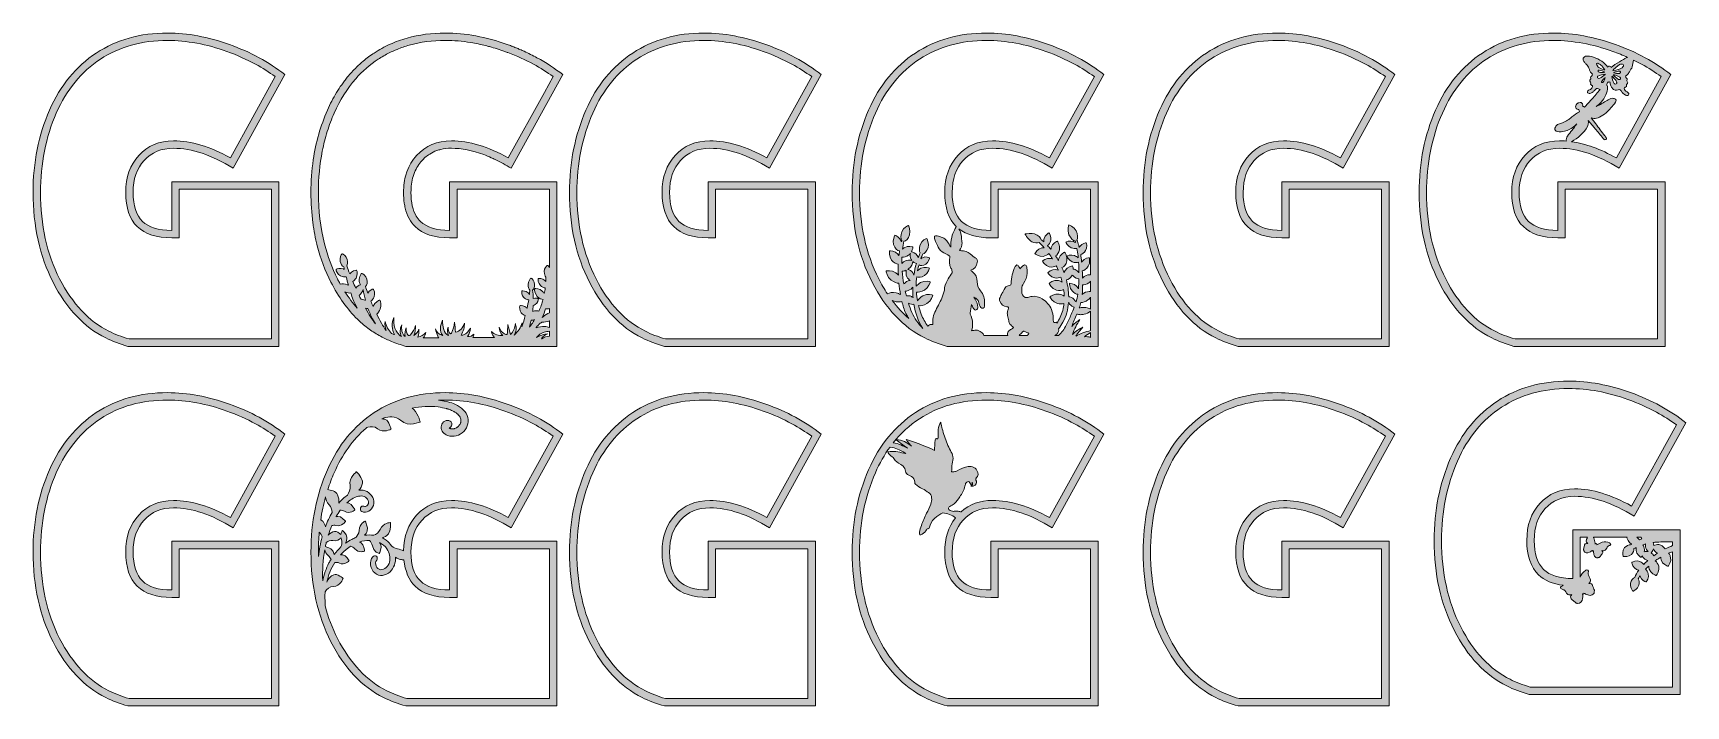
# Model space of a CAD drawing. Header units: millimetres. Extents: x 16 to 686, y -297 to -25.
import ezdxf

# ---------------------------------------------------------------- set-up
doc = ezdxf.new("R2010")
doc.units = ezdxf.units.MM
doc.header["$MEASUREMENT"] = 0
for name, color, linetype in [('Layer 10', 7, 'Continuous'), ('Layer 11', 7, 'Continuous'), ('Layer 12', 7, 'Continuous'), ('Layer 2', 7, 'Continuous'), ('Layer 3', 7, 'Continuous'), ('Layer 4', 7, 'Continuous'), ('Layer 5', 7, 'Continuous'), ('Layer 6', 7, 'Continuous'), ('Layer 7', 7, 'Continuous'), ('Layer 8', 7, 'Continuous'), ('Layer 9', 7, 'Continuous'), ('Layer1', 7, 'Continuous')]:
    doc.layers.add(name, color=color, linetype=linetype)

msp = doc.modelspace()

# ---------------------------------------------------------------- hatches: boundary and pattern name
at = {"layer": 'Layer 10'}
h = msp.add_hatch(color=2, dxfattribs=at)
h.dxf.hatch_style = 2
edge = h.paths.add_edge_path()
edge.add_spline(control_points=[(287.75, -24.71), (276.7, -24.71), (267.08, -27.41), (258.9, -32.81), (250.67, -38.21), (244.35, -45.93), (239.94, -55.95), (235.49, -66.09), (233.26, -77.22), (233.26, -89.34), (233.26, -102.95), (235.96, -115.08), (241.36, -125.71), (246.84, -136.4), (253.95, -143.92), (262.69, -148.27), (265.44, -149.64), (268.47, -150.77), (271.72, -151.71), (271.72, -151.71), (332.92, -151.71), (332.92, -151.71), (332.92, -151.71), (332.92, -84.96), (332.92, -84.96), (332.92, -84.96), (289.48, -84.96), (289.48, -84.96), (289.48, -84.96), (289.48, -104.72), (289.48, -104.72), (284.09, -104.72), (280.12, -103.49), (277.6, -101.04), (275.07, -98.59), (273.81, -94.69), (273.81, -89.34), (273.81, -83.89), (275.3, -79.56), (278.3, -76.37), (281.3, -73.06), (285.26, -71.41), (290.19, -71.41), (297.56, -71.41), (305.61, -74.11), (314.35, -79.51), (314.35, -79.51), (335.3, -41.57), (335.3, -41.57), (332.09, -39.04), (328.61, -36.75), (324.86, -34.71), (321.11, -32.67), (317.09, -30.88), (312.81, -29.34), (304.2, -26.26), (295.85, -24.71), (287.75, -24.71), (287.75, -24.71), (287.75, -24.71), (287.75, -24.71)], knot_values=[0, 0, 0, 0, 1, 1, 1, 2, 2, 2, 3, 3, 3, 4, 4, 4, 5, 5, 5, 6, 6, 6, 7, 7, 7, 8, 8, 8, 9, 9, 9, 10, 10, 10, 11, 11, 11, 12, 12, 12, 13, 13, 13, 14, 14, 14, 15, 15, 15, 16, 16, 16, 17, 17, 17, 18, 18, 18, 19, 19, 19, 20, 20, 20, 20], degree=3, periodic=1)
edge = h.paths.add_edge_path()
edge.add_spline(control_points=[(287.75, -27.71), (295.46, -27.71), (303.55, -29.21), (311.79, -32.16), (315.91, -33.64), (319.82, -35.39), (323.42, -37.35), (326.24, -38.88), (328.92, -40.57), (331.42, -42.39), (331.42, -42.39), (313.22, -75.35), (313.22, -75.35), (305.04, -70.74), (297.31, -68.41), (290.19, -68.41), (284.41, -68.41), (279.67, -70.4), (276.1, -74.33), (272.59, -78.09), (270.81, -83.14), (270.81, -89.34), (270.81, -95.51), (272.39, -100.17), (275.51, -103.19), (278.6, -106.19), (283.3, -107.72), (289.48, -107.72), (289.48, -107.72), (292.48, -107.72), (292.48, -107.72), (292.48, -107.72), (292.48, -104.72), (292.48, -104.72), (292.48, -104.72), (292.48, -87.96), (292.48, -87.96), (292.48, -87.96), (329.92, -87.96), (329.92, -87.96), (329.92, -87.96), (329.92, -148.71), (329.92, -148.71), (329.92, -148.71), (272.15, -148.71), (272.15, -148.71), (269.12, -147.81), (266.39, -146.76), (264.03, -145.59), (255.91, -141.55), (249.18, -134.4), (244.03, -124.35), (238.87, -114.19), (236.26, -102.42), (236.26, -89.34), (236.26, -77.7), (238.42, -66.87), (242.69, -57.16), (246.84, -47.72), (252.85, -40.37), (260.55, -35.32), (268.19, -30.27), (277.35, -27.71), (287.75, -27.71)], knot_values=[0, 0, 0, 0, 0.352778, 0.352778, 0.352778, 0.705556, 0.705556, 0.705556, 1.058333, 1.058333, 1.058333, 1.411111, 1.411111, 1.411111, 1.763889, 1.763889, 1.763889, 2.116667, 2.116667, 2.116667, 2.469444, 2.469444, 2.469444, 2.822222, 2.822222, 2.822222, 3.175, 3.175, 3.175, 3.527778, 3.527778, 3.527778, 3.880556, 3.880556, 3.880556, 4.233333, 4.233333, 4.233333, 4.586111, 4.586111, 4.586111, 4.938889, 4.938889, 4.938889, 5.291667, 5.291667, 5.291667, 5.644444, 5.644444, 5.644444, 5.997222, 5.997222, 5.997222, 6.35, 6.35, 6.35, 6.702778, 6.702778, 6.702778, 7.055556, 7.055556, 7.055556, 7.408333, 7.408333, 7.408333, 7.408333], degree=3, periodic=0)
edge.add_line((287.75, -27.71), (287.75, -27.71))
at = {"layer": 'Layer 11'}
h = msp.add_hatch(color=1, dxfattribs=at)
h.dxf.hatch_style = 2
edge = h.paths.add_edge_path()
edge.add_spline(control_points=[(184.71, -84.96), (184.71, -84.96), (184.71, -104.72), (184.71, -104.72), (179.32, -104.72), (175.35, -103.49), (172.83, -101.04), (172.19, -100.43), (171.64, -99.72), (171.17, -98.93), (169.74, -96.55), (169.03, -93.35), (169.03, -89.34), (169.03, -86.96), (169.32, -84.79), (169.9, -82.83), (170.06, -82.27), (170.25, -81.73), (170.46, -81.21), (171.2, -79.38), (172.22, -77.77), (173.53, -76.37), (173.72, -76.16), (173.91, -75.96), (174.11, -75.77), (174.3, -75.57), (174.5, -75.39), (174.7, -75.21), (175.31, -74.66), (175.95, -74.18), (176.63, -73.75), (177.53, -73.18), (178.49, -72.72), (179.51, -72.36), (180.02, -72.18), (180.54, -72.02), (181.08, -71.89), (182.43, -71.57), (183.88, -71.41), (185.42, -71.41), (189.56, -71.41), (193.93, -72.26), (198.5, -73.97), (199.52, -74.35), (200.55, -74.77), (201.59, -75.24), (202.11, -75.47), (202.63, -75.71), (203.15, -75.96), (205.25, -76.98), (207.4, -78.16), (209.58, -79.51), (209.58, -79.51), (230.53, -41.57), (230.53, -41.57), (227.32, -39.04), (223.83, -36.75), (220.09, -34.71), (218.4, -33.79), (216.65, -32.93), (214.85, -32.11), (214.85, -32.11), (214.85, -32.11), (214.85, -32.11), (214.85, -32.11), (214.85, -32.11), (214.85, -32.11), (214.31, -31.86), (213.76, -31.62), (213.21, -31.38), (213.2, -31.38), (213.19, -31.38), (213.19, -31.37), (212.67, -31.15), (212.14, -30.93), (211.61, -30.71), (211.57, -30.69), (211.52, -30.67), (211.47, -30.65), (210.98, -30.46), (210.5, -30.27), (210.01, -30.08), (209.92, -30.04), (209.83, -30.01), (209.74, -29.97), (209.18, -29.76), (208.61, -29.55), (208.04, -29.34), (199.43, -26.26), (191.07, -24.71), (182.98, -24.71), (177.45, -24.71), (172.28, -25.39), (167.48, -26.74), (165.07, -27.41), (162.76, -28.26), (160.53, -29.27), (158.31, -30.28), (156.17, -31.46), (154.13, -32.81), (152.58, -33.82), (151.11, -34.92), (149.7, -36.09), (148.76, -36.88), (147.85, -37.7), (146.97, -38.55), (145.66, -39.84), (144.4, -41.2), (143.22, -42.65), (142.82, -43.13), (142.44, -43.62), (142.06, -44.12), (141.3, -45.12), (140.57, -46.16), (139.87, -47.23), (139.52, -47.77), (139.17, -48.31), (138.84, -48.87), (138.17, -49.98), (137.53, -51.12), (136.91, -52.3), (136.3, -53.48), (135.72, -54.7), (135.17, -55.95), (132.39, -62.29), (130.47, -69.01), (129.43, -76.13), (128.8, -80.39), (128.49, -84.8), (128.49, -89.34), (128.49, -89.34), (128.49, -89.34), (128.49, -89.34), (128.49, -89.34), (128.49, -89.34), (128.49, -89.34), (128.49, -93.6), (128.75, -97.71), (129.28, -101.67), (129.38, -102.46), (129.5, -103.25), (129.63, -104.03), (129.88, -105.59), (130.17, -107.13), (130.51, -108.64), (130.68, -109.4), (130.86, -110.15), (131.05, -110.9), (132.38, -116.12), (134.22, -121.06), (136.58, -125.71), (139.67, -131.72), (143.27, -136.73), (147.38, -140.74), (147.84, -141.19), (148.3, -141.62), (148.77, -142.04), (150.18, -143.3), (151.65, -144.45), (153.17, -145.49), (154.7, -146.53), (156.28, -147.46), (157.92, -148.27), (158.26, -148.44), (158.61, -148.61), (158.96, -148.78), (159.67, -149.1), (160.39, -149.41), (161.13, -149.71), (162.97, -150.46), (164.92, -151.12), (166.95, -151.71), (166.95, -151.71), (228.15, -151.71), (228.15, -151.71), (228.15, -151.71), (228.15, -84.96), (228.15, -84.96), (228.15, -84.96), (228.15, -84.96), (228.15, -84.96), (228.15, -84.96), (184.71, -84.96), (184.71, -84.96), (184.71, -84.96), (184.71, -84.96), (184.71, -84.96)], knot_values=[0, 0, 0, 0, 1, 1, 1, 2, 2, 2, 3, 3, 3, 4, 4, 4, 5, 5, 5, 6, 6, 6, 7, 7, 7, 8, 8, 8, 9, 9, 9, 10, 10, 10, 11, 11, 11, 12, 12, 12, 13, 13, 13, 14, 14, 14, 15, 15, 15, 16, 16, 16, 17, 17, 17, 18, 18, 18, 19, 19, 19, 20, 20, 20, 21, 21, 21, 22, 22, 22, 23, 23, 23, 24, 24, 24, 25, 25, 25, 26, 26, 26, 27, 27, 27, 28, 28, 28, 29, 29, 29, 30, 30, 30, 31, 31, 31, 32, 32, 32, 33, 33, 33, 34, 34, 34, 35, 35, 35, 36, 36, 36, 37, 37, 37, 38, 38, 38, 39, 39, 39, 40, 40, 40, 41, 41, 41, 42, 42, 42, 43, 43, 43, 44, 44, 44, 45, 45, 45, 46, 46, 46, 47, 47, 47, 48, 48, 48, 49, 49, 49, 50, 50, 50, 51, 51, 51, 52, 52, 52, 53, 53, 53, 54, 54, 54, 55, 55, 55, 56, 56, 56, 57, 57, 57, 58, 58, 58, 59, 59, 59, 60, 60, 60, 61, 61, 61, 62, 62, 62, 62], degree=3, periodic=1)
edge = h.paths.add_edge_path()
edge.add_spline(control_points=[(133.1, -72.53), (133.64, -69.84), (134.31, -67.21), (135.11, -64.65), (135.92, -62.09), (136.85, -59.59), (137.92, -57.16), (140.25, -51.85), (143.18, -47.2), (146.66, -43.25), (149.36, -40.18), (152.41, -37.53), (155.78, -35.32), (157.21, -34.37), (158.7, -33.51), (160.24, -32.74), (161.26, -32.23), (162.31, -31.75), (163.38, -31.32), (164.98, -30.66), (166.64, -30.1), (168.34, -29.62), (172.89, -28.35), (177.78, -27.71), (182.98, -27.71), (186.35, -27.71), (189.8, -28), (193.3, -28.57), (194.3, -28.73), (195.3, -28.92), (196.31, -29.13), (197.32, -29.34), (198.33, -29.57), (199.35, -29.82), (199.85, -29.95), (200.36, -30.08), (200.87, -30.22), (202.91, -30.78), (204.96, -31.42), (207.02, -32.16), (207.03, -32.16), (207.03, -32.17), (207.03, -32.17), (207.47, -32.32), (207.91, -32.49), (208.34, -32.65), (208.34, -32.65), (208.34, -32.65), (208.34, -32.65), (211.97, -34.02), (215.44, -35.6), (218.65, -37.35), (221.47, -38.88), (224.15, -40.57), (226.65, -42.39), (226.65, -42.39), (223.12, -48.78), (223.12, -48.78), (223.12, -48.78), (223.12, -48.78), (223.12, -48.78), (223.12, -48.78), (208.45, -75.35), (208.45, -75.35), (200.27, -70.74), (192.54, -68.41), (185.42, -68.41), (179.64, -68.41), (174.9, -70.4), (171.33, -74.33), (169.57, -76.21), (168.25, -78.41), (167.36, -80.92), (167.25, -81.23), (167.15, -81.55), (167.05, -81.87), (166.38, -84.13), (166.03, -86.63), (166.03, -89.34), (166.03, -89.34), (166.03, -89.34), (166.03, -89.34), (166.03, -89.34), (166.03, -89.34), (166.03, -89.34), (166.03, -90.89), (166.13, -92.33), (166.33, -93.68), (166.43, -94.36), (166.55, -95.01), (166.7, -95.64), (167.44, -98.77), (168.79, -101.3), (170.74, -103.19), (173.83, -106.19), (178.53, -107.72), (184.71, -107.72), (184.71, -107.72), (187.71, -107.72), (187.71, -107.72), (187.71, -107.72), (187.71, -107.72), (187.71, -107.72), (187.71, -107.72), (187.71, -104.72), (187.71, -104.72), (187.71, -104.72), (187.71, -87.96), (187.71, -87.96), (187.71, -87.96), (225.15, -87.96), (225.15, -87.96), (225.15, -87.96), (225.15, -119.78), (225.15, -119.78), (224.86, -119.3), (224.55, -119), (224.53, -118.98), (224.42, -118.87), (224.25, -118.87), (224.14, -118.98), (224.09, -119.02), (223.02, -120.09), (223.03, -121.43), (223.03, -122.4), (223.31, -123.26), (223.74, -123.67), (223.71, -124.34), (223.69, -124.98), (223.67, -125.45), (223.55, -125.3), (223.43, -125.16), (223.29, -125.02), (222.35, -124.09), (220.87, -124.16), (220.8, -124.16), (220.65, -124.17), (220.54, -124.3), (220.53, -124.45), (220.53, -124.52), (220.52, -126.05), (221.46, -126.99), (222.11, -127.64), (222.86, -128.02), (223.44, -128.02), (223.34, -128.79), (223.22, -129.56), (223.07, -130.34), (222.86, -129.98), (222.58, -129.62), (222.25, -129.29), (221.15, -128.2), (219.44, -128.24), (219.37, -128.24), (219.21, -128.25), (219.09, -128.38), (219.09, -128.54), (219.09, -128.61), (219.11, -130.38), (220.21, -131.47), (221, -132.26), (221.88, -132.71), (222.55, -132.71), (222.12, -134.32), (221.57, -135.89), (220.91, -137.4), (220.41, -137.28), (219.28, -137.1), (218.35, -137.6), (218.45, -136.78), (218.52, -135.96), (218.57, -135.17), (218.84, -135.07), (219.1, -134.94), (219.35, -134.78), (220.39, -134.11), (220.65, -132.68), (220.66, -132.62), (220.69, -132.47), (220.6, -132.32), (220.46, -132.28), (220.42, -132.27), (219.5, -132), (218.61, -132.26), (218.57, -131.13), (218.48, -130.02), (218.33, -128.95), (218.81, -128.56), (219.11, -127.67), (219.1, -126.63), (219.09, -125.28), (218.01, -124.23), (217.96, -124.19), (217.85, -124.08), (217.68, -124.08), (217.57, -124.19), (217.53, -124.23), (216.45, -125.3), (216.46, -126.64), (216.47, -127.61), (216.74, -128.46), (217.17, -128.88), (217.14, -129.43), (217.09, -130.02), (217.03, -130.64), (216.88, -130.42), (216.7, -130.21), (216.5, -130.01), (215.62, -129.13), (214.21, -129.22), (214.15, -129.23), (214, -129.24), (213.89, -129.36), (213.89, -129.51), (213.88, -129.57), (213.85, -131.04), (214.73, -131.91), (215.15, -132.33), (215.63, -132.64), (216.07, -132.78), (216.31, -132.86), (216.53, -132.89), (216.73, -132.87), (216.56, -133.95), (216.34, -135.08), (216.08, -136.25), (216.04, -136.19), (215.99, -136.14), (215.94, -136.09), (215.06, -135.09), (213.43, -135.19), (213.36, -135.19), (213.23, -135.2), (213.12, -135.3), (213.1, -135.44), (213.09, -135.51), (212.85, -137.17), (213.74, -138.18), (214.22, -138.73), (214.8, -139.1), (215.35, -139.22), (214.95, -140.68), (214.5, -142.19), (213.99, -143.73), (214.06, -143.22), (214.1, -142.68), (214.1, -142.12), (213.62, -144.17), (212.37, -145.55), (210.81, -147.23), (212.34, -144.77), (211.42, -143.68), (211.37, -142.47), (211.2, -144.14), (210.48, -145.74), (209.36, -146.95), (208.93, -145.62), (208.59, -144.26), (208.34, -142.88), (208.24, -144.1), (208.14, -145.74), (208.04, -146.96), (206.59, -146.85), (205.26, -145.39), (204.78, -143.98), (204.81, -145.24), (205.34, -146.47), (206.23, -147.33), (204.57, -147.49), (202.85, -146.86), (201.66, -145.64), (201.49, -145.86), (201.96, -146.77), (202.09, -147.01), (202.32, -147.43), (202.57, -147.79), (202.84, -148.12), (202.84, -148.12), (194.06, -148.17), (194.06, -148.17), (194.35, -147.74), (194.53, -147.25), (194.52, -146.73), (193.92, -147.5), (192.88, -147.87), (191.95, -147.65), (192.67, -146.71), (193.07, -145.54), (193.09, -144.35), (192.65, -145.04), (192.2, -145.75), (191.59, -146.3), (190.99, -146.84), (190.2, -147.23), (189.39, -147.15), (190.27, -145.69), (190.74, -143.98), (190.74, -142.26), (190.36, -143.12), (189.98, -143.99), (189.38, -144.7), (188.79, -145.41), (187.95, -145.95), (187.04, -145.95), (186.98, -144.61), (186.87, -143.26), (186.69, -141.93), (186.63, -143.47), (186.18, -145), (185.4, -146.31), (185.32, -146.45), (185.2, -146.6), (185.05, -146.59), (184.93, -146.58), (184.84, -146.47), (184.76, -146.37), (184.27, -145.69), (184.02, -144.83), (184.04, -143.97), (183.66, -145.03), (183.73, -146.24), (184.21, -147.25), (183.19, -147.01), (182.61, -145.91), (182.29, -144.88), (181.93, -143.67), (181.76, -142.4), (181.8, -141.13), (181.4, -142.15), (181.01, -143.2), (180.93, -144.29), (180.86, -145.39), (181.13, -146.56), (181.88, -147.34), (180.54, -147.03), (179.4, -145.94), (179.01, -144.58), (179.21, -145.62), (179.41, -146.68), (179.89, -147.61), (180.01, -147.85), (180.14, -148.06), (180.29, -148.26), (180.29, -148.26), (173.93, -148.3), (173.93, -148.3), (174.53, -147.69), (174.95, -146.91), (175, -146.05), (174.34, -147.15), (173.03, -147.59), (171.84, -147.96), (172.18, -146.94), (172.3, -145.84), (172.21, -144.77), (171.93, -145.86), (171.17, -146.8), (170.17, -147.27), (170.75, -146.01), (170.99, -144.59), (170.86, -143.2), (170.55, -144.62), (169.84, -145.95), (168.84, -146.98), (168.72, -147.1), (168.59, -147.22), (168.44, -147.27), (167.93, -147.42), (167.53, -146.81), (167.38, -146.28), (167.18, -145.6), (167.07, -144.9), (167.04, -144.19), (166.65, -145.3), (166.52, -146.5), (166.66, -147.67), (165.96, -147.22), (165.54, -146.4), (165.36, -145.57), (165.18, -144.74), (165.22, -143.87), (165.26, -143.02), (164.52, -144.46), (164.48, -146.26), (165.16, -147.72), (163.93, -146.98), (163.01, -145.73), (162.52, -144.35), (162.02, -142.96), (161.93, -141.44), (162.13, -139.98), (161.07, -142.15), (161.18, -144.87), (162.36, -146.97), (161.96, -146.81), (161.58, -146.65), (161.2, -146.49), (159.84, -145.24), (158.89, -143.52), (158.58, -141.67), (158.34, -142.89), (158.56, -144.11), (158.93, -145.3), (157.73, -143.49), (156.44, -141.22), (155.16, -138.65), (155.66, -138.22), (156.16, -137.48), (156.52, -136.6), (157.17, -135.01), (156.55, -133.25), (156.52, -133.18), (156.49, -133.1), (156.44, -133.04), (156.37, -133.01), (156.29, -132.98), (156.21, -132.98), (156.14, -133.01), (156.07, -133.04), (154.42, -133.81), (153.77, -135.4), (153.75, -135.46), (153.72, -135.52), (153.7, -135.58), (153.37, -134.85), (153.06, -134.13), (152.77, -133.43), (153.27, -133.09), (153.74, -132.44), (154.07, -131.65), (154.63, -130.28), (153.92, -128.7), (153.89, -128.63), (153.83, -128.5), (153.68, -128.43), (153.54, -128.48), (153.48, -128.5), (152.14, -128.99), (151.48, -130.12), (151.13, -129.14), (150.84, -128.23), (150.6, -127.4), (151.21, -126.98), (151.44, -125.8), (151.13, -124.46), (150.79, -123.01), (149.31, -122.18), (149.25, -122.14), (149.12, -122.07), (148.96, -122.11), (148.88, -122.24), (148.83, -122.32), (147.72, -124.12), (148.06, -125.56), (148.16, -126), (148.33, -126.39), (148.55, -126.73), (147.98, -126.92), (147.16, -127.32), (146.68, -128.08), (146.67, -128.09), (146.67, -128.1), (146.66, -128.11), (146.27, -127.23), (145.88, -126.31), (145.49, -125.38), (145.95, -125.09), (146.4, -124.62), (146.76, -124.06), (147.55, -122.81), (147.13, -121.13), (147.11, -121.05), (147.08, -120.91), (146.94, -120.81), (146.8, -120.84), (146.73, -120.85), (145.06, -121.12), (144.27, -122.36), (143.77, -121.12), (143.35, -120.01), (143.01, -119.13), (143.38, -118.57), (143.47, -117.57), (143.22, -116.53), (142.89, -115.08), (141.41, -114.24), (141.34, -114.21), (141.22, -114.13), (141.06, -114.17), (140.97, -114.3), (140.93, -114.36), (139.99, -115.8), (140.32, -117.25), (140.59, -118.39), (141.17, -119.27), (141.8, -119.54), (141.87, -119.84), (141.94, -120.17), (142.01, -120.5), (141.92, -120.45), (141.83, -120.4), (141.73, -120.35), (140.41, -119.74), (138.87, -120.44), (138.81, -120.47), (138.67, -120.53), (138.61, -120.69), (138.65, -120.83), (138.67, -120.9), (139.2, -122.56), (140.51, -123.17), (141.33, -123.54), (142.15, -123.67), (142.76, -123.52), (143.05, -124.64), (143.37, -125.81), (143.69, -126.95), (143.54, -126.86), (143.39, -126.79), (143.23, -126.71), (142.18, -126.23), (141.06, -126.32), (140.39, -126.45), (140.27, -126.24), (140.16, -126.03), (140.04, -125.83), (139.78, -125.34), (139.52, -124.85), (139.26, -124.35), (137, -119.91), (135.23, -115.15), (133.96, -110.12), (132.32, -103.64), (131.49, -96.7), (131.49, -89.34), (131.49, -83.52), (132.03, -77.9), (133.1, -72.53)], knot_values=[0, 0, 0, 0, 1, 1, 1, 2, 2, 2, 3, 3, 3, 4, 4, 4, 5, 5, 5, 6, 6, 6, 7, 7, 7, 8, 8, 8, 9, 9, 9, 10, 10, 10, 11, 11, 11, 12, 12, 12, 13, 13, 13, 14, 14, 14, 15, 15, 15, 16, 16, 16, 17, 17, 17, 18, 18, 18, 19, 19, 19, 20, 20, 20, 21, 21, 21, 22, 22, 22, 23, 23, 23, 24, 24, 24, 25, 25, 25, 26, 26, 26, 27, 27, 27, 28, 28, 28, 29, 29, 29, 30, 30, 30, 31, 31, 31, 32, 32, 32, 33, 33, 33, 34, 34, 34, 35, 35, 35, 36, 36, 36, 37, 37, 37, 38, 38, 38, 39, 39, 39, 40, 40, 40, 41, 41, 41, 42, 42, 42, 43, 43, 43, 44, 44, 44, 45, 45, 45, 46, 46, 46, 47, 47, 47, 48, 48, 48, 49, 49, 49, 50, 50, 50, 51, 51, 51, 52, 52, 52, 53, 53, 53, 54, 54, 54, 55, 55, 55, 56, 56, 56, 57, 57, 57, 58, 58, 58, 59, 59, 59, 60, 60, 60, 61, 61, 61, 62, 62, 62, 63, 63, 63, 64, 64, 64, 65, 65, 65, 66, 66, 66, 67, 67, 67, 68, 68, 68, 69, 69, 69, 70, 70, 70, 71, 71, 71, 72, 72, 72, 73, 73, 73, 74, 74, 74, 75, 75, 75, 76, 76, 76, 77, 77, 77, 78, 78, 78, 79, 79, 79, 80, 80, 80, 81, 81, 81, 82, 82, 82, 83, 83, 83, 84, 84, 84, 85, 85, 85, 86, 86, 86, 87, 87, 87, 88, 88, 88, 89, 89, 89, 90, 90, 90, 91, 91, 91, 92, 92, 92, 93, 93, 93, 94, 94, 94, 95, 95, 95, 96, 96, 96, 97, 97, 97, 98, 98, 98, 99, 99, 99, 100, 100, 100, 101, 101, 101, 102, 102, 102, 103, 103, 103, 104, 104, 104, 105, 105, 105, 106, 106, 106, 107, 107, 107, 108, 108, 108, 109, 109, 109, 110, 110, 110, 111, 111, 111, 112, 112, 112, 113, 113, 113, 114, 114, 114, 115, 115, 115, 116, 116, 116, 117, 117, 117, 118, 118, 118, 119, 119, 119, 120, 120, 120, 121, 121, 121, 122, 122, 122, 123, 123, 123, 124, 124, 124, 125, 125, 125, 126, 126, 126, 127, 127, 127, 128, 128, 128, 129, 129, 129, 130, 130, 130, 131, 131, 131, 132, 132, 132, 133, 133, 133, 134, 134, 134, 135, 135, 135, 136, 136, 136, 137, 137, 137, 138, 138, 138, 139, 139, 139, 140, 140, 140, 141, 141, 141, 142, 142, 142, 143, 143, 143, 144, 144, 144, 145, 145, 145, 146, 146, 146, 147, 147, 147, 148, 148, 148, 149, 149, 149, 150, 150, 150, 151, 151, 151, 152, 152, 152, 153, 153, 153, 154, 154, 154, 155, 155, 155, 156, 156, 156, 157, 157, 157, 158, 158, 158, 159, 159, 159, 160, 160, 160, 161, 161, 161, 162, 162, 162, 163, 163, 163, 164, 164, 164, 165, 165, 165, 166, 166, 166, 167, 167, 167, 168, 168, 168, 169, 169, 169, 170, 170, 170, 171, 171, 171, 172, 172, 172, 173, 173, 173, 174, 174, 174, 175, 175, 175, 176, 176, 176, 177, 177, 177, 178, 178, 178, 179, 179, 179, 179], degree=3, periodic=1)
edge = h.paths.add_edge_path()
edge.add_spline(control_points=[(217, -143.94), (217.28, -143), (217.53, -142.06), (217.74, -141.11), (218.16, -141.14), (218.64, -141.05), (219.13, -140.84), (218.73, -141.51), (218.32, -142.15), (217.9, -142.74), (217.62, -143.13), (217.32, -143.53), (217, -143.94)], knot_values=[0, 0, 0, 0, 1, 1, 1, 2, 2, 2, 3, 3, 3, 4, 4, 4, 4], degree=3, periodic=1)
edge = h.paths.add_edge_path()
edge.add_spline(control_points=[(225.15, -136.38), (225.15, -136.38), (225.15, -138.16), (225.15, -138.16), (224.16, -138.46), (223.37, -139.05), (222.58, -139.74), (222.58, -139.73), (222.58, -139.73), (222.58, -139.72), (222.55, -139.75), (222.52, -139.78), (222.49, -139.81), (222.41, -139.88), (222.34, -139.94), (222.26, -140.01), (222.77, -138.87), (223.22, -137.67), (223.59, -136.44), (224.02, -136.56), (224.57, -136.53), (225.15, -136.38)], knot_values=[0, 0, 0, 0, 1, 1, 1, 2, 2, 2, 3, 3, 3, 4, 4, 4, 5, 5, 5, 6, 6, 6, 7, 7, 7, 7], degree=3, periodic=1)
edge = h.paths.add_edge_path()
edge.add_spline(control_points=[(225.05, -141.44), (225.08, -141.43), (225.12, -141.41), (225.15, -141.4), (225.15, -141.4), (225.15, -144.07), (225.15, -144.07), (224.55, -143.81), (223.89, -143.66), (223.24, -143.63), (222.06, -143.58), (220.9, -143.85), (219.77, -144.21), (219.76, -144.09), (219.79, -143.97), (219.87, -143.88), (219.92, -143.84), (220.75, -143), (220.87, -142.88), (221.22, -142.5), (221.62, -142.16), (222.11, -141.97), (223.09, -141.78), (224.1, -141.75), (225.05, -141.44)], knot_values=[0, 0, 0, 0, 1, 1, 1, 2, 2, 2, 3, 3, 3, 4, 4, 4, 5, 5, 5, 6, 6, 6, 7, 7, 7, 8, 8, 8, 8], degree=3, periodic=1)
edge = h.paths.add_edge_path()
edge.add_spline(control_points=[(219.89, -148.12), (220.63, -147.07), (221.81, -146.39), (223.03, -146), (223.72, -145.78), (224.43, -145.65), (225.15, -145.56), (225.15, -145.56), (225.15, -147.55), (225.15, -147.55), (224.02, -147.64), (222.91, -148.04), (222, -148.71), (222, -148.71), (221.95, -148.71), (221.95, -148.71), (222.42, -147.7), (223.35, -146.92), (224.43, -146.64), (222.84, -146.79), (221.27, -147.3), (219.89, -148.12)], knot_values=[0, 0, 0, 0, 1, 1, 1, 2, 2, 2, 3, 3, 3, 4, 4, 4, 5, 5, 5, 6, 6, 6, 7, 7, 7, 7], degree=3, periodic=1)
edge = h.paths.add_edge_path()
edge.add_spline(control_points=[(147.2, -136.17), (145.46, -134.21), (143.82, -132.03), (142.29, -129.65), (143.16, -130), (144.01, -130.16), (144.63, -130.08), (144.99, -131.19), (145.29, -132.05), (145.51, -132.56), (146.03, -133.81), (146.6, -135.01), (147.2, -136.17), (147.2, -136.17), (147.2, -136.17), (147.2, -136.17)], knot_values=[0, 0, 0, 0, 1, 1, 1, 2, 2, 2, 3, 3, 3, 4, 4, 4, 5, 5, 5, 5], degree=3, periodic=1)
edge = h.paths.add_edge_path()
edge.add_spline(control_points=[(147.98, -131.04), (148.41, -130.75), (148.83, -130.31), (149.17, -129.77), (149.4, -129.41), (149.53, -129), (149.6, -128.6), (149.8, -130.16), (150.15, -131.57), (150.56, -133.05), (150.49, -133.02), (150.42, -132.99), (150.36, -132.96), (149.87, -132.73), (149.32, -132.61), (148.72, -132.6), (148.47, -132.08), (148.22, -131.56), (147.98, -131.04)], knot_values=[0, 0, 0, 0, 1, 1, 1, 2, 2, 2, 3, 3, 3, 4, 4, 4, 5, 5, 5, 6, 6, 6, 6], degree=3, periodic=1)
edge = h.paths.add_edge_path()
edge.add_spline(control_points=[(150.58, -136.25), (150.95, -136.33), (151.29, -136.36), (151.58, -136.34), (152.51, -138.87), (153.61, -140.96), (154.61, -142.58), (153.34, -140.97), (151.99, -138.86), (150.58, -136.25)], knot_values=[0, 0, 0, 0, 1, 1, 1, 2, 2, 2, 3, 3, 3, 3], degree=3, periodic=1)
at = {"layer": 'Layer 12'}
h = msp.add_hatch(color=2, dxfattribs=at)
h.dxf.hatch_style = 2
edge = h.paths.add_edge_path()
edge.add_spline(control_points=[(70.37, -24.71), (59.31, -24.71), (49.7, -27.41), (41.51, -32.81), (33.29, -38.21), (26.97, -45.93), (22.56, -55.95), (18.1, -66.09), (15.88, -77.22), (15.88, -89.34), (15.88, -102.95), (18.57, -115.08), (23.97, -125.71), (29.46, -136.4), (36.57, -143.92), (45.31, -148.27), (48.06, -149.64), (51.09, -150.77), (54.34, -151.71), (54.34, -151.71), (115.54, -151.71), (115.54, -151.71), (115.54, -151.71), (115.54, -84.96), (115.54, -84.96), (115.54, -84.96), (72.1, -84.96), (72.1, -84.96), (72.1, -84.96), (72.1, -104.72), (72.1, -104.72), (66.7, -104.72), (62.74, -103.49), (60.21, -101.04), (57.68, -98.59), (56.42, -94.69), (56.42, -89.34), (56.42, -83.89), (57.92, -79.56), (60.92, -76.37), (63.92, -73.06), (67.88, -71.41), (72.81, -71.41), (80.17, -71.41), (88.23, -74.11), (96.97, -79.51), (96.97, -79.51), (117.92, -41.57), (117.92, -41.57), (114.7, -39.04), (111.22, -36.75), (107.47, -34.71), (103.73, -32.67), (99.71, -30.88), (95.43, -29.34), (86.82, -26.26), (78.46, -24.71), (70.37, -24.71), (70.37, -24.71), (70.37, -24.71), (70.37, -24.71)], knot_values=[0, 0, 0, 0, 1, 1, 1, 2, 2, 2, 3, 3, 3, 4, 4, 4, 5, 5, 5, 6, 6, 6, 7, 7, 7, 8, 8, 8, 9, 9, 9, 10, 10, 10, 11, 11, 11, 12, 12, 12, 13, 13, 13, 14, 14, 14, 15, 15, 15, 16, 16, 16, 17, 17, 17, 18, 18, 18, 19, 19, 19, 20, 20, 20, 20], degree=3, periodic=1)
edge = h.paths.add_edge_path()
edge.add_spline(control_points=[(70.37, -27.71), (78.08, -27.71), (86.17, -29.21), (94.41, -32.16), (98.52, -33.64), (102.44, -35.39), (106.04, -37.35), (108.85, -38.88), (111.53, -40.57), (114.04, -42.39), (114.04, -42.39), (95.83, -75.35), (95.83, -75.35), (87.66, -70.74), (79.92, -68.41), (72.81, -68.41), (67.03, -68.41), (62.29, -70.4), (58.71, -74.33), (55.2, -78.09), (53.42, -83.14), (53.42, -89.34), (53.42, -95.51), (55, -100.17), (58.12, -103.19), (61.22, -106.19), (65.92, -107.72), (72.1, -107.72), (72.1, -107.72), (75.1, -107.72), (75.1, -107.72), (75.1, -107.72), (75.1, -104.72), (75.1, -104.72), (75.1, -104.72), (75.1, -87.96), (75.1, -87.96), (75.1, -87.96), (112.54, -87.96), (112.54, -87.96), (112.54, -87.96), (112.54, -148.71), (112.54, -148.71), (112.54, -148.71), (54.77, -148.71), (54.77, -148.71), (51.73, -147.81), (49, -146.76), (46.64, -145.59), (38.53, -141.55), (31.8, -134.4), (26.65, -124.35), (21.49, -114.19), (18.88, -102.42), (18.88, -89.34), (18.88, -77.7), (21.04, -66.87), (25.3, -57.16), (29.46, -47.72), (35.47, -40.37), (43.17, -35.32), (50.81, -30.27), (59.96, -27.71), (70.37, -27.71)], knot_values=[0, 0, 0, 0, 0.352778, 0.352778, 0.352778, 0.705556, 0.705556, 0.705556, 1.058333, 1.058333, 1.058333, 1.411111, 1.411111, 1.411111, 1.763889, 1.763889, 1.763889, 2.116667, 2.116667, 2.116667, 2.469444, 2.469444, 2.469444, 2.822222, 2.822222, 2.822222, 3.175, 3.175, 3.175, 3.527778, 3.527778, 3.527778, 3.880556, 3.880556, 3.880556, 4.233333, 4.233333, 4.233333, 4.586111, 4.586111, 4.586111, 4.938889, 4.938889, 4.938889, 5.291667, 5.291667, 5.291667, 5.644444, 5.644444, 5.644444, 5.997222, 5.997222, 5.997222, 6.35, 6.35, 6.35, 6.702778, 6.702778, 6.702778, 7.055556, 7.055556, 7.055556, 7.408333, 7.408333, 7.408333, 7.408333], degree=3, periodic=0)
edge.add_line((70.37, -27.71), (70.37, -27.71))
at = {"layer": 'Layer 2'}
h = msp.add_hatch(color=2, dxfattribs=at)
h.dxf.hatch_style = 2
edge = h.paths.add_edge_path()
edge.add_spline(control_points=[(520.23, -170.47), (509.18, -170.47), (499.56, -173.17), (491.38, -178.57), (483.16, -183.97), (476.84, -191.68), (472.43, -201.71), (467.97, -211.85), (465.74, -222.98), (465.74, -235.1), (465.74, -248.71), (468.44, -260.83), (473.84, -271.47), (479.32, -282.16), (486.43, -289.68), (495.17, -294.03), (497.92, -295.4), (500.95, -296.53), (504.2, -297.47), (504.2, -297.47), (565.41, -297.47), (565.41, -297.47), (565.41, -297.47), (565.41, -230.72), (565.41, -230.72), (565.41, -230.72), (521.97, -230.72), (521.97, -230.72), (521.97, -230.72), (521.97, -250.47), (521.97, -250.47), (516.57, -250.47), (512.61, -249.25), (510.08, -246.8), (507.55, -244.35), (506.29, -240.45), (506.29, -235.1), (506.29, -229.65), (507.79, -225.32), (510.79, -222.13), (513.79, -218.82), (517.75, -217.17), (522.68, -217.17), (530.04, -217.17), (538.1, -219.87), (546.84, -225.27), (546.84, -225.27), (567.78, -187.33), (567.78, -187.33), (564.57, -184.8), (561.09, -182.51), (557.34, -180.47), (553.59, -178.43), (549.58, -176.64), (545.29, -175.1), (536.68, -172.01), (528.33, -170.47), (520.23, -170.47), (520.23, -170.47), (520.23, -170.47), (520.23, -170.47)], knot_values=[0, 0, 0, 0, 1, 1, 1, 2, 2, 2, 3, 3, 3, 4, 4, 4, 5, 5, 5, 6, 6, 6, 7, 7, 7, 8, 8, 8, 9, 9, 9, 10, 10, 10, 11, 11, 11, 12, 12, 12, 13, 13, 13, 14, 14, 14, 15, 15, 15, 16, 16, 16, 17, 17, 17, 18, 18, 18, 19, 19, 19, 20, 20, 20, 20], degree=3, periodic=1)
edge = h.paths.add_edge_path()
edge.add_spline(control_points=[(520.23, -173.47), (527.94, -173.47), (536.04, -174.97), (544.28, -177.92), (548.39, -179.4), (552.31, -181.15), (555.91, -183.11), (558.72, -184.64), (561.4, -186.33), (563.9, -188.15), (563.9, -188.15), (545.7, -221.11), (545.7, -221.11), (537.53, -216.5), (529.79, -214.17), (522.68, -214.17), (516.9, -214.17), (512.16, -216.16), (508.58, -220.09), (505.07, -223.84), (503.29, -228.89), (503.29, -235.1), (503.29, -241.27), (504.87, -245.93), (507.99, -248.95), (511.09, -251.95), (515.79, -253.47), (521.97, -253.47), (521.97, -253.47), (524.97, -253.47), (524.97, -253.47), (524.97, -253.47), (524.97, -250.47), (524.97, -250.47), (524.97, -250.47), (524.97, -233.72), (524.97, -233.72), (524.97, -233.72), (562.41, -233.72), (562.41, -233.72), (562.41, -233.72), (562.41, -294.47), (562.41, -294.47), (562.41, -294.47), (504.63, -294.47), (504.63, -294.47), (501.6, -293.57), (498.87, -292.52), (496.51, -291.35), (488.4, -287.31), (481.67, -280.16), (476.52, -270.11), (471.36, -259.95), (468.74, -248.17), (468.74, -235.1), (468.74, -223.45), (470.91, -212.63), (475.17, -202.92), (479.33, -193.48), (485.33, -186.13), (493.04, -181.07), (500.68, -176.03), (509.83, -173.47), (520.23, -173.47)], knot_values=[0, 0, 0, 0, 0.352778, 0.352778, 0.352778, 0.705556, 0.705556, 0.705556, 1.058333, 1.058333, 1.058333, 1.411111, 1.411111, 1.411111, 1.763889, 1.763889, 1.763889, 2.116667, 2.116667, 2.116667, 2.469444, 2.469444, 2.469444, 2.822222, 2.822222, 2.822222, 3.175, 3.175, 3.175, 3.527778, 3.527778, 3.527778, 3.880556, 3.880556, 3.880556, 4.233333, 4.233333, 4.233333, 4.586111, 4.586111, 4.586111, 4.938889, 4.938889, 4.938889, 5.291667, 5.291667, 5.291667, 5.644444, 5.644444, 5.644444, 5.997222, 5.997222, 5.997222, 6.35, 6.35, 6.35, 6.702778, 6.702778, 6.702778, 7.055556, 7.055556, 7.055556, 7.408333, 7.408333, 7.408333, 7.408333], degree=3, periodic=0)
edge.add_line((520.23, -173.47), (520.23, -173.47))
at = {"layer": 'Layer 3'}
h = msp.add_hatch(color=1, dxfattribs=at)
h.dxf.hatch_style = 2
edge = h.paths.add_edge_path()
edge.add_spline(control_points=[(404.03, -250.47), (398.63, -250.47), (394.67, -249.25), (392.14, -246.8), (389.62, -244.35), (388.35, -240.45), (388.35, -235.1), (388.35, -229.65), (389.85, -225.32), (392.85, -222.13), (395.85, -218.82), (399.81, -217.17), (404.74, -217.17), (412.11, -217.17), (420.16, -219.87), (428.9, -225.27), (428.9, -225.27), (449.85, -187.33), (449.85, -187.33), (446.63, -184.8), (443.15, -182.51), (439.41, -180.47), (435.66, -178.43), (431.64, -176.64), (427.36, -175.1), (418.75, -172.01), (410.39, -170.47), (402.3, -170.47), (391.24, -170.47), (381.63, -173.17), (373.45, -178.57), (365.22, -183.97), (358.9, -191.68), (354.49, -201.71), (350.03, -211.85), (347.81, -222.98), (347.81, -235.1), (347.81, -248.71), (350.51, -260.83), (355.9, -271.47), (361.39, -282.16), (368.5, -289.68), (377.24, -294.03), (379.99, -295.4), (383.02, -296.53), (386.27, -297.47), (386.27, -297.47), (447.47, -297.47), (447.47, -297.47), (447.47, -297.47), (447.47, -230.72), (447.47, -230.72), (447.47, -230.72), (404.03, -230.72), (404.03, -230.72), (404.03, -230.72), (404.03, -250.47), (404.03, -250.47)], knot_values=[0, 0, 0, 0, 1, 1, 1, 2, 2, 2, 3, 3, 3, 4, 4, 4, 5, 5, 5, 6, 6, 6, 7, 7, 7, 8, 8, 8, 9, 9, 9, 10, 10, 10, 11, 11, 11, 12, 12, 12, 13, 13, 13, 14, 14, 14, 15, 15, 15, 16, 16, 16, 17, 17, 17, 18, 18, 18, 19, 19, 19, 19], degree=3, periodic=1)
edge = h.paths.add_edge_path()
edge.add_spline(control_points=[(375.1, -181.07), (382.74, -176.03), (391.89, -173.47), (402.3, -173.47), (410.01, -173.47), (418.1, -174.97), (426.34, -177.92), (430.45, -179.4), (434.37, -181.15), (437.97, -183.11), (440.78, -184.64), (443.46, -186.33), (445.97, -188.15), (445.97, -188.15), (427.77, -221.11), (427.77, -221.11), (419.59, -216.5), (411.85, -214.17), (404.74, -214.17), (399.63, -214.17), (395.34, -215.73), (391.94, -218.8), (391.87, -218.8), (391.81, -218.81), (391.74, -218.81), (391.73, -218.8), (391.72, -218.79), (391.71, -218.79), (391.56, -218.69), (391.39, -218.65), (391.21, -218.62), (390.64, -218.51), (390.05, -218.41), (389.47, -218.51), (389.26, -218.54), (389.06, -218.61), (388.85, -218.61), (388.37, -218.62), (387.56, -218.32), (387.2, -218.03), (386.91, -217.79), (386.75, -217.35), (386.94, -217.03), (387.04, -216.85), (387.23, -216.74), (387.41, -216.64), (388.03, -216.29), (388.66, -215.96), (389.22, -215.51), (390.15, -214.77), (390.81, -213.74), (391.45, -212.74), (392.32, -211.37), (393.2, -209.97), (393.54, -208.39), (393.65, -207.91), (393.7, -207.41), (393.98, -207), (394.25, -206.6), (394.84, -206.35), (395.24, -206.63), (395.66, -206.93), (395.8, -208.09), (396.32, -208), (396.36, -207.7), (396.41, -207.03), (396.51, -206.75), (396.83, -207.13), (396.52, -208.27), (395.97, -208.38), (397.38, -208.66), (398.19, -207.64), (398.17, -206.81), (398.17, -206.49), (398.17, -206.19), (398, -205.92), (397.89, -205.75), (397.85, -205.54), (397.95, -205.35), (398, -205.26), (398.04, -205.16), (398.09, -205.07), (399.19, -204.52), (398.92, -202.92), (398.41, -202.04), (397.56, -200.56), (395.8, -200.17), (394.23, -200.53), (392.9, -200.84), (391.7, -201.57), (390.44, -202.12), (389.99, -202.31), (389.52, -202.48), (389.04, -202.56), (388.81, -202.6), (388.38, -202.53), (388.07, -202.55), (388.2, -201.5), (388.23, -200.43), (388.36, -199.38), (388.49, -198.39), (388.83, -197.42), (388.68, -196.39), (388.54, -195.53), (388.1, -194.76), (387.69, -193.99), (386.69, -192.12), (385.85, -190.16), (385.2, -188.14), (384.87, -187.13), (384.58, -186.11), (384.34, -185.08), (384.28, -184.8), (383.62, -182.64), (383.81, -182.44), (382.3, -184.01), (382.86, -186.55), (382.66, -188.73), (382.64, -188.93), (382.56, -189.19), (382.35, -189.2), (382.21, -189.2), (382.09, -189.07), (381.95, -189.04), (381.64, -188.97), (381.47, -189.39), (381.44, -189.71), (381.3, -191.13), (381.23, -192.56), (381.24, -193.98), (379.42, -192.74), (370.1, -189.43), (369.77, -189.41), (369.98, -189.74), (370.07, -190.06), (370.32, -190.37), (370.82, -190.97), (371.4, -191.57), (371.93, -192.15), (369.96, -190.88), (368.14, -189.4), (365.7, -189.54), (365.67, -189.69), (368.76, -191.94), (370.31, -193.02), (368.6, -192.19), (366.49, -190.92), (364.49, -190.79), (367.56, -186.95), (371.1, -183.7), (375.1, -181.07)], knot_values=[0, 0, 0, 0, 1, 1, 1, 2, 2, 2, 3, 3, 3, 4, 4, 4, 5, 5, 5, 6, 6, 6, 7, 7, 7, 8, 8, 8, 9, 9, 9, 10, 10, 10, 11, 11, 11, 12, 12, 12, 13, 13, 13, 14, 14, 14, 15, 15, 15, 16, 16, 16, 17, 17, 17, 18, 18, 18, 19, 19, 19, 20, 20, 20, 21, 21, 21, 22, 22, 22, 23, 23, 23, 24, 24, 24, 25, 25, 25, 26, 26, 26, 27, 27, 27, 28, 28, 28, 29, 29, 29, 30, 30, 30, 31, 31, 31, 32, 32, 32, 33, 33, 33, 34, 34, 34, 35, 35, 35, 36, 36, 36, 37, 37, 37, 38, 38, 38, 39, 39, 39, 40, 40, 40, 41, 41, 41, 42, 42, 42, 43, 43, 43, 44, 44, 44, 45, 45, 45, 46, 46, 46, 47, 47, 47, 48, 48, 48, 49, 49, 49, 50, 50, 50, 50], degree=3, periodic=1)
edge = h.paths.add_edge_path()
edge.add_spline(control_points=[(407.03, -250.47), (407.03, -250.47), (407.03, -233.72), (407.03, -233.72), (407.03, -233.72), (444.47, -233.72), (444.47, -233.72), (444.47, -233.72), (444.47, -294.47), (444.47, -294.47), (444.47, -294.47), (386.7, -294.47), (386.7, -294.47), (383.67, -293.57), (380.93, -292.52), (378.57, -291.35), (370.46, -287.31), (363.73, -280.16), (358.58, -270.11), (353.42, -259.95), (350.81, -248.17), (350.81, -235.1), (350.81, -223.45), (352.97, -212.63), (357.24, -202.92), (358.92, -199.1), (360.9, -195.63), (363.18, -192.51), (365.6, -193.09), (366.6, -193.31), (369.57, -195.14), (368.35, -194.96), (367.56, -194.67), (366.35, -194.5), (365.6, -194.39), (363.16, -194.09), (362.41, -194.41), (361.66, -194.74), (364.19, -196.43), (364.66, -197.13), (365.49, -198.36), (366.28, -198.84), (367.53, -199.56), (368.19, -199.93), (368.75, -200.52), (369.11, -201.19), (369.46, -201.84), (369.37, -202.71), (369.84, -203.29), (370.36, -203.94), (371.27, -203.96), (371.91, -204.43), (372.65, -204.97), (373.17, -205.87), (373.19, -206.8), (373.19, -206.96), (373.18, -207.12), (373.25, -207.26), (373.3, -207.37), (373.39, -207.46), (373.48, -207.55), (374.31, -208.34), (375.27, -208.94), (376.3, -209.44), (377.2, -209.86), (377.93, -210.54), (378.77, -210.98), (380.45, -211.87), (380.17, -214.1), (379.7, -215.67), (379.3, -216.97), (378.63, -218.18), (378.01, -219.39), (377.19, -220.99), (376.44, -222.64), (375.86, -224.34), (375.56, -225.22), (375.3, -226.11), (375.1, -227.02), (374.55, -229.47), (377.52, -227.11), (378.01, -226.11), (378.08, -225.95), (378.16, -225.78), (378.31, -225.7), (378.41, -225.64), (378.53, -225.63), (378.64, -225.6), (379.18, -225.43), (379.31, -224.75), (379.42, -224.2), (379.98, -221.46), (384.31, -219.22), (384.54, -219.23), (386.2, -219.28), (388.44, -220.08), (389.64, -221.27), (386.8, -224.88), (385.35, -229.52), (385.35, -235.1), (385.35, -241.27), (386.94, -245.93), (390.06, -248.95), (393.15, -251.95), (397.85, -253.47), (404.03, -253.47), (404.03, -253.47), (407.03, -253.47), (407.03, -253.47), (407.03, -253.47), (407.03, -250.47), (407.03, -250.47)], knot_values=[0, 0, 0, 0, 1, 1, 1, 2, 2, 2, 3, 3, 3, 4, 4, 4, 5, 5, 5, 6, 6, 6, 7, 7, 7, 8, 8, 8, 9, 9, 9, 10, 10, 10, 11, 11, 11, 12, 12, 12, 13, 13, 13, 14, 14, 14, 15, 15, 15, 16, 16, 16, 17, 17, 17, 18, 18, 18, 19, 19, 19, 20, 20, 20, 21, 21, 21, 22, 22, 22, 23, 23, 23, 24, 24, 24, 25, 25, 25, 26, 26, 26, 27, 27, 27, 28, 28, 28, 29, 29, 29, 30, 30, 30, 31, 31, 31, 32, 32, 32, 33, 33, 33, 34, 34, 34, 35, 35, 35, 36, 36, 36, 37, 37, 37, 37], degree=3, periodic=1)
at = {"layer": 'Layer 4'}
h = msp.add_hatch(color=2, dxfattribs=at)
h.dxf.hatch_style = 2
edge = h.paths.add_edge_path()
edge.add_spline(control_points=[(287.75, -170.47), (276.7, -170.47), (267.08, -173.17), (258.9, -178.57), (250.67, -183.97), (244.35, -191.68), (239.94, -201.71), (235.49, -211.85), (233.26, -222.98), (233.26, -235.1), (233.26, -248.71), (235.96, -260.83), (241.36, -271.47), (246.84, -282.16), (253.95, -289.68), (262.69, -294.03), (265.44, -295.4), (268.47, -296.53), (271.72, -297.47), (271.72, -297.47), (332.92, -297.47), (332.92, -297.47), (332.92, -297.47), (332.92, -230.72), (332.92, -230.72), (332.92, -230.72), (289.48, -230.72), (289.48, -230.72), (289.48, -230.72), (289.48, -250.47), (289.48, -250.47), (284.09, -250.47), (280.12, -249.25), (277.6, -246.8), (275.07, -244.35), (273.81, -240.45), (273.81, -235.1), (273.81, -229.65), (275.3, -225.32), (278.3, -222.13), (281.3, -218.82), (285.26, -217.17), (290.19, -217.17), (297.56, -217.17), (305.61, -219.87), (314.35, -225.27), (314.35, -225.27), (335.3, -187.33), (335.3, -187.33), (332.09, -184.8), (328.61, -182.51), (324.86, -180.47), (321.11, -178.43), (317.09, -176.64), (312.81, -175.1), (304.2, -172.01), (295.85, -170.47), (287.75, -170.47), (287.75, -170.47), (287.75, -170.47), (287.75, -170.47)], knot_values=[0, 0, 0, 0, 1, 1, 1, 2, 2, 2, 3, 3, 3, 4, 4, 4, 5, 5, 5, 6, 6, 6, 7, 7, 7, 8, 8, 8, 9, 9, 9, 10, 10, 10, 11, 11, 11, 12, 12, 12, 13, 13, 13, 14, 14, 14, 15, 15, 15, 16, 16, 16, 17, 17, 17, 18, 18, 18, 19, 19, 19, 20, 20, 20, 20], degree=3, periodic=1)
edge = h.paths.add_edge_path()
edge.add_spline(control_points=[(287.75, -173.47), (295.46, -173.47), (303.55, -174.97), (311.79, -177.92), (315.91, -179.4), (319.82, -181.15), (323.42, -183.11), (326.24, -184.64), (328.92, -186.33), (331.42, -188.15), (331.42, -188.15), (313.22, -221.11), (313.22, -221.11), (305.04, -216.5), (297.31, -214.17), (290.19, -214.17), (284.41, -214.17), (279.67, -216.16), (276.1, -220.09), (272.59, -223.84), (270.81, -228.89), (270.81, -235.1), (270.81, -241.27), (272.39, -245.93), (275.51, -248.95), (278.6, -251.95), (283.3, -253.47), (289.48, -253.47), (289.48, -253.47), (292.48, -253.47), (292.48, -253.47), (292.48, -253.47), (292.48, -250.47), (292.48, -250.47), (292.48, -250.47), (292.48, -233.72), (292.48, -233.72), (292.48, -233.72), (329.92, -233.72), (329.92, -233.72), (329.92, -233.72), (329.92, -294.47), (329.92, -294.47), (329.92, -294.47), (272.15, -294.47), (272.15, -294.47), (269.12, -293.57), (266.39, -292.52), (264.03, -291.35), (255.91, -287.31), (249.18, -280.16), (244.03, -270.11), (238.87, -259.95), (236.26, -248.17), (236.26, -235.1), (236.26, -223.45), (238.42, -212.63), (242.69, -202.92), (246.84, -193.48), (252.85, -186.13), (260.55, -181.07), (268.19, -176.03), (277.35, -173.47), (287.75, -173.47)], knot_values=[0, 0, 0, 0, 0.352778, 0.352778, 0.352778, 0.705556, 0.705556, 0.705556, 1.058333, 1.058333, 1.058333, 1.411111, 1.411111, 1.411111, 1.763889, 1.763889, 1.763889, 2.116667, 2.116667, 2.116667, 2.469444, 2.469444, 2.469444, 2.822222, 2.822222, 2.822222, 3.175, 3.175, 3.175, 3.527778, 3.527778, 3.527778, 3.880556, 3.880556, 3.880556, 4.233333, 4.233333, 4.233333, 4.586111, 4.586111, 4.586111, 4.938889, 4.938889, 4.938889, 5.291667, 5.291667, 5.291667, 5.644444, 5.644444, 5.644444, 5.997222, 5.997222, 5.997222, 6.35, 6.35, 6.35, 6.702778, 6.702778, 6.702778, 7.055556, 7.055556, 7.055556, 7.408333, 7.408333, 7.408333, 7.408333], degree=3, periodic=0)
edge.add_line((287.75, -173.47), (287.75, -173.47))
at = {"layer": 'Layer 5'}
h = msp.add_hatch(color=1, dxfattribs=at)
h.dxf.hatch_style = 2
edge = h.paths.add_edge_path()
edge.add_spline(control_points=[(184.71, -250.47), (179.32, -250.47), (175.35, -249.25), (172.83, -246.8), (170.3, -244.35), (169.03, -240.45), (169.03, -235.1), (169.03, -229.65), (170.53, -225.32), (173.53, -222.13), (176.53, -218.82), (180.49, -217.17), (185.42, -217.17), (192.79, -217.17), (200.84, -219.87), (209.58, -225.27), (209.58, -225.27), (230.53, -187.33), (230.53, -187.33), (227.32, -184.8), (223.83, -182.51), (220.09, -180.47), (216.34, -178.43), (212.32, -176.64), (208.04, -175.1), (199.43, -172.01), (191.07, -170.47), (182.98, -170.47), (171.93, -170.47), (162.31, -173.17), (154.13, -178.57), (145.9, -183.97), (139.58, -191.68), (135.17, -201.71), (130.72, -211.85), (128.49, -222.98), (128.49, -235.1), (128.49, -248.71), (131.19, -260.83), (136.58, -271.47), (142.07, -282.16), (149.18, -289.68), (157.92, -294.03), (160.67, -295.4), (163.7, -296.53), (166.95, -297.47), (166.95, -297.47), (228.15, -297.47), (228.15, -297.47), (228.15, -297.47), (228.15, -230.72), (228.15, -230.72), (228.15, -230.72), (184.71, -230.72), (184.71, -230.72), (184.71, -230.72), (184.71, -250.47), (184.71, -250.47)], knot_values=[0, 0, 0, 0, 1, 1, 1, 2, 2, 2, 3, 3, 3, 4, 4, 4, 5, 5, 5, 6, 6, 6, 7, 7, 7, 8, 8, 8, 9, 9, 9, 10, 10, 10, 11, 11, 11, 12, 12, 12, 13, 13, 13, 14, 14, 14, 15, 15, 15, 16, 16, 16, 17, 17, 17, 18, 18, 18, 19, 19, 19, 19], degree=3, periodic=1)
edge = h.paths.add_edge_path()
edge.add_spline(control_points=[(150.82, -184.86), (151.04, -184.72), (151.26, -184.57), (151.48, -184.43), (152.65, -184.16), (154.27, -184.07), (155.47, -185.08), (157.81, -187.06), (160.96, -185.24), (160.96, -185.24), (160.96, -185.24), (160.23, -181.89), (158.62, -181.36), (158.16, -181.21), (157.69, -181.14), (157.23, -181.13), (157.54, -180.97), (157.85, -180.82), (158.17, -180.66), (159.83, -180.23), (162.67, -179.88), (164.8, -181.69), (168.33, -184.69), (172.76, -182.31), (172.76, -182.31), (172.76, -182.31), (171.61, -177.93), (169.46, -176.73), (172.97, -176.04), (176.56, -175.82), (180.07, -176.29), (181.21, -176.44), (182.35, -176.67), (183.46, -176.96), (183.57, -176.99), (183.67, -177.01), (183.77, -177.04), (183.82, -177.06), (184.03, -177.12), (184.03, -177.12), (184.26, -177.2), (184.49, -177.27), (184.71, -177.36), (185.21, -177.54), (185.7, -177.75), (186.17, -177.99), (186.3, -178.06), (186.43, -178.13), (186.55, -178.2), (186.56, -178.2), (186.73, -178.3), (186.78, -178.33), (186.96, -178.45), (187.14, -178.57), (187.31, -178.69), (187.5, -178.83), (187.68, -178.98), (187.86, -179.13), (187.94, -179.21), (188.02, -179.28), (188.1, -179.36), (188.12, -179.38), (188.25, -179.51), (188.28, -179.54), (188.42, -179.71), (188.56, -179.89), (188.69, -180.07), (188.75, -180.16), (188.8, -180.24), (188.85, -180.33), (188.87, -180.37), (188.96, -180.54), (188.96, -180.56), (189.05, -180.75), (189.13, -180.96), (189.19, -181.16), (189.2, -181.18), (189.2, -181.2), (189.2, -181.21), (189.23, -181.38), (189.27, -181.55), (189.28, -181.72), (189.28, -181.73), (189.28, -181.8), (189.29, -181.86), (189.28, -181.95), (189.28, -182.11), (189.27, -182.14), (189.26, -182.26), (189.24, -182.37), (189.22, -182.49), (189.21, -182.53), (189.17, -182.64), (189.15, -182.69), (189.09, -182.86), (189.02, -183.03), (188.94, -183.2), (188.92, -183.23), (188.85, -183.36), (188.83, -183.39), (188.79, -183.45), (188.75, -183.51), (188.71, -183.57), (188.57, -183.76), (188.41, -183.93), (188.25, -184.11), (188.24, -184.12), (188.23, -184.13), (188.23, -184.14), (188.21, -184.15), (188.2, -184.16), (188.18, -184.17), (188.07, -184.26), (187.97, -184.35), (187.86, -184.43), (187.78, -184.49), (187.7, -184.55), (187.62, -184.61), (187.56, -184.64), (187.24, -184.81), (187.34, -184.77), (187.16, -184.85), (186.98, -184.94), (186.79, -185), (186.72, -185.03), (186.65, -185.05), (186.57, -185.08), (186.51, -185.09), (186.44, -185.1), (186.38, -185.11), (186.18, -185.15), (185.98, -185.16), (185.78, -185.17), (185.75, -185.17), (185.71, -185.17), (185.68, -185.17), (185.55, -185.14), (185.41, -185.13), (185.28, -185.11), (185.23, -185.1), (185.1, -185.05), (185.06, -185.04), (184.98, -185.01), (184.9, -184.98), (184.83, -184.95), (184.8, -184.94), (184.42, -184.69), (184.65, -184.86), (184.59, -184.82), (184.52, -184.77), (184.46, -184.72), (185.06, -184.59), (185.56, -184.08), (185.64, -183.47), (185.77, -182.63), (185.17, -181.92), (184.37, -181.76), (182.79, -181.45), (181.36, -182.83), (181.25, -184.35), (181.14, -185.97), (182.42, -187.32), (183.87, -187.84), (186.23, -188.69), (188.71, -187.87), (190.44, -186.16), (192.14, -184.46), (192.73, -181.94), (191.8, -179.7), (190.83, -177.35), (188.55, -175.81), (186.25, -174.93), (184.32, -174.2), (182.27, -173.75), (180.18, -173.54), (181.1, -173.5), (182.03, -173.47), (182.98, -173.47), (190.69, -173.47), (198.78, -174.97), (207.02, -177.92), (211.14, -179.4), (215.05, -181.15), (218.65, -183.11), (221.47, -184.64), (224.15, -186.33), (226.65, -188.15), (226.65, -188.15), (208.45, -221.11), (208.45, -221.11), (200.27, -216.5), (192.54, -214.17), (185.42, -214.17), (179.64, -214.17), (174.9, -216.16), (171.33, -220.09), (167.9, -223.75), (166.13, -228.65), (166.04, -234.65), (164.55, -233.79), (162.64, -233.82), (161.28, -232.7), (161.23, -232.65), (161.17, -232.6), (161.11, -232.53), (160.53, -231.66), (159.82, -230.89), (159, -230.29), (158.48, -229.9), (157.93, -229.57), (157.36, -229.29), (158.25, -229.07), (159.14, -228.62), (159.89, -227.76), (160.98, -226.52), (160.69, -223.16), (160.69, -223.16), (160.69, -223.16), (157.83, -223.03), (156.55, -225.93), (155.96, -227.23), (154.92, -227.92), (154.03, -228.28), (152.76, -228.1), (151.47, -228.11), (150.19, -228.29), (150.65, -227.83), (151.04, -227.26), (151.29, -226.54), (151.78, -225.14), (150.49, -222.58), (150.49, -222.58), (150.49, -222.58), (148.17, -223.52), (148.04, -226.29), (147.98, -227.64), (147.28, -228.61), (146.64, -229.22), (146.08, -229.44), (145.53, -229.68), (145.01, -229.95), (144.13, -230.4), (143.3, -230.93), (142.51, -231.51), (142.89, -230.85), (143.15, -230.02), (143.04, -229), (142.92, -227.81), (141.27, -226.33), (141.27, -226.33), (141.27, -226.33), (140.76, -226.95), (140.62, -227.96), (139.96, -227.38), (138.89, -226.6), (138.05, -226.74), (136.99, -226.92), (136.15, -227.53), (135.51, -228.3), (135.92, -226.97), (136.39, -225.66), (136.92, -224.38), (137.44, -224.2), (138.02, -224.13), (138.63, -224.3), (141.03, -224.94), (142.54, -222.62), (142.54, -222.62), (142.54, -222.62), (140.75, -220.48), (139.42, -220.63), (139.15, -220.66), (138.89, -220.72), (138.65, -220.81), (138.66, -220.78), (138.67, -220.76), (138.69, -220.73), (139.19, -219.84), (139.74, -218.97), (140.35, -218.15), (140.92, -218.1), (141.54, -218.19), (142.13, -218.55), (144.29, -219.85), (146.3, -218.04), (146.3, -218.04), (146.3, -218.04), (145.1, -215.47), (143.78, -215.23), (143.52, -215.19), (143.27, -215.17), (143.02, -215.18), (144.31, -214.02), (145.8, -213), (147.41, -212.56), (147.88, -212.43), (148.39, -212.35), (148.87, -212.36), (149.3, -212.37), (149.71, -212.46), (150.03, -212.6), (150.76, -212.92), (151.4, -213.47), (151.68, -214.22), (151.84, -214.63), (151.86, -214.93), (151.81, -215.24), (151.8, -215.28), (151.8, -215.31), (151.8, -215.33), (151.79, -215.35), (151.78, -215.37), (151.77, -215.4), (151.73, -215.51), (151.69, -215.62), (151.64, -215.73), (151.66, -215.69), (151.74, -215.57), (151.61, -215.78), (151.55, -215.88), (151.48, -215.97), (151.4, -216.06), (151.24, -216.27), (150.96, -216.48), (150.63, -216.59), (150.43, -216.66), (150.2, -216.66), (149.96, -216.55), (148.72, -215.97), (147.91, -217.99), (149.12, -218.63), (150.96, -219.6), (153.16, -218.22), (153.79, -216.24), (154.53, -213.93), (153.14, -211.63), (151.25, -210.6), (150.22, -210.04), (149.08, -209.91), (147.96, -210.05), (148.63, -209.24), (149.14, -208.29), (149.35, -207.16), (149.69, -205.23), (147.01, -202.54), (147.01, -202.54), (147.01, -202.54), (143.74, -204.63), (144.34, -208.14), (144.6, -209.69), (143.96, -211.06), (143.24, -212.06), (141.95, -212.96), (140.78, -214.05), (139.73, -215.26), (139.86, -214.11), (139.75, -212.93), (139.26, -211.83), (138.65, -210.46), (136.35, -209.91), (135.33, -209.73), (136.09, -207.41), (136.94, -205.13), (137.92, -202.92), (141.13, -195.61), (145.46, -189.57), (150.82, -184.86)], knot_values=[0, 0, 0, 0, 1, 1, 1, 2, 2, 2, 3, 3, 3, 4, 4, 4, 5, 5, 5, 6, 6, 6, 7, 7, 7, 8, 8, 8, 9, 9, 9, 10, 10, 10, 11, 11, 11, 12, 12, 12, 13, 13, 13, 14, 14, 14, 15, 15, 15, 16, 16, 16, 17, 17, 17, 18, 18, 18, 19, 19, 19, 20, 20, 20, 21, 21, 21, 22, 22, 22, 23, 23, 23, 24, 24, 24, 25, 25, 25, 26, 26, 26, 27, 27, 27, 28, 28, 28, 29, 29, 29, 30, 30, 30, 31, 31, 31, 32, 32, 32, 33, 33, 33, 34, 34, 34, 35, 35, 35, 36, 36, 36, 37, 37, 37, 38, 38, 38, 39, 39, 39, 40, 40, 40, 41, 41, 41, 42, 42, 42, 43, 43, 43, 44, 44, 44, 45, 45, 45, 46, 46, 46, 47, 47, 47, 48, 48, 48, 49, 49, 49, 50, 50, 50, 51, 51, 51, 52, 52, 52, 53, 53, 53, 54, 54, 54, 55, 55, 55, 56, 56, 56, 57, 57, 57, 58, 58, 58, 59, 59, 59, 60, 60, 60, 61, 61, 61, 62, 62, 62, 63, 63, 63, 64, 64, 64, 65, 65, 65, 66, 66, 66, 67, 67, 67, 68, 68, 68, 69, 69, 69, 70, 70, 70, 71, 71, 71, 72, 72, 72, 73, 73, 73, 74, 74, 74, 75, 75, 75, 76, 76, 76, 77, 77, 77, 78, 78, 78, 79, 79, 79, 80, 80, 80, 81, 81, 81, 82, 82, 82, 83, 83, 83, 84, 84, 84, 85, 85, 85, 86, 86, 86, 87, 87, 87, 88, 88, 88, 89, 89, 89, 90, 90, 90, 91, 91, 91, 92, 92, 92, 93, 93, 93, 94, 94, 94, 95, 95, 95, 96, 96, 96, 97, 97, 97, 98, 98, 98, 99, 99, 99, 100, 100, 100, 101, 101, 101, 102, 102, 102, 103, 103, 103, 104, 104, 104, 105, 105, 105, 106, 106, 106, 107, 107, 107, 108, 108, 108, 109, 109, 109, 110, 110, 110, 111, 111, 111, 112, 112, 112, 113, 113, 113, 114, 114, 114, 115, 115, 115, 116, 116, 116, 117, 117, 117, 118, 118, 118, 119, 119, 119, 120, 120, 120, 121, 121, 121, 122, 122, 122, 122], degree=3, periodic=1)
edge = h.paths.add_edge_path()
edge.add_spline(control_points=[(131.49, -235.1), (131.49, -232.39), (131.61, -229.72), (131.85, -227.09), (132.44, -227.59), (132.82, -228.28), (133.05, -228.97), (132.34, -231.58), (131.83, -234.24), (131.51, -236.92), (131.5, -236.32), (131.49, -235.71), (131.49, -235.1)], knot_values=[0, 0, 0, 0, 1, 1, 1, 2, 2, 2, 3, 3, 3, 4, 4, 4, 4], degree=3, periodic=1)
edge = h.paths.add_edge_path()
edge.add_spline(control_points=[(132.44, -222.11), (132.92, -218.9), (133.59, -215.77), (134.43, -212.72), (134.51, -213.78), (134.87, -214.94), (135.81, -215.89), (136.68, -216.75), (137, -217.91), (137.09, -219), (136.01, -220.84), (135.11, -222.81), (134.36, -224.85), (134.2, -224.08), (133.89, -223.35), (133.39, -222.71), (133.16, -222.42), (132.82, -222.23), (132.44, -222.11)], knot_values=[0, 0, 0, 0, 1, 1, 1, 2, 2, 2, 3, 3, 3, 4, 4, 4, 5, 5, 5, 6, 6, 6, 6], degree=3, periodic=1)
edge = h.paths.add_edge_path()
edge.add_spline(control_points=[(134.1, -234.15), (134.24, -234.88), (134.62, -235.8), (135.55, -236.58), (136.07, -237.01), (136.4, -237.53), (136.63, -238.04), (136.33, -238.52), (136.05, -239.01), (135.79, -239.52), (134.61, -241.75), (133.78, -244.18), (133.29, -246.71), (133.08, -242.5), (133.35, -238.26), (134.1, -234.15)], knot_values=[0, 0, 0, 0, 1, 1, 1, 2, 2, 2, 3, 3, 3, 4, 4, 4, 5, 5, 5, 5], degree=3, periodic=1)
edge = h.paths.add_edge_path()
edge.add_spline(control_points=[(134.34, -232.89), (134.35, -232.84), (134.36, -232.8), (134.37, -232.75), (134.47, -232.24), (134.59, -231.72), (134.71, -231.2), (135.4, -230.68), (136.34, -230.22), (137.42, -230.45), (138.94, -230.77), (140.05, -229.95), (140.68, -229.3), (140.72, -229.49), (140.78, -229.69), (140.85, -229.9), (141.35, -231.21), (140.95, -232.42), (140.66, -233.04), (139.67, -233.97), (138.75, -235.01), (137.92, -236.12), (137.81, -235.55), (137.59, -234.97), (137.2, -234.4), (136.6, -233.53), (135, -233.05), (134.34, -232.89)], knot_values=[0, 0, 0, 0, 1, 1, 1, 2, 2, 2, 3, 3, 3, 4, 4, 4, 5, 5, 5, 6, 6, 6, 7, 7, 7, 8, 8, 8, 9, 9, 9, 9], degree=3, periodic=1)
edge = h.paths.add_edge_path()
edge.add_spline(control_points=[(187.71, -250.47), (187.71, -250.47), (187.71, -233.72), (187.71, -233.72), (187.71, -233.72), (225.15, -233.72), (225.15, -233.72), (225.15, -233.72), (225.15, -294.47), (225.15, -294.47), (225.15, -294.47), (167.38, -294.47), (167.38, -294.47), (164.35, -293.57), (161.62, -292.52), (159.26, -291.35), (151.14, -287.31), (144.41, -280.16), (139.26, -270.11), (137.14, -265.93), (135.46, -261.48), (134.2, -256.77), (134.22, -255.81), (134.22, -253.5), (134.14, -253.3), (134.15, -252.6), (134.19, -251.9), (134.25, -251.2), (134.9, -250.23), (136.04, -248.96), (137.6, -249.01), (140.35, -249.09), (141.53, -245.79), (141.53, -245.79), (141.53, -245.79), (139.14, -243.68), (137.71, -244.26), (136.37, -244.8), (135.47, -246.02), (134.87, -247.34), (135.52, -244.51), (136.62, -241.8), (138.12, -239.39), (138.71, -239.24), (139.37, -239.24), (140.02, -239.55), (142.16, -240.59), (143.97, -238.63), (143.97, -238.63), (143.97, -238.63), (142.65, -236.25), (141.38, -236.16), (141.07, -236.14), (140.77, -236.16), (140.49, -236.22), (141.37, -235.23), (142.33, -234.33), (143.38, -233.53), (143.74, -233.26), (144.11, -233), (144.49, -232.76), (145.12, -232.88), (145.77, -233.16), (146.28, -233.78), (147.84, -235.67), (150.24, -234.69), (150.24, -234.69), (150.24, -234.69), (149.93, -231.94), (148.8, -231.29), (148.6, -231.18), (148.39, -231.09), (148.19, -231.02), (149.49, -230.6), (150.84, -230.37), (152.2, -230.38), (152.75, -230.89), (153.27, -231.6), (153.39, -232.55), (153.71, -235.07), (156.2, -235.72), (156.2, -235.72), (156.2, -235.72), (157.37, -233.26), (156.77, -232.03), (156.62, -231.74), (156.45, -231.48), (156.26, -231.25), (157.45, -231.81), (158.52, -232.67), (159.28, -233.83), (160.32, -235.4), (160.75, -237.31), (160.33, -239.15), (160.14, -239.96), (159.61, -240.85), (158.95, -241.41), (158.27, -241.99), (157.43, -242.33), (156.67, -242.23), (155.92, -242.13), (155.24, -241.57), (154.93, -240.75), (154.59, -239.85), (154.59, -239.1), (155.17, -238.43), (155.57, -237.97), (155.43, -237.17), (155, -236.8), (154.53, -236.39), (153.9, -236.53), (153.51, -236.98), (151.86, -238.89), (152.58, -242.05), (154.34, -243.57), (156.19, -245.18), (158.86, -244.69), (160.56, -243.07), (162.12, -241.58), (162.91, -239.42), (162.75, -237.2), (163.38, -237.63), (164.07, -237.94), (164.79, -238.09), (165.25, -238.19), (165.72, -238.23), (166.19, -238.29), (166.66, -242.89), (168.18, -246.47), (170.74, -248.95), (173.83, -251.95), (178.53, -253.47), (184.71, -253.47), (184.71, -253.47), (187.71, -253.47), (187.71, -253.47), (187.71, -253.47), (187.71, -250.47), (187.71, -250.47)], knot_values=[0, 0, 0, 0, 1, 1, 1, 2, 2, 2, 3, 3, 3, 4, 4, 4, 5, 5, 5, 6, 6, 6, 7, 7, 7, 8, 8, 8, 9, 9, 9, 10, 10, 10, 11, 11, 11, 12, 12, 12, 13, 13, 13, 14, 14, 14, 15, 15, 15, 16, 16, 16, 17, 17, 17, 18, 18, 18, 19, 19, 19, 20, 20, 20, 21, 21, 21, 22, 22, 22, 23, 23, 23, 24, 24, 24, 25, 25, 25, 26, 26, 26, 27, 27, 27, 28, 28, 28, 29, 29, 29, 30, 30, 30, 31, 31, 31, 32, 32, 32, 33, 33, 33, 34, 34, 34, 35, 35, 35, 36, 36, 36, 37, 37, 37, 38, 38, 38, 39, 39, 39, 40, 40, 40, 41, 41, 41, 42, 42, 42, 43, 43, 43, 44, 44, 44, 45, 45, 45, 46, 46, 46, 46], degree=3, periodic=1)
at = {"layer": 'Layer 6'}
h = msp.add_hatch(color=2, dxfattribs=at)
h.dxf.hatch_style = 2
edge = h.paths.add_edge_path()
edge.add_spline(control_points=[(70.37, -170.47), (59.31, -170.47), (49.7, -173.17), (41.51, -178.57), (33.29, -183.97), (26.97, -191.68), (22.56, -201.71), (18.1, -211.85), (15.88, -222.98), (15.88, -235.1), (15.88, -248.71), (18.57, -260.83), (23.97, -271.47), (29.46, -282.16), (36.57, -289.68), (45.31, -294.03), (48.06, -295.4), (51.09, -296.53), (54.34, -297.47), (54.34, -297.47), (115.54, -297.47), (115.54, -297.47), (115.54, -297.47), (115.54, -230.72), (115.54, -230.72), (115.54, -230.72), (72.1, -230.72), (72.1, -230.72), (72.1, -230.72), (72.1, -250.47), (72.1, -250.47), (66.7, -250.47), (62.74, -249.25), (60.21, -246.8), (57.68, -244.35), (56.42, -240.45), (56.42, -235.1), (56.42, -229.65), (57.92, -225.32), (60.92, -222.13), (63.92, -218.82), (67.88, -217.17), (72.81, -217.17), (80.17, -217.17), (88.23, -219.87), (96.97, -225.27), (96.97, -225.27), (117.92, -187.33), (117.92, -187.33), (114.7, -184.8), (111.22, -182.51), (107.47, -180.47), (103.73, -178.43), (99.71, -176.64), (95.43, -175.1), (86.82, -172.01), (78.46, -170.47), (70.37, -170.47), (70.37, -170.47), (70.37, -170.47), (70.37, -170.47)], knot_values=[0, 0, 0, 0, 1, 1, 1, 2, 2, 2, 3, 3, 3, 4, 4, 4, 5, 5, 5, 6, 6, 6, 7, 7, 7, 8, 8, 8, 9, 9, 9, 10, 10, 10, 11, 11, 11, 12, 12, 12, 13, 13, 13, 14, 14, 14, 15, 15, 15, 16, 16, 16, 17, 17, 17, 18, 18, 18, 19, 19, 19, 20, 20, 20, 20], degree=3, periodic=1)
edge = h.paths.add_edge_path()
edge.add_spline(control_points=[(70.37, -173.47), (78.08, -173.47), (86.17, -174.97), (94.41, -177.92), (98.52, -179.4), (102.44, -181.15), (106.04, -183.11), (108.85, -184.64), (111.53, -186.33), (114.04, -188.15), (114.04, -188.15), (95.83, -221.11), (95.83, -221.11), (87.66, -216.5), (79.92, -214.17), (72.81, -214.17), (67.03, -214.17), (62.29, -216.16), (58.71, -220.09), (55.2, -223.84), (53.42, -228.89), (53.42, -235.1), (53.42, -241.27), (55, -245.93), (58.12, -248.95), (61.22, -251.95), (65.92, -253.47), (72.1, -253.47), (72.1, -253.47), (75.1, -253.47), (75.1, -253.47), (75.1, -253.47), (75.1, -250.47), (75.1, -250.47), (75.1, -250.47), (75.1, -233.72), (75.1, -233.72), (75.1, -233.72), (112.54, -233.72), (112.54, -233.72), (112.54, -233.72), (112.54, -294.47), (112.54, -294.47), (112.54, -294.47), (54.77, -294.47), (54.77, -294.47), (51.73, -293.57), (49, -292.52), (46.64, -291.35), (38.53, -287.31), (31.8, -280.16), (26.65, -270.11), (21.49, -259.95), (18.88, -248.17), (18.88, -235.1), (18.88, -223.45), (21.04, -212.63), (25.3, -202.92), (29.46, -193.48), (35.47, -186.13), (43.17, -181.07), (50.81, -176.03), (59.96, -173.47), (70.37, -173.47)], knot_values=[0, 0, 0, 0, 0.352778, 0.352778, 0.352778, 0.705556, 0.705556, 0.705556, 1.058333, 1.058333, 1.058333, 1.411111, 1.411111, 1.411111, 1.763889, 1.763889, 1.763889, 2.116667, 2.116667, 2.116667, 2.469444, 2.469444, 2.469444, 2.822222, 2.822222, 2.822222, 3.175, 3.175, 3.175, 3.527778, 3.527778, 3.527778, 3.880556, 3.880556, 3.880556, 4.233333, 4.233333, 4.233333, 4.586111, 4.586111, 4.586111, 4.938889, 4.938889, 4.938889, 5.291667, 5.291667, 5.291667, 5.644444, 5.644444, 5.644444, 5.997222, 5.997222, 5.997222, 6.35, 6.35, 6.35, 6.702778, 6.702778, 6.702778, 7.055556, 7.055556, 7.055556, 7.408333, 7.408333, 7.408333, 7.408333], degree=3, periodic=0)
edge.add_line((70.37, -173.47), (70.37, -173.47))
at = {"layer": 'Layer 7'}
h = msp.add_hatch(color=1, dxfattribs=at)
h.dxf.hatch_style = 2
edge = h.paths.add_edge_path()
edge.add_spline(control_points=[(633.8, -104.72), (628.41, -104.72), (624.44, -103.49), (621.92, -101.04), (619.39, -98.59), (618.12, -94.69), (618.12, -89.34), (618.12, -83.89), (619.62, -79.56), (622.62, -76.37), (625.62, -73.06), (629.58, -71.41), (634.51, -71.41), (641.88, -71.41), (649.93, -74.11), (658.67, -79.51), (658.67, -79.51), (679.62, -41.57), (679.62, -41.57), (676.41, -39.04), (672.92, -36.75), (669.18, -34.71), (665.43, -32.67), (661.41, -30.88), (657.13, -29.34), (648.52, -26.26), (640.16, -24.71), (632.07, -24.71), (621.02, -24.71), (611.4, -27.41), (603.22, -32.81), (594.99, -38.21), (588.67, -45.93), (584.26, -55.95), (579.81, -66.09), (577.58, -77.22), (577.58, -89.34), (577.58, -102.95), (580.28, -115.08), (585.67, -125.71), (591.16, -136.4), (598.27, -143.92), (607.01, -148.27), (609.76, -149.64), (612.79, -150.77), (616.04, -151.71), (616.04, -151.71), (677.24, -151.71), (677.24, -151.71), (677.24, -151.71), (677.24, -84.96), (677.24, -84.96), (677.24, -84.96), (633.8, -84.96), (633.8, -84.96), (633.8, -84.96), (633.8, -104.72), (633.8, -104.72)], knot_values=[0, 0, 0, 0, 1, 1, 1, 2, 2, 2, 3, 3, 3, 4, 4, 4, 5, 5, 5, 6, 6, 6, 7, 7, 7, 8, 8, 8, 9, 9, 9, 10, 10, 10, 11, 11, 11, 12, 12, 12, 13, 13, 13, 14, 14, 14, 15, 15, 15, 16, 16, 16, 17, 17, 17, 18, 18, 18, 19, 19, 19, 19], degree=3, periodic=1)
edge = h.paths.add_edge_path()
edge.add_spline(control_points=[(675.74, -42.39), (675.74, -42.39), (657.54, -75.35), (657.54, -75.35), (651.15, -71.75), (645.04, -69.55), (639.28, -68.75), (641.94, -67.21), (644.48, -65.36), (645.78, -62.57), (645.95, -62.19), (646.39, -61.12), (646.16, -60.13), (646.16, -60.13), (648.58, -63.05), (648.58, -63.05), (649.64, -64.32), (650.69, -65.59), (651.74, -66.86), (651.74, -66.86), (652.19, -67.41), (652.19, -67.41), (652.37, -67.63), (652.79, -68.14), (653.23, -67.92), (653.38, -67.85), (653.48, -67.73), (653.51, -67.58), (653.58, -67.22), (653.27, -66.82), (652.94, -66.44), (652.9, -66.4), (652.87, -66.36), (652.85, -66.34), (651.58, -64.69), (650.31, -63.02), (649.19, -61.54), (649.19, -61.54), (647.32, -59.08), (647.32, -59.08), (647.62, -59.23), (647.97, -59.3), (648.36, -59.32), (649.85, -59.37), (651.5, -58.6), (653.39, -56.99), (654.7, -55.86), (655.97, -54.44), (657.17, -52.74), (657.27, -52.59), (657.5, -52.28), (657.42, -51.92), (657.36, -51.61), (657.09, -51.37), (656.7, -51.26), (656.45, -51.19), (656.2, -51.16), (655.94, -51.17), (655.13, -51.2), (654.36, -51.66), (653.8, -52), (652.35, -52.86), (650.88, -53.75), (649.36, -54.54), (650.12, -53.96), (650.77, -53.36), (651.35, -52.72), (652.92, -50.95), (653.86, -48.79), (653.99, -46.62), (654, -46.52), (654.01, -46.35), (653.93, -46.2), (653.84, -46.03), (653.68, -45.92), (653.46, -45.89), (653.71, -45.39), (653.89, -44.9), (654.03, -44.44), (654.13, -44.54), (654.28, -44.6), (654.45, -44.62), (654.54, -44.63), (654.72, -44.62), (654.87, -44.5), (654.96, -45.02), (655.1, -45.57), (655.33, -46.12), (655.5, -46.52), (655.71, -46.87), (655.95, -47.17), (656.52, -47.86), (657.38, -48.08), (658.32, -47.76), (658.95, -47.55), (659.16, -47.62), (659.49, -48.17), (659.51, -48.2), (659.52, -48.22), (659.54, -48.25), (660.03, -48.99), (660.55, -49.49), (661.17, -49.83), (661.44, -49.98), (661.77, -50.03), (661.95, -50.04), (662.27, -50.05), (662.44, -49.9), (662.5, -49.81), (662.62, -49.65), (662.63, -49.45), (662.55, -49.24), (662.4, -48.88), (662.1, -48.67), (661.85, -48.53), (661.17, -48.16), (660.83, -47.77), (660.75, -47.27), (660.7, -46.92), (660.73, -46.81), (661.14, -46.66), (661.16, -46.66), (661.18, -46.65), (661.2, -46.64), (661.63, -46.46), (661.73, -46.3), (661.65, -45.86), (661.61, -45.64), (661.64, -45.53), (661.78, -45.41), (662.22, -45.06), (662.26, -44.77), (661.9, -44.3), (661.76, -44.11), (661.76, -44.06), (661.83, -43.95), (662.21, -43.33), (661.7, -42.98), (661.51, -42.85), (661.48, -42.82), (661.44, -42.79), (661.42, -42.76), (661.43, -42.52), (661.38, -42.3), (661.27, -42.09), (661.81, -41.89), (662.13, -41.49), (662.44, -41.07), (662.51, -40.96), (662.58, -40.85), (662.64, -40.74), (662.64, -40.74), (662.7, -40.62), (662.7, -40.62), (662.79, -40.47), (662.87, -40.31), (662.96, -40.15), (663.16, -39.75), (663.36, -39.38), (663.62, -39.06), (663.69, -39.18), (663.89, -38.76), (663.94, -38.45), (664.11, -37.53), (664.35, -36.62), (664.52, -35.7), (665.62, -36.23), (666.7, -36.78), (667.74, -37.35), (670.56, -38.88), (673.24, -40.57), (675.74, -42.39)], knot_values=[0, 0, 0, 0, 1, 1, 1, 2, 2, 2, 3, 3, 3, 4, 4, 4, 5, 5, 5, 6, 6, 6, 7, 7, 7, 8, 8, 8, 9, 9, 9, 10, 10, 10, 11, 11, 11, 12, 12, 12, 13, 13, 13, 14, 14, 14, 15, 15, 15, 16, 16, 16, 17, 17, 17, 18, 18, 18, 19, 19, 19, 20, 20, 20, 21, 21, 21, 22, 22, 22, 23, 23, 23, 24, 24, 24, 25, 25, 25, 26, 26, 26, 27, 27, 27, 28, 28, 28, 29, 29, 29, 30, 30, 30, 31, 31, 31, 32, 32, 32, 33, 33, 33, 34, 34, 34, 35, 35, 35, 36, 36, 36, 37, 37, 37, 38, 38, 38, 39, 39, 39, 40, 40, 40, 41, 41, 41, 42, 42, 42, 43, 43, 43, 44, 44, 44, 45, 45, 45, 46, 46, 46, 47, 47, 47, 48, 48, 48, 49, 49, 49, 50, 50, 50, 51, 51, 51, 52, 52, 52, 53, 53, 53, 54, 54, 54, 55, 55, 55, 56, 56, 56, 57, 57, 57, 57], degree=3, periodic=1)
edge = h.paths.add_edge_path()
edge.add_spline(control_points=[(652.14, -39.48), (651.31, -39.22), (650.58, -38.83), (649.92, -38.32), (650.01, -38.21), (649.99, -38.05), (649.88, -37.96), (649.64, -37.75), (649.52, -37.57), (649.49, -37.37), (649.47, -37.23), (649.55, -37.08), (649.66, -36.99), (649.78, -36.91), (649.92, -36.9), (650.07, -36.98), (650.53, -37.2), (650.9, -37.43), (651.2, -37.67), (651.68, -38.04), (652.47, -39), (652.87, -39.66), (652.62, -39.6), (652.38, -39.55), (652.14, -39.48)], knot_values=[0, 0, 0, 0, 1, 1, 1, 2, 2, 2, 3, 3, 3, 4, 4, 4, 5, 5, 5, 6, 6, 6, 7, 7, 7, 8, 8, 8, 8], degree=3, periodic=1)
edge = h.paths.add_edge_path()
edge.add_spline(control_points=[(652.89, -40.58), (652.1, -40.8), (651.31, -40.79), (650.53, -40.61), (650.17, -40.52), (650, -40.22), (650.13, -39.95), (650.22, -39.78), (650.37, -39.68), (650.6, -39.72), (651.4, -39.86), (652.15, -40.13), (652.86, -40.51), (652.87, -40.52), (652.87, -40.54), (652.89, -40.58)], knot_values=[0, 0, 0, 0, 1, 1, 1, 2, 2, 2, 3, 3, 3, 4, 4, 4, 5, 5, 5, 5], degree=3, periodic=1)
edge = h.paths.add_edge_path()
edge.add_spline(control_points=[(650.09, -42.99), (649.76, -42.78), (649.71, -42.34), (650.06, -42.17), (650.96, -41.73), (651.92, -41.47), (652.96, -41.42), (652.96, -41.45), (652.97, -41.46), (652.96, -41.46), (652.29, -42.03), (651.64, -42.63), (650.79, -43), (650.56, -43.1), (650.33, -43.13), (650.09, -42.99)], knot_values=[0, 0, 0, 0, 1, 1, 1, 2, 2, 2, 3, 3, 3, 4, 4, 4, 5, 5, 5, 5], degree=3, periodic=1)
edge = h.paths.add_edge_path()
edge.add_spline(control_points=[(653, -42.77), (652.84, -43.43), (652.54, -44.05), (652.11, -44.6), (652.07, -44.64), (652.04, -44.69), (652.01, -44.71), (651.83, -44.83), (651.64, -44.85), (651.55, -44.79), (651.44, -44.72), (651.42, -44.59), (651.49, -44.45), (651.64, -44.18), (651.81, -43.86), (652.05, -43.62), (652.33, -43.34), (652.65, -43.07), (652.96, -42.81), (652.97, -42.8), (652.99, -42.79), (653, -42.77)], knot_values=[0, 0, 0, 0, 1, 1, 1, 2, 2, 2, 3, 3, 3, 4, 4, 4, 5, 5, 5, 6, 6, 6, 7, 7, 7, 7], degree=3, periodic=1)
edge = h.paths.add_edge_path()
edge.add_spline(control_points=[(657.91, -42.07), (658.27, -42.23), (658.62, -42.42), (658.97, -42.61), (659.26, -42.78), (659.34, -43.02), (659.2, -43.26), (659.05, -43.51), (658.74, -43.64), (658.45, -43.5), (658.12, -43.33), (657.81, -43.13), (657.54, -42.9), (657.08, -42.51), (656.67, -42.08), (656.24, -41.67), (656.25, -41.65), (656.27, -41.63), (656.28, -41.61), (656.85, -41.69), (657.4, -41.84), (657.91, -42.07)], knot_values=[0, 0, 0, 0, 1, 1, 1, 2, 2, 2, 3, 3, 3, 4, 4, 4, 5, 5, 5, 6, 6, 6, 7, 7, 7, 7], degree=3, periodic=1)
edge = h.paths.add_edge_path()
edge.add_spline(control_points=[(656.46, -40.69), (656.94, -40.56), (657.42, -40.42), (657.9, -40.3), (658.13, -40.24), (658.36, -40.2), (658.59, -40.17), (658.83, -40.14), (659.1, -40.26), (659.21, -40.44), (659.31, -40.62), (659.25, -40.77), (659.12, -40.9), (659.04, -40.97), (658.92, -41.04), (658.81, -41.06), (658, -41.17), (657.22, -41.1), (656.47, -40.78), (656.47, -40.75), (656.46, -40.72), (656.46, -40.69)], knot_values=[0, 0, 0, 0, 1, 1, 1, 2, 2, 2, 3, 3, 3, 4, 4, 4, 5, 5, 5, 6, 6, 6, 7, 7, 7, 7], degree=3, periodic=1)
edge = h.paths.add_edge_path()
edge.add_spline(control_points=[(656.39, -39.88), (656.32, -39.88), (656.26, -39.88), (656.14, -39.88), (656.7, -39.21), (657.29, -38.62), (657.94, -38.09), (658.31, -37.78), (658.71, -37.53), (659.19, -37.37), (659.33, -37.32), (659.48, -37.29), (659.63, -37.27), (660.18, -37.23), (660.52, -37.6), (660.37, -38.07), (660.27, -38.36), (660.08, -38.58), (659.81, -38.76), (658.8, -39.43), (657.65, -39.79), (656.39, -39.88)], knot_values=[0, 0, 0, 0, 1, 1, 1, 2, 2, 2, 3, 3, 3, 4, 4, 4, 5, 5, 5, 6, 6, 6, 7, 7, 7, 7], degree=3, periodic=1)
edge = h.paths.add_edge_path()
edge.add_spline(control_points=[(656.52, -42.99), (656.98, -43.47), (657.42, -43.96), (657.63, -44.57), (657.66, -44.66), (657.67, -44.77), (657.69, -44.87), (657.71, -45.07), (657.66, -45.26), (657.44, -45.36), (657.21, -45.47), (656.99, -45.41), (656.81, -45.27), (656.69, -45.17), (656.58, -45.05), (656.51, -44.93), (656.07, -44.12), (655.8, -43.26), (655.74, -42.37), (655.74, -42.35), (655.74, -42.32), (655.75, -42.3), (655.78, -42.28), (655.81, -42.26), (655.84, -42.24), (656.06, -42.49), (656.29, -42.75), (656.52, -42.99)], knot_values=[0, 0, 0, 0, 1, 1, 1, 2, 2, 2, 3, 3, 3, 4, 4, 4, 5, 5, 5, 6, 6, 6, 7, 7, 7, 8, 8, 8, 9, 9, 9, 9], degree=3, periodic=1)
edge = h.paths.add_edge_path()
edge.add_spline(control_points=[(636.8, -104.72), (636.8, -104.72), (636.8, -87.96), (636.8, -87.96), (636.8, -87.96), (674.24, -87.96), (674.24, -87.96), (674.24, -87.96), (674.24, -148.71), (674.24, -148.71), (674.24, -148.71), (616.47, -148.71), (616.47, -148.71), (613.44, -147.81), (610.71, -146.76), (608.35, -145.59), (600.23, -141.55), (593.5, -134.4), (588.35, -124.35), (583.19, -114.19), (580.58, -102.42), (580.58, -89.34), (580.58, -77.7), (582.74, -66.87), (587.01, -57.16), (591.16, -47.72), (597.17, -40.37), (604.87, -35.32), (612.51, -30.27), (621.66, -27.71), (632.07, -27.71), (639.78, -27.71), (647.87, -29.21), (656.11, -32.16), (658.15, -32.9), (660.15, -33.7), (662.08, -34.56), (661.71, -34.7), (661.35, -34.86), (661, -35.03), (661.08, -35.13), (656.79, -37.24), (655.46, -38.65), (655.45, -38.59), (655.42, -38.53), (655.39, -38.47), (655.31, -38.32), (655.14, -38.14), (654.76, -38.12), (654.44, -38.1), (654.27, -38.24), (654.17, -38.35), (654.12, -38.42), (654.09, -38.49), (654.06, -38.57), (652.68, -36.71), (650.75, -35.34), (648.31, -34.48), (647.19, -34.09), (646.14, -33.98), (645.08, -34.14), (644.4, -34.25), (643.97, -34.76), (644.05, -35.39), (644.1, -35.79), (644.27, -36.17), (644.55, -36.51), (644.82, -36.82), (645.1, -37.12), (645.35, -37.38), (645.85, -37.89), (646.17, -38.38), (646.35, -38.9), (646.48, -39.29), (646.65, -39.67), (646.82, -40.04), (646.82, -40.04), (646.94, -40.31), (646.94, -40.31), (647.13, -40.75), (647.46, -41.09), (647.91, -41.33), (647.78, -41.53), (647.72, -41.74), (647.7, -41.93), (647.69, -41.97), (647.64, -42.04), (647.61, -42.06), (647.36, -42.19), (646.85, -42.48), (647.17, -43.14), (647.22, -43.25), (647.22, -43.28), (647.05, -43.47), (646.66, -43.89), (646.66, -44.14), (647.04, -44.58), (647.24, -44.81), (647.2, -44.95), (647.14, -45.07), (646.98, -45.37), (647.08, -45.66), (647.39, -45.83), (647.51, -45.9), (647.65, -45.95), (647.78, -45.99), (647.87, -46.01), (647.88, -46.04), (647.88, -46.08), (647.93, -46.31), (647.89, -46.54), (647.78, -46.79), (647.57, -47.25), (647.12, -47.5), (646.66, -47.7), (646.36, -47.83), (646.13, -48.03), (645.99, -48.17), (645.83, -48.33), (645.72, -48.7), (645.89, -48.91), (646.04, -49.1), (646.31, -49.19), (646.52, -49.22), (646.72, -49.24), (646.95, -49.19), (647.14, -49.1), (647.14, -49.1), (647.24, -49.05), (647.24, -49.05), (647.52, -48.91), (647.82, -48.76), (648.06, -48.55), (648.38, -48.27), (648.67, -47.97), (648.95, -47.67), (648.95, -47.67), (649.17, -47.44), (649.17, -47.44), (649.51, -47.08), (649.74, -47.04), (650.21, -47.27), (650.21, -47.27), (650.29, -47.31), (650.29, -47.31), (650.5, -47.43), (650.72, -47.5), (650.94, -47.54), (649.9, -48.85), (648.82, -50.13), (647.69, -51.4), (645.87, -53.44), (644.92, -54.44), (644.59, -54.75), (644.32, -54.56), (644.05, -54.45), (643.76, -54.37), (643.9, -54.08), (643.98, -53.74), (643.83, -53.41), (643.58, -52.86), (642.91, -52.78), (642.38, -52.94), (642.02, -53.05), (641.53, -53.28), (641.24, -53.77), (640.95, -54.25), (640.96, -54.88), (641.27, -55.29), (641.46, -55.54), (641.76, -55.7), (642.08, -55.7), (642.15, -55.71), (642.23, -55.7), (642.31, -55.68), (642.34, -56.03), (642.44, -56.37), (642.6, -56.68), (641.43, -57.06), (640.47, -57.89), (639.54, -58.69), (639.12, -59.06), (638.67, -59.44), (638.22, -59.77), (637.65, -60.19), (636.98, -60.52), (636.28, -60.88), (635.75, -61.14), (633.99, -61.62), (633.67, -61.79), (633.65, -61.8), (633.64, -61.81), (633.62, -61.82), (633.22, -62.24), (632.81, -62.72), (632.65, -63.28), (632.61, -63.43), (632.6, -63.67), (632.65, -63.82), (632.72, -64.06), (632.9, -64.32), (633.11, -64.46), (633.45, -64.68), (633.92, -64.72), (634.31, -64.75), (634.61, -64.78), (634.92, -64.79), (635.22, -64.79), (636.9, -64.52), (638.39, -63.95), (639.66, -63.07), (640.34, -62.6), (640.95, -62.05), (641.51, -61.46), (641.29, -61.78), (641.07, -62.09), (640.87, -62.38), (640.45, -62.96), (640, -63.53), (639.55, -64.07), (638.93, -64.84), (638.29, -65.63), (637.74, -66.5), (637.41, -67.04), (637.04, -67.75), (637.15, -68.51), (636.26, -68.44), (635.38, -68.41), (634.51, -68.41), (628.73, -68.41), (623.99, -70.4), (620.42, -74.33), (616.9, -78.09), (615.12, -83.14), (615.12, -89.34), (615.12, -95.51), (616.71, -100.17), (619.83, -103.19), (622.92, -106.19), (627.62, -107.72), (633.8, -107.72), (633.8, -107.72), (636.8, -107.72), (636.8, -107.72), (636.8, -107.72), (636.8, -104.72), (636.8, -104.72)], knot_values=[0, 0, 0, 0, 1, 1, 1, 2, 2, 2, 3, 3, 3, 4, 4, 4, 5, 5, 5, 6, 6, 6, 7, 7, 7, 8, 8, 8, 9, 9, 9, 10, 10, 10, 11, 11, 11, 12, 12, 12, 13, 13, 13, 14, 14, 14, 15, 15, 15, 16, 16, 16, 17, 17, 17, 18, 18, 18, 19, 19, 19, 20, 20, 20, 21, 21, 21, 22, 22, 22, 23, 23, 23, 24, 24, 24, 25, 25, 25, 26, 26, 26, 27, 27, 27, 28, 28, 28, 29, 29, 29, 30, 30, 30, 31, 31, 31, 32, 32, 32, 33, 33, 33, 34, 34, 34, 35, 35, 35, 36, 36, 36, 37, 37, 37, 38, 38, 38, 39, 39, 39, 40, 40, 40, 41, 41, 41, 42, 42, 42, 43, 43, 43, 44, 44, 44, 45, 45, 45, 46, 46, 46, 47, 47, 47, 48, 48, 48, 49, 49, 49, 50, 50, 50, 51, 51, 51, 52, 52, 52, 53, 53, 53, 54, 54, 54, 55, 55, 55, 56, 56, 56, 57, 57, 57, 58, 58, 58, 59, 59, 59, 60, 60, 60, 61, 61, 61, 62, 62, 62, 63, 63, 63, 64, 64, 64, 65, 65, 65, 66, 66, 66, 67, 67, 67, 68, 68, 68, 69, 69, 69, 70, 70, 70, 71, 71, 71, 72, 72, 72, 73, 73, 73, 74, 74, 74, 75, 75, 75, 76, 76, 76, 77, 77, 77, 78, 78, 78, 79, 79, 79, 80, 80, 80, 81, 81, 81, 82, 82, 82, 82], degree=3, periodic=1)
at = {"layer": 'Layer 8'}
h = msp.add_hatch(color=2, dxfattribs=at)
h.dxf.hatch_style = 2
edge = h.paths.add_edge_path()
edge.add_spline(control_points=[(520.23, -24.71), (509.18, -24.71), (499.56, -27.41), (491.38, -32.81), (483.16, -38.21), (476.84, -45.93), (472.43, -55.95), (467.97, -66.09), (465.74, -77.22), (465.74, -89.34), (465.74, -102.95), (468.44, -115.08), (473.84, -125.71), (479.32, -136.4), (486.43, -143.92), (495.17, -148.27), (497.92, -149.64), (500.95, -150.77), (504.2, -151.71), (504.2, -151.71), (565.41, -151.71), (565.41, -151.71), (565.41, -151.71), (565.41, -84.96), (565.41, -84.96), (565.41, -84.96), (521.97, -84.96), (521.97, -84.96), (521.97, -84.96), (521.97, -104.72), (521.97, -104.72), (516.57, -104.72), (512.61, -103.49), (510.08, -101.04), (507.55, -98.59), (506.29, -94.69), (506.29, -89.34), (506.29, -83.89), (507.79, -79.56), (510.79, -76.37), (513.79, -73.06), (517.75, -71.41), (522.68, -71.41), (530.04, -71.41), (538.1, -74.11), (546.84, -79.51), (546.84, -79.51), (567.78, -41.57), (567.78, -41.57), (564.57, -39.04), (561.09, -36.75), (557.34, -34.71), (553.59, -32.67), (549.58, -30.88), (545.29, -29.34), (536.68, -26.26), (528.33, -24.71), (520.23, -24.71), (520.23, -24.71), (520.23, -24.71), (520.23, -24.71)], knot_values=[0, 0, 0, 0, 1, 1, 1, 2, 2, 2, 3, 3, 3, 4, 4, 4, 5, 5, 5, 6, 6, 6, 7, 7, 7, 8, 8, 8, 9, 9, 9, 10, 10, 10, 11, 11, 11, 12, 12, 12, 13, 13, 13, 14, 14, 14, 15, 15, 15, 16, 16, 16, 17, 17, 17, 18, 18, 18, 19, 19, 19, 20, 20, 20, 20], degree=3, periodic=1)
edge = h.paths.add_edge_path()
edge.add_spline(control_points=[(520.23, -27.71), (527.94, -27.71), (536.04, -29.21), (544.28, -32.16), (548.39, -33.64), (552.31, -35.39), (555.91, -37.35), (558.72, -38.88), (561.4, -40.57), (563.9, -42.39), (563.9, -42.39), (545.7, -75.35), (545.7, -75.35), (537.53, -70.74), (529.79, -68.41), (522.68, -68.41), (516.9, -68.41), (512.16, -70.4), (508.58, -74.33), (505.07, -78.09), (503.29, -83.14), (503.29, -89.34), (503.29, -95.51), (504.87, -100.17), (507.99, -103.19), (511.09, -106.19), (515.79, -107.72), (521.97, -107.72), (521.97, -107.72), (524.97, -107.72), (524.97, -107.72), (524.97, -107.72), (524.97, -104.72), (524.97, -104.72), (524.97, -104.72), (524.97, -87.96), (524.97, -87.96), (524.97, -87.96), (562.41, -87.96), (562.41, -87.96), (562.41, -87.96), (562.41, -148.71), (562.41, -148.71), (562.41, -148.71), (504.63, -148.71), (504.63, -148.71), (501.6, -147.81), (498.87, -146.76), (496.51, -145.59), (488.4, -141.55), (481.67, -134.4), (476.52, -124.35), (471.36, -114.19), (468.74, -102.42), (468.74, -89.34), (468.74, -77.7), (470.91, -66.87), (475.17, -57.16), (479.33, -47.72), (485.33, -40.37), (493.04, -35.32), (500.68, -30.27), (509.83, -27.71), (520.23, -27.71)], knot_values=[0, 0, 0, 0, 0.352778, 0.352778, 0.352778, 0.705556, 0.705556, 0.705556, 1.058333, 1.058333, 1.058333, 1.411111, 1.411111, 1.411111, 1.763889, 1.763889, 1.763889, 2.116667, 2.116667, 2.116667, 2.469444, 2.469444, 2.469444, 2.822222, 2.822222, 2.822222, 3.175, 3.175, 3.175, 3.527778, 3.527778, 3.527778, 3.880556, 3.880556, 3.880556, 4.233333, 4.233333, 4.233333, 4.586111, 4.586111, 4.586111, 4.938889, 4.938889, 4.938889, 5.291667, 5.291667, 5.291667, 5.644444, 5.644444, 5.644444, 5.997222, 5.997222, 5.997222, 6.35, 6.35, 6.35, 6.702778, 6.702778, 6.702778, 7.055556, 7.055556, 7.055556, 7.408333, 7.408333, 7.408333, 7.408333], degree=3, periodic=0)
edge.add_line((520.23, -27.71), (520.23, -27.71))
at = {"layer": 'Layer 9'}
h = msp.add_hatch(color=1, dxfattribs=at)
h.dxf.hatch_style = 2
edge = h.paths.add_edge_path()
edge.add_spline(control_points=[(404.03, -104.72), (398.63, -104.72), (394.67, -103.49), (392.14, -101.04), (389.62, -98.59), (388.35, -94.69), (388.35, -89.34), (388.35, -83.89), (389.85, -79.56), (392.85, -76.37), (395.85, -73.06), (399.81, -71.41), (404.74, -71.41), (412.11, -71.41), (420.16, -74.11), (428.9, -79.51), (428.9, -79.51), (449.85, -41.57), (449.85, -41.57), (446.63, -39.04), (443.15, -36.75), (439.41, -34.71), (435.66, -32.67), (431.64, -30.88), (427.36, -29.34), (418.75, -26.26), (410.39, -24.71), (402.3, -24.71), (391.24, -24.71), (381.63, -27.41), (373.45, -32.81), (365.22, -38.21), (358.9, -45.93), (354.49, -55.95), (350.03, -66.09), (347.81, -77.22), (347.81, -89.34), (347.81, -102.95), (350.51, -115.08), (355.9, -125.71), (361.39, -136.4), (368.5, -143.92), (377.24, -148.27), (379.99, -149.64), (383.02, -150.77), (386.27, -151.71), (386.27, -151.71), (447.47, -151.71), (447.47, -151.71), (447.47, -151.71), (447.47, -84.96), (447.47, -84.96), (447.47, -84.96), (404.03, -84.96), (404.03, -84.96), (404.03, -84.96), (404.03, -104.72), (404.03, -104.72)], knot_values=[0, 0, 0, 0, 1, 1, 1, 2, 2, 2, 3, 3, 3, 4, 4, 4, 5, 5, 5, 6, 6, 6, 7, 7, 7, 8, 8, 8, 9, 9, 9, 10, 10, 10, 11, 11, 11, 12, 12, 12, 13, 13, 13, 14, 14, 14, 15, 15, 15, 16, 16, 16, 17, 17, 17, 18, 18, 18, 19, 19, 19, 19], degree=3, periodic=1)
edge = h.paths.add_edge_path()
edge.add_spline(control_points=[(415.44, -147.25), (415.94, -146.82), (416.4, -146.33), (416.87, -145.85), (417.17, -145.53), (417.43, -145.39), (417.84, -145.72), (418.12, -145.94), (418.49, -146.03), (418.82, -146.18), (419, -146.25), (419.19, -146.32), (419.4, -146.4), (419.27, -146.63), (419.19, -146.8), (419.09, -146.94), (419.02, -147.05), (418.96, -147.15), (418.92, -147.25), (418.92, -147.25), (415.44, -147.25), (415.44, -147.25)], knot_values=[0, 0, 0, 0, 1, 1, 1, 2, 2, 2, 3, 3, 3, 4, 4, 4, 5, 5, 5, 6, 6, 6, 7, 7, 7, 7], degree=3, periodic=1)
edge = h.paths.add_edge_path()
edge.add_spline(control_points=[(431.49, -144.65), (431.48, -144.61), (431.47, -144.58), (431.46, -144.54), (432.14, -143.7), (432.74, -142.79), (433.23, -141.9), (434.58, -139.48), (435.3, -136.73), (435.52, -133.94), (435.64, -134.15), (435.78, -134.36), (435.95, -134.55), (436.56, -135.22), (437.24, -135.67), (437.8, -135.85), (437.42, -136.85), (437.01, -137.83), (436.59, -138.81), (435.97, -140.28), (435.35, -141.75), (434.6, -143.15), (433.78, -144.69), (432.73, -146.14), (431.45, -147.25), (431.45, -147.25), (430, -147.25), (430, -147.25), (430.26, -147.12), (430.51, -146.96), (430.74, -146.75), (431.3, -146.26), (431.64, -145.21), (431.49, -144.65)], knot_values=[0, 0, 0, 0, 1, 1, 1, 2, 2, 2, 3, 3, 3, 4, 4, 4, 5, 5, 5, 6, 6, 6, 7, 7, 7, 8, 8, 8, 9, 9, 9, 10, 10, 10, 11, 11, 11, 11], degree=3, periodic=1)
edge = h.paths.add_edge_path()
edge.add_spline(control_points=[(444.47, -129.47), (443.72, -129.44), (442.61, -129.53), (441.69, -130.17), (441.46, -130.33), (441.24, -130.51), (441.04, -130.69), (441.17, -129.39), (441.21, -128.08), (441.22, -126.78), (441.89, -126.91), (442.87, -126.63), (443.79, -125.99), (444.06, -125.8), (444.28, -125.57), (444.47, -125.31), (444.47, -125.31), (444.47, -129.47), (444.47, -129.47)], knot_values=[0, 0, 0, 0, 1, 1, 1, 2, 2, 2, 3, 3, 3, 4, 4, 4, 5, 5, 5, 6, 6, 6, 6], degree=3, periodic=1)
edge = h.paths.add_edge_path()
edge.add_spline(control_points=[(443.39, -132.91), (443.84, -132.6), (444.19, -132.18), (444.47, -131.74), (444.47, -131.74), (444.47, -136.63), (444.47, -136.63), (444.14, -136.46), (443.7, -136.33), (443.53, -136.28), (442.86, -136.07), (442.14, -135.93), (441.43, -135.93), (440.86, -135.93), (440.32, -136), (439.85, -136.12), (440.1, -135.4), (440.31, -134.66), (440.5, -133.92), (441.24, -134.01), (442.33, -133.65), (443.39, -132.91)], knot_values=[0, 0, 0, 0, 1, 1, 1, 2, 2, 2, 3, 3, 3, 4, 4, 4, 5, 5, 5, 6, 6, 6, 7, 7, 7, 7], degree=3, periodic=1)
edge = h.paths.add_edge_path()
edge.add_spline(control_points=[(440.33, -138.87), (440.85, -138.87), (441.38, -138.8), (441.88, -138.69), (442.81, -138.47), (443.7, -138.07), (444.47, -137.51), (444.47, -137.51), (444.47, -145.32), (444.47, -145.32), (442.35, -145.72), (440.3, -146.5), (438.46, -147.63), (439.2, -146.26), (440.29, -145.12), (441.36, -143.99), (439.76, -144.61), (438.32, -145.6), (437.17, -146.87), (437.82, -144.72), (438.83, -142.67), (440.15, -140.85), (438.89, -141.6), (437.79, -142.55), (436.8, -143.61), (437.53, -141.97), (438.07, -140.26), (438.9, -138.66), (438.89, -138.67), (440.17, -138.87), (440.33, -138.87)], knot_values=[0, 0, 0, 0, 1, 1, 1, 2, 2, 2, 3, 3, 3, 4, 4, 4, 5, 5, 5, 6, 6, 6, 7, 7, 7, 8, 8, 8, 9, 9, 9, 10, 10, 10, 10], degree=3, periodic=1)
edge = h.paths.add_edge_path()
edge.add_spline(control_points=[(444.47, -148.09), (443.67, -147.81), (442.81, -147.7), (441.97, -147.8), (442.75, -147.16), (443.59, -146.59), (444.47, -146.09), (444.47, -146.09), (444.47, -148.09), (444.47, -148.09)], knot_values=[0, 0, 0, 0, 1, 1, 1, 2, 2, 2, 3, 3, 3, 3], degree=3, periodic=1)
edge = h.paths.add_edge_path()
edge.add_spline(control_points=[(439.69, -124.4), (439.66, -125.72), (439.62, -127.04), (439.52, -128.34), (439.32, -128.01), (439.07, -127.66), (438.77, -127.33), (437.7, -126.16), (435.92, -126.15), (435.92, -126.15), (435.92, -126.15), (435.89, -128.04), (436.96, -129.21), (437.75, -130.07), (438.64, -130.58), (439.26, -130.59), (439.1, -131.65), (438.86, -132.7), (438.54, -133.73), (438.34, -133.38), (438.08, -133.02), (437.76, -132.67), (437.11, -131.96), (436.2, -131.68), (435.59, -131.57), (435.55, -129.27), (435.21, -126.98), (434.63, -124.76), (435.4, -124.77), (436.36, -124.03), (437.03, -122.85), (437.13, -122.96), (437.24, -123.08), (437.36, -123.18), (438.19, -123.91), (439.08, -124.3), (439.69, -124.28), (439.69, -124.32), (439.69, -124.36), (439.69, -124.4)], knot_values=[0, 0, 0, 0, 1, 1, 1, 2, 2, 2, 3, 3, 3, 4, 4, 4, 5, 5, 5, 6, 6, 6, 7, 7, 7, 8, 8, 8, 9, 9, 9, 10, 10, 10, 11, 11, 11, 12, 12, 12, 13, 13, 13, 13], degree=3, periodic=1)
edge = h.paths.add_edge_path()
edge.add_spline(control_points=[(376.42, -144.41), (375.46, -143.47), (374.71, -142.51), (373.94, -141.36), (372.48, -139.18), (371.42, -136.76), (370.62, -134.23), (371.43, -134.68), (372.25, -134.82), (372.82, -134.66), (373.38, -138.15), (374.51, -141.57), (376.43, -144.42), (376.43, -144.42), (376.42, -144.41), (376.42, -144.41)], knot_values=[0, 0, 0, 0, 1, 1, 1, 2, 2, 2, 3, 3, 3, 4, 4, 4, 5, 5, 5, 5], degree=3, periodic=1)
edge = h.paths.add_edge_path()
edge.add_spline(control_points=[(371.74, -116.44), (371.83, -116.6), (371.93, -116.75), (372.03, -116.89), (371.34, -116.75), (369.96, -116.59), (368.9, -117.32), (368.53, -117.57), (368.21, -117.85), (367.94, -118.14), (367.93, -117.28), (367.93, -116.42), (367.96, -115.57), (368.7, -115.7), (369.74, -115.41), (370.72, -114.74), (370.99, -114.55), (371.22, -114.33), (371.41, -114.08), (371.31, -114.74), (371.29, -115.68), (371.74, -116.44)], knot_values=[0, 0, 0, 0, 1, 1, 1, 2, 2, 2, 3, 3, 3, 4, 4, 4, 5, 5, 5, 6, 6, 6, 7, 7, 7, 7], degree=3, periodic=1)
edge = h.paths.add_edge_path()
edge.add_spline(control_points=[(372.41, -117.33), (372.9, -117.83), (373.43, -118.11), (373.87, -118.09), (373.43, -119.65), (373.08, -121.24), (372.84, -122.84), (372.74, -122.56), (372.61, -122.26), (372.44, -121.97), (371.94, -121.12), (370.96, -120.73), (370.37, -120.56), (370.49, -120.49), (370.61, -120.42), (370.72, -120.34), (371.85, -119.56), (372.28, -118.01), (372.41, -117.33)], knot_values=[0, 0, 0, 0, 1, 1, 1, 2, 2, 2, 3, 3, 3, 4, 4, 4, 5, 5, 5, 6, 6, 6, 6], degree=3, periodic=1)
edge = h.paths.add_edge_path()
edge.add_spline(control_points=[(369.76, -120.87), (369.64, -121.49), (369.5, -122.67), (370.03, -123.58), (370.39, -124.19), (370.84, -124.67), (371.28, -124.95), (370.8, -125.01), (370.29, -125.16), (369.84, -125.47), (369.42, -125.76), (369.06, -126.09), (368.76, -126.43), (368.46, -124.69), (368.23, -122.94), (368.09, -121.19), (368.57, -121.24), (369.16, -121.13), (369.76, -120.87)], knot_values=[0, 0, 0, 0, 1, 1, 1, 2, 2, 2, 3, 3, 3, 4, 4, 4, 5, 5, 5, 6, 6, 6, 6], degree=3, periodic=1)
edge = h.paths.add_edge_path()
edge.add_spline(control_points=[(371.67, -128.48), (371.96, -128.28), (372.2, -128.03), (372.4, -127.76), (372.38, -128.41), (372.37, -129.06), (372.39, -129.71), (372.4, -130.45), (372.44, -131.2), (372.5, -131.94), (372.31, -131.79), (372.11, -131.65), (371.9, -131.52), (371.22, -131.12), (370.4, -131.15), (369.8, -131.27), (369.64, -130.63), (369.48, -129.99), (369.34, -129.34), (370.02, -129.33), (370.86, -129.03), (371.67, -128.48)], knot_values=[0, 0, 0, 0, 1, 1, 1, 2, 2, 2, 3, 3, 3, 4, 4, 4, 5, 5, 5, 6, 6, 6, 7, 7, 7, 7], degree=3, periodic=1)
edge = h.paths.add_edge_path()
edge.add_spline(control_points=[(350.81, -89.34), (350.81, -77.7), (352.97, -66.87), (357.24, -57.16), (361.39, -47.72), (367.4, -40.37), (375.1, -35.32), (382.74, -30.27), (391.89, -27.71), (402.3, -27.71), (410.01, -27.71), (418.1, -29.21), (426.34, -32.16), (430.45, -33.64), (434.37, -35.39), (437.97, -37.35), (440.78, -38.88), (443.46, -40.57), (445.97, -42.39), (445.97, -42.39), (427.77, -75.35), (427.77, -75.35), (419.59, -70.74), (411.85, -68.41), (404.74, -68.41), (398.96, -68.41), (394.22, -70.4), (390.65, -74.33), (387.13, -78.09), (385.35, -83.14), (385.35, -89.34), (385.35, -95.47), (386.92, -100.11), (390, -103.13), (389.75, -103.63), (389.51, -104.12), (389.27, -104.61), (388.97, -105.22), (387.77, -107.41), (387.77, -111.06), (387.77, -111.23), (387.79, -111.39), (387.82, -111.53), (387.56, -111.13), (387.29, -110.71), (387.07, -110.27), (386.37, -108.88), (385.35, -107.88), (383.93, -107.39), (383.19, -107.14), (382.42, -107), (381.65, -106.88), (381.27, -106.82), (381.11, -107.06), (381.17, -107.46), (381.21, -107.79), (381.22, -108.14), (381.34, -108.44), (381.77, -109.49), (382.21, -110.53), (382.71, -111.54), (383.21, -112.56), (384.03, -113.25), (385.02, -113.75), (385.75, -114.11), (386.46, -114.54), (387.17, -114.95), (387.38, -115.07), (387.47, -115.23), (387.42, -115.55), (387.17, -117.05), (387.11, -118.54), (387.87, -119.95), (388.1, -120.39), (388.24, -120.89), (388.38, -121.38), (388.43, -121.52), (388.38, -121.74), (388.3, -121.87), (387.8, -122.7), (387.26, -123.49), (386.77, -124.32), (386.13, -125.43), (385.46, -126.53), (385.29, -127.85), (385.24, -128.23), (385.33, -128.63), (385.23, -128.99), (384.92, -130.05), (384.64, -131.15), (384.18, -132.15), (383.29, -134.08), (382.27, -135.94), (381.34, -137.84), (380.9, -138.73), (380.56, -139.68), (380.51, -140.7), (380.47, -141.38), (380.5, -142.07), (380.5, -142.8), (380.28, -142.8), (380.08, -142.78), (379.89, -142.8), (379.36, -142.87), (378.81, -143.01), (378.53, -143.49), (377.4, -142.06), (376.5, -140.43), (375.82, -138.69), (375.38, -137.54), (375.01, -136.35), (374.71, -135.14), (375.5, -135.41), (376.82, -135.15), (378.14, -134.39), (379.92, -133.36), (380.55, -130.94), (380.55, -130.94), (380.55, -130.94), (378.3, -130.18), (376.52, -131.21), (375.5, -131.8), (374.71, -132.56), (374.31, -133.26), (374.09, -132.09), (373.94, -130.91), (373.86, -129.71), (374.63, -129.89), (375.87, -129.61), (377.1, -128.9), (378.85, -127.88), (379.5, -125.55), (379.5, -125.55), (379.5, -125.55), (377.31, -124.87), (375.56, -125.88), (374.82, -126.31), (374.21, -126.82), (373.77, -127.33), (373.77, -126.07), (373.84, -124.8), (373.98, -123.56), (374.65, -123.92), (375.9, -123.74), (377.12, -123.03), (378.66, -122.14), (379.16, -119.95), (379.16, -119.95), (379.16, -119.95), (377.16, -119.19), (375.62, -120.08), (375.14, -120.36), (374.71, -120.69), (374.37, -121.04), (374.53, -120.25), (374.71, -119.46), (374.92, -118.68), (375.45, -119.12), (376.57, -119.04), (377.63, -118.42), (378.88, -117.7), (379.22, -115.78), (379.22, -115.78), (379.22, -115.78), (377.53, -115.04), (376.28, -115.76), (376.06, -115.88), (375.86, -116.02), (375.68, -116.17), (375.89, -115.56), (376.11, -114.96), (376.36, -114.37), (377.16, -114.27), (378.07, -113.22), (378.57, -111.74), (379.15, -109.99), (378.04, -107.96), (378.04, -107.96), (378.04, -107.96), (375.98, -108.78), (375.39, -110.54), (374.95, -111.85), (374.98, -113.13), (375.38, -113.83), (375.1, -114.49), (374.84, -115.16), (374.59, -115.84), (374.49, -115.51), (374.34, -115.17), (374.15, -114.83), (373.58, -113.86), (372.4, -113.49), (371.86, -113.36), (372.35, -112.39), (372.47, -111.4), (372.47, -111.4), (372.47, -111.4), (370.37, -110.71), (368.9, -111.72), (368.66, -111.89), (368.44, -112.07), (368.24, -112.25), (368.37, -111.19), (368.56, -110.15), (368.8, -109.11), (369.62, -109.08), (370.58, -108.01), (371.09, -106.48), (371.67, -104.72), (370.56, -102.7), (370.56, -102.7), (370.56, -102.7), (368.5, -103.52), (367.91, -105.28), (367.44, -106.69), (367.5, -108.06), (368, -108.72), (367.95, -108.91), (367.89, -109.11), (367.84, -109.31), (367.83, -109.28), (367.82, -109.25), (367.81, -109.22), (367.23, -107.46), (365.17, -106.63), (365.17, -106.63), (365.17, -106.63), (364.05, -108.65), (364.63, -110.41), (365.16, -112.02), (366.2, -113.13), (367.05, -113.05), (366.94, -113.69), (366.86, -114.33), (366.79, -114.98), (366.66, -114.78), (366.52, -114.59), (366.36, -114.39), (365.22, -112.99), (363.02, -113.03), (363.02, -113.03), (363.02, -113.03), (362.68, -115.34), (363.82, -116.75), (364.69, -117.81), (365.76, -118.42), (366.53, -118.37), (366.47, -119.85), (366.47, -121.33), (366.54, -122.8), (366.25, -122.51), (365.93, -122.22), (365.57, -121.95), (363.87, -120.69), (361.54, -121.12), (361.54, -121.12), (361.54, -121.12), (361.96, -123.6), (363.66, -124.87), (364.79, -125.71), (365.97, -126.15), (366.78, -126.11), (366.94, -127.66), (367.16, -129.21), (367.43, -130.74), (366.93, -130.44), (366.33, -130.17), (365.67, -129.98), (364.27, -129.58), (362.85, -130.08), (362.12, -130.41), (360.87, -128.52), (359.69, -126.51), (358.58, -124.35), (353.42, -114.19), (350.81, -102.42), (350.81, -89.34)], knot_values=[0, 0, 0, 0, 1, 1, 1, 2, 2, 2, 3, 3, 3, 4, 4, 4, 5, 5, 5, 6, 6, 6, 7, 7, 7, 8, 8, 8, 9, 9, 9, 10, 10, 10, 11, 11, 11, 12, 12, 12, 13, 13, 13, 14, 14, 14, 15, 15, 15, 16, 16, 16, 17, 17, 17, 18, 18, 18, 19, 19, 19, 20, 20, 20, 21, 21, 21, 22, 22, 22, 23, 23, 23, 24, 24, 24, 25, 25, 25, 26, 26, 26, 27, 27, 27, 28, 28, 28, 29, 29, 29, 30, 30, 30, 31, 31, 31, 32, 32, 32, 33, 33, 33, 34, 34, 34, 35, 35, 35, 36, 36, 36, 37, 37, 37, 38, 38, 38, 39, 39, 39, 40, 40, 40, 41, 41, 41, 42, 42, 42, 43, 43, 43, 44, 44, 44, 45, 45, 45, 46, 46, 46, 47, 47, 47, 48, 48, 48, 49, 49, 49, 50, 50, 50, 51, 51, 51, 52, 52, 52, 53, 53, 53, 54, 54, 54, 55, 55, 55, 56, 56, 56, 57, 57, 57, 58, 58, 58, 59, 59, 59, 60, 60, 60, 61, 61, 61, 62, 62, 62, 63, 63, 63, 64, 64, 64, 65, 65, 65, 66, 66, 66, 67, 67, 67, 68, 68, 68, 69, 69, 69, 70, 70, 70, 71, 71, 71, 72, 72, 72, 73, 73, 73, 74, 74, 74, 75, 75, 75, 76, 76, 76, 77, 77, 77, 78, 78, 78, 79, 79, 79, 80, 80, 80, 81, 81, 81, 82, 82, 82, 83, 83, 83, 84, 84, 84, 85, 85, 85, 86, 86, 86, 87, 87, 87, 88, 88, 88, 89, 89, 89, 90, 90, 90, 91, 91, 91, 92, 92, 92, 92], degree=3, periodic=1)
edge = h.paths.add_edge_path()
edge.add_spline(control_points=[(363.99, -133.08), (364.24, -133.22), (364.51, -133.34), (364.8, -133.42), (366.06, -133.78), (367.23, -133.79), (368, -133.52), (368.39, -135.19), (368.91, -136.84), (369.56, -138.44), (369.64, -138.47), (369.7, -138.52), (369.76, -138.61), (370.13, -139.2), (370.48, -139.81), (370.82, -140.41), (368.37, -138.32), (366.09, -135.87), (363.99, -133.08)], knot_values=[0, 0, 0, 0, 1, 1, 1, 2, 2, 2, 3, 3, 3, 4, 4, 4, 5, 5, 5, 6, 6, 6, 6], degree=3, periodic=1)
edge = h.paths.add_edge_path()
edge.add_spline(control_points=[(407.03, -104.72), (407.03, -104.72), (407.03, -87.96), (407.03, -87.96), (407.03, -87.96), (444.47, -87.96), (444.47, -87.96), (444.47, -87.96), (444.47, -122.74), (444.47, -122.74), (443.79, -122.68), (442.85, -122.72), (442.1, -123.25), (441.76, -123.49), (441.46, -123.75), (441.2, -124.03), (441.19, -123.03), (441.15, -122.03), (441.1, -121.03), (441.82, -121.05), (442.8, -120.35), (443.52, -119.21), (444.42, -117.78), (443.87, -115.71), (443.87, -115.71), (443.87, -115.71), (441.87, -115.95), (440.97, -117.37), (440.92, -117.45), (440.87, -117.52), (440.83, -117.6), (440.78, -117.09), (440.72, -116.59), (440.66, -116.09), (440.59, -115.54), (440.51, -115), (440.43, -114.45), (441.06, -114.4), (441.85, -113.8), (442.44, -112.86), (443.23, -111.6), (442.7, -109.75), (442.7, -109.75), (442.7, -109.75), (440.89, -109.94), (440.1, -111.2), (440.01, -111.34), (439.94, -111.49), (439.86, -111.63), (439.79, -111.32), (439.71, -111), (439.62, -110.69), (439.41, -109.99), (439.18, -109.3), (438.93, -108.62), (439.42, -107.95), (439.3, -106.41), (438.57, -104.88), (437.73, -103.11), (435.6, -102.46), (435.6, -102.46), (435.6, -102.46), (434.84, -104.67), (435.68, -106.44), (436.38, -107.9), (437.4, -108.89), (438.18, -108.95), (438.25, -109.19), (438.31, -109.43), (438.37, -109.67), (438.09, -109.5), (437.79, -109.35), (437.46, -109.22), (436.02, -108.65), (434.41, -109.46), (434.41, -109.46), (434.41, -109.46), (435.15, -111.18), (436.59, -111.74), (437.46, -112.08), (438.3, -112.18), (438.88, -112.05), (439.07, -113.02), (439.23, -114), (439.35, -114.99), (439.38, -115.27), (439.41, -115.55), (439.44, -115.83), (439.05, -115.48), (438.51, -115.14), (437.88, -114.9), (436.44, -114.34), (434.84, -115.14), (434.84, -115.14), (434.84, -115.14), (435.57, -116.86), (437.01, -117.43), (438.04, -117.83), (439.02, -117.88), (439.59, -117.64), (439.68, -119.05), (439.71, -120.47), (439.71, -121.89), (439.5, -121.62), (439.25, -121.35), (438.96, -121.1), (438.49, -120.69), (437.92, -120.47), (437.42, -120.36), (437.32, -119.62), (437.12, -119.07), (437.12, -119.07), (437.12, -119.07), (434.98, -119.41), (434.15, -120.94), (433.97, -121.26), (433.84, -121.58), (433.74, -121.9), (433.47, -121.16), (433.17, -120.43), (432.85, -119.72), (433.65, -119.6), (434.49, -118.51), (434.84, -117.04), (435.25, -115.33), (433.93, -113.5), (433.93, -113.5), (433.93, -113.5), (431.95, -114.44), (431.55, -116.15), (431.48, -116.41), (431.44, -116.67), (431.42, -116.92), (431.06, -116.29), (430.68, -115.67), (430.28, -115.08), (430.93, -114.7), (431.54, -113.76), (431.82, -112.57), (432.23, -110.85), (430.91, -109.02), (430.91, -109.02), (430.91, -109.02), (428.94, -109.96), (428.53, -111.68), (428.46, -111.96), (428.42, -112.24), (428.39, -112.51), (428.32, -112.42), (428.25, -112.32), (428.17, -112.23), (427.8, -111.78), (427.4, -111.33), (427, -110.89), (427.54, -110.57), (428.05, -109.76), (428.3, -108.73), (428.65, -107.27), (427.57, -105.71), (427.57, -105.71), (427.57, -105.71), (425.93, -106.53), (425.58, -108), (425.46, -108.47), (425.42, -108.94), (425.44, -109.36), (425.11, -109.06), (424.76, -108.77), (424.4, -108.5), (424.31, -107.66), (423.25, -106.65), (421.77, -106.06), (420.88, -105.71), (418.16, -106.06), (417.98, -106.14), (417.76, -106.36), (419.69, -108.91), (420.64, -109.29), (421.78, -109.74), (422.88, -109.82), (423.59, -109.59), (424.35, -110.25), (425.04, -110.99), (425.69, -111.74), (425.37, -111.73), (425.02, -111.75), (424.67, -111.82), (423, -112.12), (421.91, -114.06), (421.91, -114.06), (421.91, -114.06), (423.53, -115.51), (425.2, -115.22), (426.22, -115.04), (427.07, -114.6), (427.55, -114.07), (428.07, -114.79), (428.56, -115.52), (429.03, -116.28), (428.78, -116.19), (428.52, -116.12), (428.25, -116.06), (426.58, -115.73), (424.93, -117.15), (424.93, -117.15), (424.93, -117.15), (425.99, -119.12), (427.65, -119.45), (428.84, -119.69), (429.94, -119.51), (430.53, -119.04), (430.77, -119.55), (431.01, -120.06), (431.23, -120.57), (431.25, -120.64), (431.28, -120.7), (431.31, -120.77), (431, -120.67), (430.66, -120.59), (430.31, -120.55), (428.63, -120.34), (427.07, -121.88), (427.07, -121.88), (427.07, -121.88), (428.25, -123.76), (429.94, -123.97), (430.88, -124.09), (431.76, -123.95), (432.36, -123.64), (432.57, -124.3), (432.76, -124.97), (432.93, -125.65), (432.49, -125.4), (431.96, -125.19), (431.39, -125.06), (429.51, -124.62), (427.6, -126.17), (427.6, -126.17), (427.6, -126.17), (428.73, -128.43), (430.6, -128.87), (431.74, -129.14), (432.81, -129.06), (433.53, -128.72), (433.65, -129.61), (433.73, -130.51), (433.76, -131.41), (433.24, -131.02), (432.55, -130.7), (431.77, -130.52), (429.89, -130.08), (427.98, -131.63), (427.98, -131.63), (427.98, -131.63), (429.11, -133.89), (430.98, -134.33), (431.99, -134.57), (432.95, -134.54), (433.66, -134.29), (433.46, -136.2), (432.98, -138.08), (432.16, -139.87), (431.76, -140.75), (431.27, -141.57), (430.73, -142.34), (430.67, -142.17), (430.63, -141.99), (430.44, -141.96), (430.31, -141.93), (430.15, -142.02), (430, -142.07), (429.65, -142.2), (429.42, -142.13), (429.39, -141.69), (429.36, -141.25), (429.31, -140.81), (429.3, -140.36), (429.27, -139.13), (429.12, -137.93), (428.63, -136.8), (427.81, -134.89), (426.5, -133.44), (424.8, -132.4), (423.55, -131.63), (422.17, -131.27), (420.72, -131.45), (420.14, -131.52), (419.58, -131.78), (419.01, -131.88), (418.67, -131.95), (418.25, -132), (417.97, -131.85), (416.98, -131.33), (416.37, -130.52), (416.6, -129.24), (416.65, -128.97), (416.62, -128.68), (416.61, -128.4), (416.59, -127.6), (416.79, -126.84), (417.24, -126.22), (418.14, -124.96), (418.7, -123.56), (418.75, -121.99), (418.78, -121.14), (418.74, -120.26), (418.56, -119.43), (418.39, -118.66), (417.9, -118.52), (417.24, -118.94), (416.91, -119.16), (416.62, -119.46), (416.31, -119.73), (416.14, -119.88), (415.98, -120.04), (415.76, -120.24), (415.63, -119.92), (415.58, -119.63), (415.42, -119.43), (415.19, -119.13), (414.91, -118.77), (414.6, -118.7), (414.41, -118.65), (414.06, -119.08), (413.9, -119.38), (412.77, -121.51), (412.27, -123.84), (412.21, -126.27), (412.2, -126.75), (412.09, -126.96), (411.63, -127.02), (410.91, -127.1), (410.22, -127.34), (409.8, -128.03), (409.34, -128.78), (408.92, -129.56), (408.51, -130.35), (408.23, -130.87), (408.03, -131.45), (407.74, -131.97), (407.47, -132.46), (407.44, -132.93), (407.67, -133.44), (408.24, -134.7), (409.04, -135.58), (410.46, -135.67), (411.31, -135.73), (411.35, -135.9), (411.06, -136.78), (410.99, -137), (410.93, -137.24), (410.84, -137.45), (410.6, -138.03), (410.65, -138.57), (410.83, -139.16), (411.05, -139.89), (411.15, -140.66), (411.25, -141.43), (411.31, -141.9), (411.4, -142.32), (411.75, -142.65), (412.2, -143.08), (412.62, -143.55), (413.17, -144.12), (412.61, -144.51), (412.17, -144.91), (411.66, -145.15), (411.08, -145.44), (410.8, -145.9), (410.82, -146.54), (410.82, -146.74), (410.84, -147.02), (410.88, -147.25), (410.88, -147.25), (401.12, -147.25), (401.12, -147.25), (401.16, -147.03), (401.08, -146.81), (400.86, -146.61), (400.62, -146.4), (400.4, -146.17), (400.15, -145.99), (399.48, -145.53), (398.8, -145.07), (397.95, -145.15), (397.37, -145.2), (396.8, -145.32), (396.21, -145.41), (396.62, -144.43), (396.67, -143.38), (396.62, -142.33), (396.57, -141.03), (396.26, -139.8), (395.66, -138.65), (395.59, -138.52), (395.56, -138.34), (395.59, -138.21), (395.86, -137.09), (396.17, -135.97), (396.16, -134.78), (396.33, -134.98), (396.46, -135.19), (396.57, -135.42), (396.72, -135.73), (396.84, -136.06), (397.01, -136.36), (397.32, -136.88), (397.72, -137.08), (398.12, -136.96), (398.5, -136.85), (398.74, -136.4), (398.74, -135.82), (398.74, -134.64), (398.36, -133.59), (397.71, -132.63), (397.52, -132.34), (397.33, -132.03), (397.14, -131.73), (397.53, -131.92), (397.86, -132.15), (398.16, -132.4), (398.7, -132.84), (399.08, -133.36), (399.17, -134.1), (399.26, -134.77), (399.52, -135.39), (399.92, -135.94), (400.18, -136.3), (400.53, -136.35), (400.9, -136.25), (401.27, -136.15), (401.44, -135.85), (401.46, -135.46), (401.47, -135.08), (401.47, -134.7), (401.47, -134.32), (401.5, -132.41), (401.06, -130.63), (399.84, -129.16), (398.96, -128.09), (398.45, -126.91), (398.5, -125.49), (398.57, -123.85), (397.85, -122.6), (396.69, -121.58), (396.44, -121.36), (396.19, -121.14), (395.87, -120.86), (397.52, -120.46), (398.11, -119.17), (398.52, -117.75), (398.72, -117.09), (398.47, -116.11), (397.74, -115.77), (397.26, -115.55), (396.78, -115.25), (396.41, -114.88), (395.45, -113.91), (394.37, -113.2), (393.01, -113.04), (392.46, -112.97), (391.91, -112.93), (391.34, -112.88), (391.99, -111.95), (392.39, -110.85), (392.35, -109.72), (392.34, -109.26), (392.25, -108.81), (392.2, -108.35), (392.14, -107.8), (392.14, -107.24), (392.06, -106.69), (391.91, -105.77), (391.54, -104.91), (391.09, -104.09), (394.16, -106.5), (398.5, -107.72), (404.03, -107.72), (404.03, -107.72), (407.03, -107.72), (407.03, -107.72), (407.03, -107.72), (407.03, -104.72), (407.03, -104.72)], knot_values=[0, 0, 0, 0, 1, 1, 1, 2, 2, 2, 3, 3, 3, 4, 4, 4, 5, 5, 5, 6, 6, 6, 7, 7, 7, 8, 8, 8, 9, 9, 9, 10, 10, 10, 11, 11, 11, 12, 12, 12, 13, 13, 13, 14, 14, 14, 15, 15, 15, 16, 16, 16, 17, 17, 17, 18, 18, 18, 19, 19, 19, 20, 20, 20, 21, 21, 21, 22, 22, 22, 23, 23, 23, 24, 24, 24, 25, 25, 25, 26, 26, 26, 27, 27, 27, 28, 28, 28, 29, 29, 29, 30, 30, 30, 31, 31, 31, 32, 32, 32, 33, 33, 33, 34, 34, 34, 35, 35, 35, 36, 36, 36, 37, 37, 37, 38, 38, 38, 39, 39, 39, 40, 40, 40, 41, 41, 41, 42, 42, 42, 43, 43, 43, 44, 44, 44, 45, 45, 45, 46, 46, 46, 47, 47, 47, 48, 48, 48, 49, 49, 49, 50, 50, 50, 51, 51, 51, 52, 52, 52, 53, 53, 53, 54, 54, 54, 55, 55, 55, 56, 56, 56, 57, 57, 57, 58, 58, 58, 59, 59, 59, 60, 60, 60, 61, 61, 61, 62, 62, 62, 63, 63, 63, 64, 64, 64, 65, 65, 65, 66, 66, 66, 67, 67, 67, 68, 68, 68, 69, 69, 69, 70, 70, 70, 71, 71, 71, 72, 72, 72, 73, 73, 73, 74, 74, 74, 75, 75, 75, 76, 76, 76, 77, 77, 77, 78, 78, 78, 79, 79, 79, 80, 80, 80, 81, 81, 81, 82, 82, 82, 83, 83, 83, 84, 84, 84, 85, 85, 85, 86, 86, 86, 87, 87, 87, 88, 88, 88, 89, 89, 89, 90, 90, 90, 91, 91, 91, 92, 92, 92, 93, 93, 93, 94, 94, 94, 95, 95, 95, 96, 96, 96, 97, 97, 97, 98, 98, 98, 99, 99, 99, 100, 100, 100, 101, 101, 101, 102, 102, 102, 103, 103, 103, 104, 104, 104, 105, 105, 105, 106, 106, 106, 107, 107, 107, 108, 108, 108, 109, 109, 109, 110, 110, 110, 111, 111, 111, 112, 112, 112, 113, 113, 113, 114, 114, 114, 115, 115, 115, 116, 116, 116, 117, 117, 117, 118, 118, 118, 119, 119, 119, 120, 120, 120, 121, 121, 121, 122, 122, 122, 123, 123, 123, 124, 124, 124, 125, 125, 125, 126, 126, 126, 127, 127, 127, 128, 128, 128, 129, 129, 129, 130, 130, 130, 131, 131, 131, 132, 132, 132, 133, 133, 133, 134, 134, 134, 135, 135, 135, 136, 136, 136, 137, 137, 137, 138, 138, 138, 139, 139, 139, 140, 140, 140, 141, 141, 141, 142, 142, 142, 143, 143, 143, 144, 144, 144, 145, 145, 145, 146, 146, 146, 147, 147, 147, 148, 148, 148, 149, 149, 149, 150, 150, 150, 151, 151, 151, 152, 152, 152, 153, 153, 153, 154, 154, 154, 155, 155, 155, 156, 156, 156, 157, 157, 157, 158, 158, 158, 159, 159, 159, 160, 160, 160, 161, 161, 161, 161], degree=3, periodic=1)
at = {"layer": 'Layer1'}
h = msp.add_hatch(color=1, dxfattribs=at)
h.dxf.hatch_style = 2
edge = h.paths.add_edge_path()
edge.add_spline(control_points=[(639.91, -245.8), (634.51, -245.8), (630.55, -244.57), (628.02, -242.12), (625.49, -239.67), (624.23, -235.77), (624.23, -230.43), (624.23, -224.97), (625.73, -220.65), (628.73, -217.45), (631.72, -214.14), (635.69, -212.49), (640.61, -212.49), (647.98, -212.49), (656.03, -215.19), (664.77, -220.59), (664.77, -220.59), (685.72, -182.66), (685.72, -182.66), (682.51, -180.12), (679.03, -177.84), (675.28, -175.8), (671.53, -173.76), (667.51, -171.97), (663.23, -170.42), (654.62, -167.34), (646.27, -165.8), (638.17, -165.8), (627.12, -165.8), (617.5, -168.5), (609.32, -173.89), (601.1, -179.29), (594.78, -187.01), (590.36, -197.04), (585.91, -207.18), (583.68, -218.31), (583.68, -230.43), (583.68, -244.04), (586.38, -256.16), (591.78, -266.79), (597.26, -277.48), (604.37, -285), (613.11, -289.36), (615.86, -290.72), (618.89, -291.85), (622.14, -292.8), (622.14, -292.8), (683.34, -292.8), (683.34, -292.8), (683.34, -292.8), (683.34, -226.05), (683.34, -226.05), (683.34, -226.05), (639.91, -226.05), (639.91, -226.05), (639.91, -226.05), (639.91, -245.8), (639.91, -245.8)], knot_values=[0, 0, 0, 0, 1, 1, 1, 2, 2, 2, 3, 3, 3, 4, 4, 4, 5, 5, 5, 6, 6, 6, 7, 7, 7, 8, 8, 8, 9, 9, 9, 10, 10, 10, 11, 11, 11, 12, 12, 12, 13, 13, 13, 14, 14, 14, 15, 15, 15, 16, 16, 16, 17, 17, 17, 18, 18, 18, 19, 19, 19, 19], degree=3, periodic=1)
edge = h.paths.add_edge_path()
edge.add_spline(control_points=[(673.9, -231.08), (676.06, -230.92), (678.24, -230.91), (680.34, -230.99), (680.34, -230.99), (680.34, -232.48), (680.34, -232.48), (679.29, -232.88), (678.25, -233.33), (677.24, -233.83), (676.94, -233.23), (676.29, -232.65), (675.48, -232.28), (675.25, -232.18), (675, -232.11), (674.77, -232.08), (673.97, -231.98), (673.18, -232.23), (672.73, -232.41), (672.68, -231.99), (672.57, -231.59), (672.42, -231.24), (672.91, -231.17), (673.41, -231.12), (673.9, -231.08)], knot_values=[0, 0, 0, 0, 1, 1, 1, 2, 2, 2, 3, 3, 3, 4, 4, 4, 5, 5, 5, 6, 6, 6, 7, 7, 7, 8, 8, 8, 8], degree=3, periodic=1)
edge = h.paths.add_edge_path()
edge.add_spline(control_points=[(672.57, -233.85), (672.86, -234.44), (673.34, -235.15), (674.09, -235.49), (674.13, -235.51), (674.17, -235.53), (674.21, -235.54), (673.69, -235.87), (673.18, -236.21), (672.69, -236.56), (672.47, -236.16), (672.09, -235.76), (671.61, -235.44), (671.8, -235.23), (672.29, -234.63), (672.57, -233.85)], knot_values=[0, 0, 0, 0, 1, 1, 1, 2, 2, 2, 3, 3, 3, 4, 4, 4, 5, 5, 5, 5], degree=3, periodic=1)
edge = h.paths.add_edge_path()
edge.add_spline(control_points=[(669.38, -231.82), (669.34, -232.18), (669.33, -232.56), (669.37, -232.95), (669.46, -233.77), (669.95, -234.44), (670.4, -234.9), (669.85, -234.8), (669.3, -234.88), (668.85, -235), (668.93, -234.67), (668.95, -234.36), (668.92, -234.06), (668.83, -233.32), (668.59, -232.64), (668.25, -232.15), (668.62, -232.03), (669, -231.92), (669.38, -231.82)], knot_values=[0, 0, 0, 0, 1, 1, 1, 2, 2, 2, 3, 3, 3, 4, 4, 4, 5, 5, 5, 6, 6, 6, 6], degree=3, periodic=1)
edge = h.paths.add_edge_path()
edge.add_spline(control_points=[(667.42, -229.05), (667.6, -229.39), (667.77, -229.69), (667.85, -229.77), (667.51, -229.91), (667.18, -230.05), (666.85, -230.19), (666.64, -229.78), (666.27, -229.38), (665.8, -229.05), (665.8, -229.05), (667.42, -229.05), (667.42, -229.05)], knot_values=[0, 0, 0, 0, 1, 1, 1, 2, 2, 2, 3, 3, 3, 4, 4, 4, 4], degree=3, periodic=1)
edge = h.paths.add_edge_path()
edge.add_spline(control_points=[(645.8, -229.05), (645.77, -229.16), (645.73, -229.27), (645.7, -229.38), (645.68, -229.43), (645.67, -229.49), (645.64, -229.55), (645.59, -229.66), (645.5, -229.77), (645.46, -229.9), (645.4, -230.09), (645.36, -230.29), (645.33, -230.5), (645.27, -231), (645.58, -231.31), (645.97, -231.57), (645.57, -231.53), (645.11, -231.51), (644.84, -231.81), (644.69, -231.97), (644.63, -232.21), (644.58, -232.43), (644.58, -232.43), (644.27, -233.87), (644.27, -233.87), (644.25, -233.98), (644.22, -234.1), (644.25, -234.21), (644.26, -234.28), (644.29, -234.34), (644.32, -234.4), (644.34, -234.45), (644.37, -234.51), (644.39, -234.56), (644.82, -235.49), (645.69, -235.54), (646.57, -235.19), (646.91, -235.05), (647.22, -234.86), (647.51, -234.66), (647.61, -234.59), (647.74, -234.45), (647.87, -234.4), (647.85, -234.45), (647.85, -234.51), (647.86, -234.57), (647.88, -234.66), (647.94, -234.71), (648.03, -234.71), (648.06, -234.71), (648.09, -234.7), (648.12, -234.69), (648.14, -234.69), (648.16, -234.68), (648.18, -234.66), (648.2, -234.65), (648.21, -234.63), (648.23, -234.62), (648.3, -234.83), (648.29, -235.13), (648.3, -235.27), (648.33, -235.78), (648.41, -236.31), (648.67, -236.75), (648.8, -236.94), (648.96, -237.14), (649.16, -237.25), (649.4, -237.38), (649.68, -237.37), (649.92, -237.47), (650.07, -237.53), (650.08, -237.37), (650.19, -237.32), (650.32, -237.25), (650.48, -237.29), (650.61, -237.23), (650.68, -237.19), (650.73, -237.13), (650.78, -237.07), (651.12, -236.64), (651.46, -236.2), (651.8, -235.77), (651.92, -235.61), (652.05, -235.43), (652.07, -235.23), (652.11, -234.93), (651.89, -234.66), (651.7, -234.43), (651.79, -234.54), (652.24, -234.59), (652.4, -234.58), (652.62, -234.57), (652.82, -234.47), (652.97, -234.31), (653.17, -234.1), (653.38, -233.9), (653.52, -233.64), (653.58, -233.53), (653.65, -233.43), (653.72, -233.33), (653.81, -233.21), (653.92, -233.1), (653.99, -232.98), (654.14, -232.73), (654.37, -232.6), (654.62, -232.49), (654.77, -232.43), (654.93, -232.36), (655.07, -232.26), (655.34, -232.07), (655.33, -231.83), (655.1, -231.6), (655, -231.5), (654.88, -231.42), (654.75, -231.35), (653.83, -230.91), (652.77, -230.85), (651.79, -231.12), (650.99, -231.35), (650.37, -231.84), (649.64, -232.17), (649.68, -232.03), (649.66, -231.87), (649.55, -231.74), (649.42, -231.6), (649.22, -231.56), (649.05, -231.67), (648.98, -231.71), (648.92, -231.78), (648.89, -231.85), (648.89, -231.74), (648.89, -231.63), (648.88, -231.52), (648.82, -230.76), (648.67, -230.03), (648.38, -229.33), (648.34, -229.23), (648.29, -229.14), (648.25, -229.05), (648.25, -229.05), (661.86, -229.05), (661.86, -229.05), (661.82, -229.11), (661.8, -229.2), (661.82, -229.28), (661.84, -229.36), (662.32, -231.22), (663.7, -231.85), (663.71, -231.86), (663.73, -231.86), (663.75, -231.87), (663.6, -231.97), (663.44, -232.08), (663.29, -232.18), (662.51, -232.11), (661.59, -232.53), (660.87, -233.31), (659.81, -234.44), (660.22, -236.54), (660.24, -236.63), (660.26, -236.74), (660.36, -236.83), (660.47, -236.85), (660.56, -236.87), (662.6, -237.2), (663.66, -236.06), (664.31, -235.35), (664.68, -234.47), (664.65, -233.7), (664.95, -233.53), (665.26, -233.37), (665.57, -233.21), (665.51, -233.61), (665.49, -234.05), (665.54, -234.48), (665.71, -236.03), (667.29, -237.05), (667.36, -237.1), (667.47, -237.17), (667.62, -237.15), (667.71, -237.05), (667.72, -237.04), (667.86, -236.89), (668.05, -236.64), (668.33, -237.23), (668.82, -237.94), (669.57, -238.28), (669.78, -238.38), (670, -238.46), (670.23, -238.52), (669.66, -239.02), (669.11, -239.54), (668.6, -240.07), (668.24, -239.61), (667.71, -239.2), (667.08, -238.91), (665.71, -238.29), (664.04, -239.18), (663.96, -239.22), (663.85, -239.28), (663.79, -239.42), (663.82, -239.55), (663.84, -239.63), (664.32, -241.5), (665.69, -242.12), (665.99, -242.26), (666.3, -242.36), (666.6, -242.42), (665.94, -243.37), (665.38, -244.35), (664.95, -245.36), (664.24, -245.63), (663.59, -246.54), (663.3, -247.67), (662.92, -249.18), (664.02, -250.73), (664.07, -250.8), (664.12, -250.86), (664.19, -250.9), (664.26, -250.91), (664.31, -250.92), (664.37, -250.91), (664.42, -250.89), (664.49, -250.85), (666.2, -250.05), (666.58, -248.54), (666.84, -247.53), (666.77, -246.53), (666.4, -245.91), (666.61, -245.49), (666.86, -245.09), (667.12, -244.69), (667.14, -244.77), (667.16, -244.85), (667.18, -244.94), (667.61, -246.43), (669.34, -247.15), (669.41, -247.19), (669.53, -247.24), (669.68, -247.19), (669.75, -247.08), (669.8, -247.01), (670.87, -245.41), (670.44, -243.92), (670.22, -243.12), (669.81, -242.45), (669.33, -242.04), (669.75, -241.61), (670.2, -241.18), (670.65, -240.77), (670.67, -241.18), (670.73, -241.6), (670.85, -242.01), (671.33, -243.7), (673.38, -244.5), (673.47, -244.53), (673.59, -244.58), (673.72, -244.53), (673.8, -244.43), (673.86, -244.35), (675.16, -242.51), (674.68, -240.82), (674.41, -239.87), (673.9, -239.07), (673.3, -238.62), (673.52, -238.46), (673.75, -238.3), (673.98, -238.14), (674.43, -237.84), (674.92, -237.53), (675.48, -237.2), (675.5, -237.56), (675.57, -237.93), (675.67, -238.3), (676.15, -239.98), (678.2, -240.78), (678.29, -240.81), (678.41, -240.86), (678.54, -240.82), (678.62, -240.71), (678.67, -240.64), (679.9, -238.9), (679.53, -237.25), (679.42, -237.02), (679.34, -236.79), (679.3, -236.54), (679.15, -236.16), (678.95, -235.81), (678.72, -235.51), (678.92, -235.42), (679.73, -235.15), (680.34, -234.94), (680.34, -234.94), (680.34, -289.8), (680.34, -289.8), (680.34, -289.8), (622.57, -289.8), (622.57, -289.8), (619.54, -288.9), (616.81, -287.84), (614.45, -286.67), (606.34, -282.63), (599.61, -275.48), (594.45, -265.44), (589.3, -255.28), (586.68, -243.5), (586.68, -230.43), (586.68, -218.78), (588.84, -207.95), (593.11, -198.24), (597.26, -188.8), (603.27, -181.45), (610.97, -176.4), (618.62, -171.35), (627.77, -168.8), (638.17, -168.8), (645.88, -168.8), (653.97, -170.29), (662.22, -173.25), (666.33, -174.73), (670.24, -176.47), (673.85, -178.43), (676.66, -179.96), (679.34, -181.65), (681.84, -183.48), (681.84, -183.48), (663.64, -216.44), (663.64, -216.44), (655.46, -211.83), (647.73, -209.49), (640.61, -209.49), (634.84, -209.49), (630.09, -211.49), (626.52, -215.42), (623.01, -219.17), (621.23, -224.22), (621.23, -230.43), (621.23, -236.59), (622.81, -241.25), (625.93, -244.28), (628.34, -246.61), (631.72, -248.05), (636.01, -248.57), (635.8, -248.67), (635.6, -248.78), (635.39, -248.9), (635.21, -249.02), (635.06, -249.19), (634.92, -249.36), (634.79, -249.52), (634.82, -249.7), (634.99, -249.82), (635.15, -249.93), (635.32, -250.06), (635.5, -250.11), (635.71, -250.16), (635.89, -250.26), (636.08, -250.36), (636.15, -250.4), (636.23, -250.42), (636.3, -250.46), (636.36, -250.49), (636.42, -250.53), (636.47, -250.57), (636.63, -250.75), (636.79, -250.92), (636.95, -251.1), (637, -251.16), (637.06, -251.21), (637.1, -251.27), (637.19, -251.41), (637.25, -251.57), (637.36, -251.69), (637.53, -251.89), (637.72, -252.07), (637.92, -252.23), (638.43, -252.62), (638.97, -252.49), (639.51, -252.23), (639.2, -252.64), (638.88, -253.13), (639.03, -253.62), (639.11, -253.89), (639.33, -254.1), (639.54, -254.29), (639.54, -254.29), (640.9, -255.57), (640.9, -255.57), (641.01, -255.67), (641.12, -255.77), (641.25, -255.82), (641.34, -255.85), (641.42, -255.86), (641.51, -255.87), (641.58, -255.87), (641.65, -255.88), (641.73, -255.89), (643.02, -256.03), (643.64, -255.12), (643.83, -253.93), (643.9, -253.47), (643.89, -253.02), (643.87, -252.56), (643.86, -252.41), (643.79, -252.18), (643.81, -252), (643.86, -252.06), (643.92, -252.1), (643.99, -252.13), (644.1, -252.17), (644.2, -252.13), (644.26, -252.03), (644.27, -252), (644.29, -251.96), (644.29, -251.93), (644.3, -251.9), (644.31, -251.87), (644.3, -251.84), (644.3, -251.81), (644.29, -251.79), (644.28, -251.76), (644.56, -251.82), (644.88, -252.02), (645.04, -252.11), (645.61, -252.4), (646.24, -252.66), (646.89, -252.66), (647.18, -252.65), (647.5, -252.61), (647.76, -252.45), (648.04, -252.28), (648.21, -251.97), (648.48, -251.78), (648.64, -251.65), (648.48, -251.53), (648.49, -251.38), (648.5, -251.19), (648.65, -251.05), (648.67, -250.86), (648.67, -250.77), (648.64, -250.68), (648.6, -250.59), (648.35, -249.93), (648.1, -249.28), (647.85, -248.63), (647.76, -248.39), (647.65, -248.13), (647.44, -247.98), (647.14, -247.75), (646.71, -247.81), (646.34, -247.87), (646.51, -247.84), (646.86, -247.38), (646.95, -247.21), (647.09, -246.96), (647.11, -246.68), (647.03, -246.4), (646.93, -246.06), (646.85, -245.7), (646.66, -245.38), (646.58, -245.24), (646.51, -245.1), (646.45, -244.96), (646.38, -244.78), (646.34, -244.59), (646.25, -244.43), (646.07, -244.11), (646.09, -243.78), (646.13, -243.44), (646.16, -243.23), (646.19, -243.01), (646.17, -242.8), (646.14, -242.39), (645.87, -242.23), (645.47, -242.33), (645.3, -242.37), (645.13, -242.45), (644.98, -242.55), (643.99, -243.2), (643.28, -244.18), (642.91, -245.29), (642.91, -245.29), (642.91, -229.05), (642.91, -229.05), (642.91, -229.05), (645.8, -229.05), (645.8, -229.05)], knot_values=[0, 0, 0, 0, 1, 1, 1, 2, 2, 2, 3, 3, 3, 4, 4, 4, 5, 5, 5, 6, 6, 6, 7, 7, 7, 8, 8, 8, 9, 9, 9, 10, 10, 10, 11, 11, 11, 12, 12, 12, 13, 13, 13, 14, 14, 14, 15, 15, 15, 16, 16, 16, 17, 17, 17, 18, 18, 18, 19, 19, 19, 20, 20, 20, 21, 21, 21, 22, 22, 22, 23, 23, 23, 24, 24, 24, 25, 25, 25, 26, 26, 26, 27, 27, 27, 28, 28, 28, 29, 29, 29, 30, 30, 30, 31, 31, 31, 32, 32, 32, 33, 33, 33, 34, 34, 34, 35, 35, 35, 36, 36, 36, 37, 37, 37, 38, 38, 38, 39, 39, 39, 40, 40, 40, 41, 41, 41, 42, 42, 42, 43, 43, 43, 44, 44, 44, 45, 45, 45, 46, 46, 46, 47, 47, 47, 48, 48, 48, 49, 49, 49, 50, 50, 50, 51, 51, 51, 52, 52, 52, 53, 53, 53, 54, 54, 54, 55, 55, 55, 56, 56, 56, 57, 57, 57, 58, 58, 58, 59, 59, 59, 60, 60, 60, 61, 61, 61, 62, 62, 62, 63, 63, 63, 64, 64, 64, 65, 65, 65, 66, 66, 66, 67, 67, 67, 68, 68, 68, 69, 69, 69, 70, 70, 70, 71, 71, 71, 72, 72, 72, 73, 73, 73, 74, 74, 74, 75, 75, 75, 76, 76, 76, 77, 77, 77, 78, 78, 78, 79, 79, 79, 80, 80, 80, 81, 81, 81, 82, 82, 82, 83, 83, 83, 84, 84, 84, 85, 85, 85, 86, 86, 86, 87, 87, 87, 88, 88, 88, 89, 89, 89, 90, 90, 90, 91, 91, 91, 92, 92, 92, 93, 93, 93, 94, 94, 94, 95, 95, 95, 96, 96, 96, 97, 97, 97, 98, 98, 98, 99, 99, 99, 100, 100, 100, 101, 101, 101, 102, 102, 102, 103, 103, 103, 104, 104, 104, 105, 105, 105, 106, 106, 106, 107, 107, 107, 108, 108, 108, 109, 109, 109, 110, 110, 110, 111, 111, 111, 112, 112, 112, 113, 113, 113, 114, 114, 114, 115, 115, 115, 116, 116, 116, 117, 117, 117, 118, 118, 118, 119, 119, 119, 120, 120, 120, 121, 121, 121, 122, 122, 122, 123, 123, 123, 124, 124, 124, 125, 125, 125, 126, 126, 126, 127, 127, 127, 128, 128, 128, 129, 129, 129, 130, 130, 130, 131, 131, 131, 132, 132, 132, 133, 133, 133, 134, 134, 134, 135, 135, 135, 136, 136, 136, 137, 137, 137, 138, 138, 138, 139, 139, 139, 140, 140, 140, 141, 141, 141, 142, 142, 142, 143, 143, 143, 144, 144, 144, 145, 145, 145, 146, 146, 146, 147, 147, 147, 148, 148, 148, 149, 149, 149, 150, 150, 150, 151, 151, 151, 152, 152, 152, 153, 153, 153, 154, 154, 154, 155, 155, 155, 156, 156, 156, 157, 157, 157, 158, 158, 158, 159, 159, 159, 160, 160, 160, 161, 161, 161, 162, 162, 162, 162], degree=3, periodic=1)

# ---------------------------------------------------------------- linework, layer by layer
at = {"layer": 'Layer 10', "lineweight": 0}
for points, knots in [([(287.75, -24.71), (276.7, -24.71), (267.08, -27.41), (258.9, -32.81), (250.67, -38.21), (244.35, -45.93), (239.94, -55.95), (235.49, -66.09), (233.26, -77.22), (233.26, -89.34), (233.26, -102.95), (235.96, -115.08), (241.36, -125.71), (246.84, -136.4), (253.95, -143.92), (262.69, -148.27), (265.44, -149.64), (268.47, -150.77), (271.72, -151.71), (271.72, -151.71), (332.92, -151.71), (332.92, -151.71), (332.92, -151.71), (332.92, -84.96), (332.92, -84.96), (332.92, -84.96), (289.48, -84.96), (289.48, -84.96), (289.48, -84.96), (289.48, -104.72), (289.48, -104.72), (284.09, -104.72), (280.12, -103.49), (277.6, -101.04), (275.07, -98.59), (273.81, -94.69), (273.81, -89.34), (273.81, -83.89), (275.3, -79.56), (278.3, -76.37), (281.3, -73.06), (285.26, -71.41), (290.19, -71.41), (297.56, -71.41), (305.61, -74.11), (314.35, -79.51), (314.35, -79.51), (335.3, -41.57), (335.3, -41.57), (332.09, -39.04), (328.61, -36.75), (324.86, -34.71), (321.11, -32.67), (317.09, -30.88), (312.81, -29.34), (304.2, -26.26), (295.85, -24.71), (287.75, -24.71), (287.75, -24.71), (287.75, -24.71), (287.75, -24.71)], [0, 0, 0, 0, 1, 1, 1, 2, 2, 2, 3, 3, 3, 4, 4, 4, 5, 5, 5, 6, 6, 6, 7, 7, 7, 8, 8, 8, 9, 9, 9, 10, 10, 10, 11, 11, 11, 12, 12, 12, 13, 13, 13, 14, 14, 14, 15, 15, 15, 16, 16, 16, 17, 17, 17, 18, 18, 18, 19, 19, 19, 20, 20, 20, 20]), ([(287.75, -27.71), (295.46, -27.71), (303.55, -29.21), (311.79, -32.16), (315.91, -33.64), (319.82, -35.39), (323.42, -37.35), (326.24, -38.88), (328.92, -40.57), (331.42, -42.39), (331.42, -42.39), (313.22, -75.35), (313.22, -75.35), (305.04, -70.74), (297.31, -68.41), (290.19, -68.41), (284.41, -68.41), (279.67, -70.4), (276.1, -74.33), (272.59, -78.09), (270.81, -83.14), (270.81, -89.34), (270.81, -95.51), (272.39, -100.17), (275.51, -103.19), (278.6, -106.19), (283.3, -107.72), (289.48, -107.72), (289.48, -107.72), (292.48, -107.72), (292.48, -107.72), (292.48, -107.72), (292.48, -104.72), (292.48, -104.72), (292.48, -104.72), (292.48, -87.96), (292.48, -87.96), (292.48, -87.96), (329.92, -87.96), (329.92, -87.96), (329.92, -87.96), (329.92, -148.71), (329.92, -148.71), (329.92, -148.71), (272.15, -148.71), (272.15, -148.71), (269.12, -147.81), (266.39, -146.76), (264.03, -145.59), (255.91, -141.55), (249.18, -134.4), (244.03, -124.35), (238.87, -114.19), (236.26, -102.42), (236.26, -89.34), (236.26, -77.7), (238.42, -66.87), (242.69, -57.16), (246.84, -47.72), (252.85, -40.37), (260.55, -35.32), (268.19, -30.27), (277.35, -27.71), (287.75, -27.71)], [0, 0, 0, 0, 1, 1, 1, 2, 2, 2, 3, 3, 3, 4, 4, 4, 5, 5, 5, 6, 6, 6, 7, 7, 7, 8, 8, 8, 9, 9, 9, 10, 10, 10, 11, 11, 11, 12, 12, 12, 13, 13, 13, 14, 14, 14, 15, 15, 15, 16, 16, 16, 17, 17, 17, 18, 18, 18, 19, 19, 19, 20, 20, 20, 21, 21, 21, 21])]:
    msp.add_open_spline(points, degree=3, knots=knots, dxfattribs=at)
at = {"layer": 'Layer 11', "lineweight": 0}
for points, knots in [([(184.71, -84.96), (184.71, -84.96), (184.71, -104.72), (184.71, -104.72), (179.32, -104.72), (175.35, -103.49), (172.83, -101.04), (172.19, -100.43), (171.64, -99.72), (171.17, -98.93), (169.74, -96.55), (169.03, -93.35), (169.03, -89.34), (169.03, -86.96), (169.32, -84.79), (169.9, -82.83), (170.06, -82.27), (170.25, -81.73), (170.46, -81.21), (171.2, -79.38), (172.22, -77.77), (173.53, -76.37), (173.72, -76.16), (173.91, -75.96), (174.11, -75.77), (174.3, -75.57), (174.5, -75.39), (174.7, -75.21), (175.31, -74.66), (175.95, -74.18), (176.63, -73.75), (177.53, -73.18), (178.49, -72.72), (179.51, -72.36), (180.02, -72.18), (180.54, -72.02), (181.08, -71.89), (182.43, -71.57), (183.88, -71.41), (185.42, -71.41), (189.56, -71.41), (193.93, -72.26), (198.5, -73.97), (199.52, -74.35), (200.55, -74.77), (201.59, -75.24), (202.11, -75.47), (202.63, -75.71), (203.15, -75.96), (205.25, -76.98), (207.4, -78.16), (209.58, -79.51), (209.58, -79.51), (230.53, -41.57), (230.53, -41.57), (227.32, -39.04), (223.83, -36.75), (220.09, -34.71), (218.4, -33.79), (216.65, -32.93), (214.85, -32.11), (214.85, -32.11), (214.85, -32.11), (214.85, -32.11), (214.85, -32.11), (214.85, -32.11), (214.85, -32.11), (214.31, -31.86), (213.76, -31.62), (213.21, -31.38), (213.2, -31.38), (213.19, -31.38), (213.19, -31.37), (212.67, -31.15), (212.14, -30.93), (211.61, -30.71), (211.57, -30.69), (211.52, -30.67), (211.47, -30.65), (210.98, -30.46), (210.5, -30.27), (210.01, -30.08), (209.92, -30.04), (209.83, -30.01), (209.74, -29.97), (209.18, -29.76), (208.61, -29.55), (208.04, -29.34), (199.43, -26.26), (191.07, -24.71), (182.98, -24.71), (177.45, -24.71), (172.28, -25.39), (167.48, -26.74), (165.07, -27.41), (162.76, -28.26), (160.53, -29.27), (158.31, -30.28), (156.17, -31.46), (154.13, -32.81), (152.58, -33.82), (151.11, -34.92), (149.7, -36.09), (148.76, -36.88), (147.85, -37.7), (146.97, -38.55), (145.66, -39.84), (144.4, -41.2), (143.22, -42.65), (142.82, -43.13), (142.44, -43.62), (142.06, -44.12), (141.3, -45.12), (140.57, -46.16), (139.87, -47.23), (139.52, -47.77), (139.17, -48.31), (138.84, -48.87), (138.17, -49.98), (137.53, -51.12), (136.91, -52.3), (136.3, -53.48), (135.72, -54.7), (135.17, -55.95), (132.39, -62.29), (130.47, -69.01), (129.43, -76.13), (128.8, -80.39), (128.49, -84.8), (128.49, -89.34), (128.49, -89.34), (128.49, -89.34), (128.49, -89.34), (128.49, -89.34), (128.49, -89.34), (128.49, -89.34), (128.49, -93.6), (128.75, -97.71), (129.28, -101.67), (129.38, -102.46), (129.5, -103.25), (129.63, -104.03), (129.88, -105.59), (130.17, -107.13), (130.51, -108.64), (130.68, -109.4), (130.86, -110.15), (131.05, -110.9), (132.38, -116.12), (134.22, -121.06), (136.58, -125.71), (139.67, -131.72), (143.27, -136.73), (147.38, -140.74), (147.84, -141.19), (148.3, -141.62), (148.77, -142.04), (150.18, -143.3), (151.65, -144.45), (153.17, -145.49), (154.7, -146.53), (156.28, -147.46), (157.92, -148.27), (158.26, -148.44), (158.61, -148.61), (158.96, -148.78), (159.67, -149.1), (160.39, -149.41), (161.13, -149.71), (162.97, -150.46), (164.92, -151.12), (166.95, -151.71), (166.95, -151.71), (228.15, -151.71), (228.15, -151.71), (228.15, -151.71), (228.15, -84.96), (228.15, -84.96), (228.15, -84.96), (228.15, -84.96), (228.15, -84.96), (228.15, -84.96), (184.71, -84.96), (184.71, -84.96), (184.71, -84.96), (184.71, -84.96), (184.71, -84.96)], [0, 0, 0, 0, 1, 1, 1, 2, 2, 2, 3, 3, 3, 4, 4, 4, 5, 5, 5, 6, 6, 6, 7, 7, 7, 8, 8, 8, 9, 9, 9, 10, 10, 10, 11, 11, 11, 12, 12, 12, 13, 13, 13, 14, 14, 14, 15, 15, 15, 16, 16, 16, 17, 17, 17, 18, 18, 18, 19, 19, 19, 20, 20, 20, 21, 21, 21, 22, 22, 22, 23, 23, 23, 24, 24, 24, 25, 25, 25, 26, 26, 26, 27, 27, 27, 28, 28, 28, 29, 29, 29, 30, 30, 30, 31, 31, 31, 32, 32, 32, 33, 33, 33, 34, 34, 34, 35, 35, 35, 36, 36, 36, 37, 37, 37, 38, 38, 38, 39, 39, 39, 40, 40, 40, 41, 41, 41, 42, 42, 42, 43, 43, 43, 44, 44, 44, 45, 45, 45, 46, 46, 46, 47, 47, 47, 48, 48, 48, 49, 49, 49, 50, 50, 50, 51, 51, 51, 52, 52, 52, 53, 53, 53, 54, 54, 54, 55, 55, 55, 56, 56, 56, 57, 57, 57, 58, 58, 58, 59, 59, 59, 60, 60, 60, 61, 61, 61, 62, 62, 62, 62]), ([(133.1, -72.53), (133.64, -69.84), (134.31, -67.21), (135.11, -64.65), (135.92, -62.09), (136.85, -59.59), (137.92, -57.16), (140.25, -51.85), (143.18, -47.2), (146.66, -43.25), (149.36, -40.18), (152.41, -37.53), (155.78, -35.32), (157.21, -34.37), (158.7, -33.51), (160.24, -32.74), (161.26, -32.23), (162.31, -31.75), (163.38, -31.32), (164.98, -30.66), (166.64, -30.1), (168.34, -29.62), (172.89, -28.35), (177.78, -27.71), (182.98, -27.71), (186.35, -27.71), (189.8, -28), (193.3, -28.57), (194.3, -28.73), (195.3, -28.92), (196.31, -29.13), (197.32, -29.34), (198.33, -29.57), (199.35, -29.82), (199.85, -29.95), (200.36, -30.08), (200.87, -30.22), (202.91, -30.78), (204.96, -31.42), (207.02, -32.16), (207.03, -32.16), (207.03, -32.17), (207.03, -32.17), (207.47, -32.32), (207.91, -32.49), (208.34, -32.65), (208.34, -32.65), (208.34, -32.65), (208.34, -32.65), (211.97, -34.02), (215.44, -35.6), (218.65, -37.35), (221.47, -38.88), (224.15, -40.57), (226.65, -42.39), (226.65, -42.39), (223.12, -48.78), (223.12, -48.78), (223.12, -48.78), (223.12, -48.78), (223.12, -48.78), (223.12, -48.78), (208.45, -75.35), (208.45, -75.35), (200.27, -70.74), (192.54, -68.41), (185.42, -68.41), (179.64, -68.41), (174.9, -70.4), (171.33, -74.33), (169.57, -76.21), (168.25, -78.41), (167.36, -80.92), (167.25, -81.23), (167.15, -81.55), (167.05, -81.87), (166.38, -84.13), (166.03, -86.63), (166.03, -89.34), (166.03, -89.34), (166.03, -89.34), (166.03, -89.34), (166.03, -89.34), (166.03, -89.34), (166.03, -89.34), (166.03, -90.89), (166.13, -92.33), (166.33, -93.68), (166.43, -94.36), (166.55, -95.01), (166.7, -95.64), (167.44, -98.77), (168.79, -101.3), (170.74, -103.19), (173.83, -106.19), (178.53, -107.72), (184.71, -107.72), (184.71, -107.72), (187.71, -107.72), (187.71, -107.72), (187.71, -107.72), (187.71, -107.72), (187.71, -107.72), (187.71, -107.72), (187.71, -104.72), (187.71, -104.72), (187.71, -104.72), (187.71, -87.96), (187.71, -87.96), (187.71, -87.96), (225.15, -87.96), (225.15, -87.96), (225.15, -87.96), (225.15, -119.78), (225.15, -119.78), (224.86, -119.3), (224.55, -119), (224.53, -118.98), (224.42, -118.87), (224.25, -118.87), (224.14, -118.98), (224.09, -119.02), (223.02, -120.09), (223.03, -121.43), (223.03, -122.4), (223.31, -123.26), (223.74, -123.67), (223.71, -124.34), (223.69, -124.98), (223.67, -125.45), (223.55, -125.3), (223.43, -125.16), (223.29, -125.02), (222.35, -124.09), (220.87, -124.16), (220.8, -124.16), (220.65, -124.17), (220.54, -124.3), (220.53, -124.45), (220.53, -124.52), (220.52, -126.05), (221.46, -126.99), (222.11, -127.64), (222.86, -128.02), (223.44, -128.02), (223.34, -128.79), (223.22, -129.56), (223.07, -130.34), (222.86, -129.98), (222.58, -129.62), (222.25, -129.29), (221.15, -128.2), (219.44, -128.24), (219.37, -128.24), (219.21, -128.25), (219.09, -128.38), (219.09, -128.54), (219.09, -128.61), (219.11, -130.38), (220.21, -131.47), (221, -132.26), (221.88, -132.71), (222.55, -132.71), (222.12, -134.32), (221.57, -135.89), (220.91, -137.4), (220.41, -137.28), (219.28, -137.1), (218.35, -137.6), (218.45, -136.78), (218.52, -135.96), (218.57, -135.17), (218.84, -135.07), (219.1, -134.94), (219.35, -134.78), (220.39, -134.11), (220.65, -132.68), (220.66, -132.62), (220.69, -132.47), (220.6, -132.32), (220.46, -132.28), (220.42, -132.27), (219.5, -132), (218.61, -132.26), (218.57, -131.13), (218.48, -130.02), (218.33, -128.95), (218.81, -128.56), (219.11, -127.67), (219.1, -126.63), (219.09, -125.28), (218.01, -124.23), (217.96, -124.19), (217.85, -124.08), (217.68, -124.08), (217.57, -124.19), (217.53, -124.23), (216.45, -125.3), (216.46, -126.64), (216.47, -127.61), (216.74, -128.46), (217.17, -128.88), (217.14, -129.43), (217.09, -130.02), (217.03, -130.64), (216.88, -130.42), (216.7, -130.21), (216.5, -130.01), (215.62, -129.13), (214.21, -129.22), (214.15, -129.23), (214, -129.24), (213.89, -129.36), (213.89, -129.51), (213.88, -129.57), (213.85, -131.04), (214.73, -131.91), (215.15, -132.33), (215.63, -132.64), (216.07, -132.78), (216.31, -132.86), (216.53, -132.89), (216.73, -132.87), (216.56, -133.95), (216.34, -135.08), (216.08, -136.25), (216.04, -136.19), (215.99, -136.14), (215.94, -136.09), (215.06, -135.09), (213.43, -135.19), (213.36, -135.19), (213.23, -135.2), (213.12, -135.3), (213.1, -135.44), (213.09, -135.51), (212.85, -137.17), (213.74, -138.18), (214.22, -138.73), (214.8, -139.1), (215.35, -139.22), (214.95, -140.68), (214.5, -142.19), (213.99, -143.73), (214.06, -143.22), (214.1, -142.68), (214.1, -142.12), (213.62, -144.17), (212.37, -145.55), (210.81, -147.23), (212.34, -144.77), (211.42, -143.68), (211.37, -142.47), (211.2, -144.14), (210.48, -145.74), (209.36, -146.95), (208.93, -145.62), (208.59, -144.26), (208.34, -142.88), (208.24, -144.1), (208.14, -145.74), (208.04, -146.96), (206.59, -146.85), (205.26, -145.39), (204.78, -143.98), (204.81, -145.24), (205.34, -146.47), (206.23, -147.33), (204.57, -147.49), (202.85, -146.86), (201.66, -145.64), (201.49, -145.86), (201.96, -146.77), (202.09, -147.01), (202.32, -147.43), (202.57, -147.79), (202.84, -148.12), (202.84, -148.12), (194.06, -148.17), (194.06, -148.17), (194.35, -147.74), (194.53, -147.25), (194.52, -146.73), (193.92, -147.5), (192.88, -147.87), (191.95, -147.65), (192.67, -146.71), (193.07, -145.54), (193.09, -144.35), (192.65, -145.04), (192.2, -145.75), (191.59, -146.3), (190.99, -146.84), (190.2, -147.23), (189.39, -147.15), (190.27, -145.69), (190.74, -143.98), (190.74, -142.26), (190.36, -143.12), (189.98, -143.99), (189.38, -144.7), (188.79, -145.41), (187.95, -145.95), (187.04, -145.95), (186.98, -144.61), (186.87, -143.26), (186.69, -141.93), (186.63, -143.47), (186.18, -145), (185.4, -146.31), (185.32, -146.45), (185.2, -146.6), (185.05, -146.59), (184.93, -146.58), (184.84, -146.47), (184.76, -146.37), (184.27, -145.69), (184.02, -144.83), (184.04, -143.97), (183.66, -145.03), (183.73, -146.24), (184.21, -147.25), (183.19, -147.01), (182.61, -145.91), (182.29, -144.88), (181.93, -143.67), (181.76, -142.4), (181.8, -141.13), (181.4, -142.15), (181.01, -143.2), (180.93, -144.29), (180.86, -145.39), (181.13, -146.56), (181.88, -147.34), (180.54, -147.03), (179.4, -145.94), (179.01, -144.58), (179.21, -145.62), (179.41, -146.68), (179.89, -147.61), (180.01, -147.85), (180.14, -148.06), (180.29, -148.26), (180.29, -148.26), (173.93, -148.3), (173.93, -148.3), (174.53, -147.69), (174.95, -146.91), (175, -146.05), (174.34, -147.15), (173.03, -147.59), (171.84, -147.96), (172.18, -146.94), (172.3, -145.84), (172.21, -144.77), (171.93, -145.86), (171.17, -146.8), (170.17, -147.27), (170.75, -146.01), (170.99, -144.59), (170.86, -143.2), (170.55, -144.62), (169.84, -145.95), (168.84, -146.98), (168.72, -147.1), (168.59, -147.22), (168.44, -147.27), (167.93, -147.42), (167.53, -146.81), (167.38, -146.28), (167.18, -145.6), (167.07, -144.9), (167.04, -144.19), (166.65, -145.3), (166.52, -146.5), (166.66, -147.67), (165.96, -147.22), (165.54, -146.4), (165.36, -145.57), (165.18, -144.74), (165.22, -143.87), (165.26, -143.02), (164.52, -144.46), (164.48, -146.26), (165.16, -147.72), (163.93, -146.98), (163.01, -145.73), (162.52, -144.35), (162.02, -142.96), (161.93, -141.44), (162.13, -139.98), (161.07, -142.15), (161.18, -144.87), (162.36, -146.97), (161.96, -146.81), (161.58, -146.65), (161.2, -146.49), (159.84, -145.24), (158.89, -143.52), (158.58, -141.67), (158.34, -142.89), (158.56, -144.11), (158.93, -145.3), (157.73, -143.49), (156.44, -141.22), (155.16, -138.65), (155.66, -138.22), (156.16, -137.48), (156.52, -136.6), (157.17, -135.01), (156.55, -133.25), (156.52, -133.18), (156.49, -133.1), (156.44, -133.04), (156.37, -133.01), (156.29, -132.98), (156.21, -132.98), (156.14, -133.01), (156.07, -133.04), (154.42, -133.81), (153.77, -135.4), (153.75, -135.46), (153.72, -135.52), (153.7, -135.58), (153.37, -134.85), (153.06, -134.13), (152.77, -133.43), (153.27, -133.09), (153.74, -132.44), (154.07, -131.65), (154.63, -130.28), (153.92, -128.7), (153.89, -128.63), (153.83, -128.5), (153.68, -128.43), (153.54, -128.48), (153.48, -128.5), (152.14, -128.99), (151.48, -130.12), (151.13, -129.14), (150.84, -128.23), (150.6, -127.4), (151.21, -126.98), (151.44, -125.8), (151.13, -124.46), (150.79, -123.01), (149.31, -122.18), (149.25, -122.14), (149.12, -122.07), (148.96, -122.11), (148.88, -122.24), (148.83, -122.32), (147.72, -124.12), (148.06, -125.56), (148.16, -126), (148.33, -126.39), (148.55, -126.73), (147.98, -126.92), (147.16, -127.32), (146.68, -128.08), (146.67, -128.09), (146.67, -128.1), (146.66, -128.11), (146.27, -127.23), (145.88, -126.31), (145.49, -125.38), (145.95, -125.09), (146.4, -124.62), (146.76, -124.06), (147.55, -122.81), (147.13, -121.13), (147.11, -121.05), (147.08, -120.91), (146.94, -120.81), (146.8, -120.84), (146.73, -120.85), (145.06, -121.12), (144.27, -122.36), (143.77, -121.12), (143.35, -120.01), (143.01, -119.13), (143.38, -118.57), (143.47, -117.57), (143.22, -116.53), (142.89, -115.08), (141.41, -114.24), (141.34, -114.21), (141.22, -114.13), (141.06, -114.17), (140.97, -114.3), (140.93, -114.36), (139.99, -115.8), (140.32, -117.25), (140.59, -118.39), (141.17, -119.27), (141.8, -119.54), (141.87, -119.84), (141.94, -120.17), (142.01, -120.5), (141.92, -120.45), (141.83, -120.4), (141.73, -120.35), (140.41, -119.74), (138.87, -120.44), (138.81, -120.47), (138.67, -120.53), (138.61, -120.69), (138.65, -120.83), (138.67, -120.9), (139.2, -122.56), (140.51, -123.17), (141.33, -123.54), (142.15, -123.67), (142.76, -123.52), (143.05, -124.64), (143.37, -125.81), (143.69, -126.95), (143.54, -126.86), (143.39, -126.79), (143.23, -126.71), (142.18, -126.23), (141.06, -126.32), (140.39, -126.45), (140.27, -126.24), (140.16, -126.03), (140.04, -125.83), (139.78, -125.34), (139.52, -124.85), (139.26, -124.35), (137, -119.91), (135.23, -115.15), (133.96, -110.12), (132.32, -103.64), (131.49, -96.7), (131.49, -89.34), (131.49, -83.52), (132.03, -77.9), (133.1, -72.53)], [0, 0, 0, 0, 1, 1, 1, 2, 2, 2, 3, 3, 3, 4, 4, 4, 5, 5, 5, 6, 6, 6, 7, 7, 7, 8, 8, 8, 9, 9, 9, 10, 10, 10, 11, 11, 11, 12, 12, 12, 13, 13, 13, 14, 14, 14, 15, 15, 15, 16, 16, 16, 17, 17, 17, 18, 18, 18, 19, 19, 19, 20, 20, 20, 21, 21, 21, 22, 22, 22, 23, 23, 23, 24, 24, 24, 25, 25, 25, 26, 26, 26, 27, 27, 27, 28, 28, 28, 29, 29, 29, 30, 30, 30, 31, 31, 31, 32, 32, 32, 33, 33, 33, 34, 34, 34, 35, 35, 35, 36, 36, 36, 37, 37, 37, 38, 38, 38, 39, 39, 39, 40, 40, 40, 41, 41, 41, 42, 42, 42, 43, 43, 43, 44, 44, 44, 45, 45, 45, 46, 46, 46, 47, 47, 47, 48, 48, 48, 49, 49, 49, 50, 50, 50, 51, 51, 51, 52, 52, 52, 53, 53, 53, 54, 54, 54, 55, 55, 55, 56, 56, 56, 57, 57, 57, 58, 58, 58, 59, 59, 59, 60, 60, 60, 61, 61, 61, 62, 62, 62, 63, 63, 63, 64, 64, 64, 65, 65, 65, 66, 66, 66, 67, 67, 67, 68, 68, 68, 69, 69, 69, 70, 70, 70, 71, 71, 71, 72, 72, 72, 73, 73, 73, 74, 74, 74, 75, 75, 75, 76, 76, 76, 77, 77, 77, 78, 78, 78, 79, 79, 79, 80, 80, 80, 81, 81, 81, 82, 82, 82, 83, 83, 83, 84, 84, 84, 85, 85, 85, 86, 86, 86, 87, 87, 87, 88, 88, 88, 89, 89, 89, 90, 90, 90, 91, 91, 91, 92, 92, 92, 93, 93, 93, 94, 94, 94, 95, 95, 95, 96, 96, 96, 97, 97, 97, 98, 98, 98, 99, 99, 99, 100, 100, 100, 101, 101, 101, 102, 102, 102, 103, 103, 103, 104, 104, 104, 105, 105, 105, 106, 106, 106, 107, 107, 107, 108, 108, 108, 109, 109, 109, 110, 110, 110, 111, 111, 111, 112, 112, 112, 113, 113, 113, 114, 114, 114, 115, 115, 115, 116, 116, 116, 117, 117, 117, 118, 118, 118, 119, 119, 119, 120, 120, 120, 121, 121, 121, 122, 122, 122, 123, 123, 123, 124, 124, 124, 125, 125, 125, 126, 126, 126, 127, 127, 127, 128, 128, 128, 129, 129, 129, 130, 130, 130, 131, 131, 131, 132, 132, 132, 133, 133, 133, 134, 134, 134, 135, 135, 135, 136, 136, 136, 137, 137, 137, 138, 138, 138, 139, 139, 139, 140, 140, 140, 141, 141, 141, 142, 142, 142, 143, 143, 143, 144, 144, 144, 145, 145, 145, 146, 146, 146, 147, 147, 147, 148, 148, 148, 149, 149, 149, 150, 150, 150, 151, 151, 151, 152, 152, 152, 153, 153, 153, 154, 154, 154, 155, 155, 155, 156, 156, 156, 157, 157, 157, 158, 158, 158, 159, 159, 159, 160, 160, 160, 161, 161, 161, 162, 162, 162, 163, 163, 163, 164, 164, 164, 165, 165, 165, 166, 166, 166, 167, 167, 167, 168, 168, 168, 169, 169, 169, 170, 170, 170, 171, 171, 171, 172, 172, 172, 173, 173, 173, 174, 174, 174, 175, 175, 175, 176, 176, 176, 177, 177, 177, 178, 178, 178, 179, 179, 179, 179]), ([(147.2, -136.17), (145.46, -134.21), (143.82, -132.03), (142.29, -129.65), (143.16, -130), (144.01, -130.16), (144.63, -130.08), (144.99, -131.19), (145.29, -132.05), (145.51, -132.56), (146.03, -133.81), (146.6, -135.01), (147.2, -136.17), (147.2, -136.17), (147.2, -136.17), (147.2, -136.17)], [0, 0, 0, 0, 1, 1, 1, 2, 2, 2, 3, 3, 3, 4, 4, 4, 5, 5, 5, 5]), ([(147.98, -131.04), (148.41, -130.75), (148.83, -130.31), (149.17, -129.77), (149.4, -129.41), (149.53, -129), (149.6, -128.6), (149.8, -130.16), (150.15, -131.57), (150.56, -133.05), (150.49, -133.02), (150.42, -132.99), (150.36, -132.96), (149.87, -132.73), (149.32, -132.61), (148.72, -132.6), (148.47, -132.08), (148.22, -131.56), (147.98, -131.04)], [0, 0, 0, 0, 1, 1, 1, 2, 2, 2, 3, 3, 3, 4, 4, 4, 5, 5, 5, 6, 6, 6, 6]), ([(150.58, -136.25), (150.95, -136.33), (151.29, -136.36), (151.58, -136.34), (152.51, -138.87), (153.61, -140.96), (154.61, -142.58), (153.34, -140.97), (151.99, -138.86), (150.58, -136.25)], [0, 0, 0, 0, 1, 1, 1, 2, 2, 2, 3, 3, 3, 3]), ([(225.15, -136.38), (225.15, -136.38), (225.15, -138.16), (225.15, -138.16), (224.16, -138.46), (223.37, -139.05), (222.58, -139.74), (222.58, -139.73), (222.58, -139.73), (222.58, -139.72), (222.55, -139.75), (222.52, -139.78), (222.49, -139.81), (222.41, -139.88), (222.34, -139.94), (222.26, -140.01), (222.77, -138.87), (223.22, -137.67), (223.59, -136.44), (224.02, -136.56), (224.57, -136.53), (225.15, -136.38)], [0, 0, 0, 0, 1, 1, 1, 2, 2, 2, 3, 3, 3, 4, 4, 4, 5, 5, 5, 6, 6, 6, 7, 7, 7, 7]), ([(217, -143.94), (217.28, -143), (217.53, -142.06), (217.74, -141.11), (218.16, -141.14), (218.64, -141.05), (219.13, -140.84), (218.73, -141.51), (218.32, -142.15), (217.9, -142.74), (217.62, -143.13), (217.32, -143.53), (217, -143.94)], [0, 0, 0, 0, 1, 1, 1, 2, 2, 2, 3, 3, 3, 4, 4, 4, 4]), ([(225.05, -141.44), (225.08, -141.43), (225.12, -141.41), (225.15, -141.4), (225.15, -141.4), (225.15, -144.07), (225.15, -144.07), (224.55, -143.81), (223.89, -143.66), (223.24, -143.63), (222.06, -143.58), (220.9, -143.85), (219.77, -144.21), (219.76, -144.09), (219.79, -143.97), (219.87, -143.88), (219.92, -143.84), (220.75, -143), (220.87, -142.88), (221.22, -142.5), (221.62, -142.16), (222.11, -141.97), (223.09, -141.78), (224.1, -141.75), (225.05, -141.44)], [0, 0, 0, 0, 1, 1, 1, 2, 2, 2, 3, 3, 3, 4, 4, 4, 5, 5, 5, 6, 6, 6, 7, 7, 7, 8, 8, 8, 8]), ([(219.89, -148.12), (220.63, -147.07), (221.81, -146.39), (223.03, -146), (223.72, -145.78), (224.43, -145.65), (225.15, -145.56), (225.15, -145.56), (225.15, -147.55), (225.15, -147.55), (224.02, -147.64), (222.91, -148.04), (222, -148.71), (222, -148.71), (221.95, -148.71), (221.95, -148.71), (222.42, -147.7), (223.35, -146.92), (224.43, -146.64), (222.84, -146.79), (221.27, -147.3), (219.89, -148.12)], [0, 0, 0, 0, 1, 1, 1, 2, 2, 2, 3, 3, 3, 4, 4, 4, 5, 5, 5, 6, 6, 6, 7, 7, 7, 7])]:
    msp.add_open_spline(points, degree=3, knots=knots, dxfattribs=at)
at = {"layer": 'Layer 12', "lineweight": 0}
for points, knots in [([(70.37, -24.71), (59.31, -24.71), (49.7, -27.41), (41.51, -32.81), (33.29, -38.21), (26.97, -45.93), (22.56, -55.95), (18.1, -66.09), (15.88, -77.22), (15.88, -89.34), (15.88, -102.95), (18.57, -115.08), (23.97, -125.71), (29.46, -136.4), (36.57, -143.92), (45.31, -148.27), (48.06, -149.64), (51.09, -150.77), (54.34, -151.71), (54.34, -151.71), (115.54, -151.71), (115.54, -151.71), (115.54, -151.71), (115.54, -84.96), (115.54, -84.96), (115.54, -84.96), (72.1, -84.96), (72.1, -84.96), (72.1, -84.96), (72.1, -104.72), (72.1, -104.72), (66.7, -104.72), (62.74, -103.49), (60.21, -101.04), (57.68, -98.59), (56.42, -94.69), (56.42, -89.34), (56.42, -83.89), (57.92, -79.56), (60.92, -76.37), (63.92, -73.06), (67.88, -71.41), (72.81, -71.41), (80.17, -71.41), (88.23, -74.11), (96.97, -79.51), (96.97, -79.51), (117.92, -41.57), (117.92, -41.57), (114.7, -39.04), (111.22, -36.75), (107.47, -34.71), (103.73, -32.67), (99.71, -30.88), (95.43, -29.34), (86.82, -26.26), (78.46, -24.71), (70.37, -24.71), (70.37, -24.71), (70.37, -24.71), (70.37, -24.71)], [0, 0, 0, 0, 1, 1, 1, 2, 2, 2, 3, 3, 3, 4, 4, 4, 5, 5, 5, 6, 6, 6, 7, 7, 7, 8, 8, 8, 9, 9, 9, 10, 10, 10, 11, 11, 11, 12, 12, 12, 13, 13, 13, 14, 14, 14, 15, 15, 15, 16, 16, 16, 17, 17, 17, 18, 18, 18, 19, 19, 19, 20, 20, 20, 20]), ([(70.37, -27.71), (78.08, -27.71), (86.17, -29.21), (94.41, -32.16), (98.52, -33.64), (102.44, -35.39), (106.04, -37.35), (108.85, -38.88), (111.53, -40.57), (114.04, -42.39), (114.04, -42.39), (95.83, -75.35), (95.83, -75.35), (87.66, -70.74), (79.92, -68.41), (72.81, -68.41), (67.03, -68.41), (62.29, -70.4), (58.71, -74.33), (55.2, -78.09), (53.42, -83.14), (53.42, -89.34), (53.42, -95.51), (55, -100.17), (58.12, -103.19), (61.22, -106.19), (65.92, -107.72), (72.1, -107.72), (72.1, -107.72), (75.1, -107.72), (75.1, -107.72), (75.1, -107.72), (75.1, -104.72), (75.1, -104.72), (75.1, -104.72), (75.1, -87.96), (75.1, -87.96), (75.1, -87.96), (112.54, -87.96), (112.54, -87.96), (112.54, -87.96), (112.54, -148.71), (112.54, -148.71), (112.54, -148.71), (54.77, -148.71), (54.77, -148.71), (51.73, -147.81), (49, -146.76), (46.64, -145.59), (38.53, -141.55), (31.8, -134.4), (26.65, -124.35), (21.49, -114.19), (18.88, -102.42), (18.88, -89.34), (18.88, -77.7), (21.04, -66.87), (25.3, -57.16), (29.46, -47.72), (35.47, -40.37), (43.17, -35.32), (50.81, -30.27), (59.96, -27.71), (70.37, -27.71)], [0, 0, 0, 0, 1, 1, 1, 2, 2, 2, 3, 3, 3, 4, 4, 4, 5, 5, 5, 6, 6, 6, 7, 7, 7, 8, 8, 8, 9, 9, 9, 10, 10, 10, 11, 11, 11, 12, 12, 12, 13, 13, 13, 14, 14, 14, 15, 15, 15, 16, 16, 16, 17, 17, 17, 18, 18, 18, 19, 19, 19, 20, 20, 20, 21, 21, 21, 21])]:
    msp.add_open_spline(points, degree=3, knots=knots, dxfattribs=at)
at = {"layer": 'Layer 2', "lineweight": 0}
for points, knots in [([(520.23, -170.47), (509.18, -170.47), (499.56, -173.17), (491.38, -178.57), (483.16, -183.97), (476.84, -191.68), (472.43, -201.71), (467.97, -211.85), (465.74, -222.98), (465.74, -235.1), (465.74, -248.71), (468.44, -260.83), (473.84, -271.47), (479.32, -282.16), (486.43, -289.68), (495.17, -294.03), (497.92, -295.4), (500.95, -296.53), (504.2, -297.47), (504.2, -297.47), (565.41, -297.47), (565.41, -297.47), (565.41, -297.47), (565.41, -230.72), (565.41, -230.72), (565.41, -230.72), (521.97, -230.72), (521.97, -230.72), (521.97, -230.72), (521.97, -250.47), (521.97, -250.47), (516.57, -250.47), (512.61, -249.25), (510.08, -246.8), (507.55, -244.35), (506.29, -240.45), (506.29, -235.1), (506.29, -229.65), (507.79, -225.32), (510.79, -222.13), (513.79, -218.82), (517.75, -217.17), (522.68, -217.17), (530.04, -217.17), (538.1, -219.87), (546.84, -225.27), (546.84, -225.27), (567.78, -187.33), (567.78, -187.33), (564.57, -184.8), (561.09, -182.51), (557.34, -180.47), (553.59, -178.43), (549.58, -176.64), (545.29, -175.1), (536.68, -172.01), (528.33, -170.47), (520.23, -170.47), (520.23, -170.47), (520.23, -170.47), (520.23, -170.47)], [0, 0, 0, 0, 1, 1, 1, 2, 2, 2, 3, 3, 3, 4, 4, 4, 5, 5, 5, 6, 6, 6, 7, 7, 7, 8, 8, 8, 9, 9, 9, 10, 10, 10, 11, 11, 11, 12, 12, 12, 13, 13, 13, 14, 14, 14, 15, 15, 15, 16, 16, 16, 17, 17, 17, 18, 18, 18, 19, 19, 19, 20, 20, 20, 20]), ([(520.23, -173.47), (527.94, -173.47), (536.04, -174.97), (544.28, -177.92), (548.39, -179.4), (552.31, -181.15), (555.91, -183.11), (558.72, -184.64), (561.4, -186.33), (563.9, -188.15), (563.9, -188.15), (545.7, -221.11), (545.7, -221.11), (537.53, -216.5), (529.79, -214.17), (522.68, -214.17), (516.9, -214.17), (512.16, -216.16), (508.58, -220.09), (505.07, -223.84), (503.29, -228.89), (503.29, -235.1), (503.29, -241.27), (504.87, -245.93), (507.99, -248.95), (511.09, -251.95), (515.79, -253.47), (521.97, -253.47), (521.97, -253.47), (524.97, -253.47), (524.97, -253.47), (524.97, -253.47), (524.97, -250.47), (524.97, -250.47), (524.97, -250.47), (524.97, -233.72), (524.97, -233.72), (524.97, -233.72), (562.41, -233.72), (562.41, -233.72), (562.41, -233.72), (562.41, -294.47), (562.41, -294.47), (562.41, -294.47), (504.63, -294.47), (504.63, -294.47), (501.6, -293.57), (498.87, -292.52), (496.51, -291.35), (488.4, -287.31), (481.67, -280.16), (476.52, -270.11), (471.36, -259.95), (468.74, -248.17), (468.74, -235.1), (468.74, -223.45), (470.91, -212.63), (475.17, -202.92), (479.33, -193.48), (485.33, -186.13), (493.04, -181.07), (500.68, -176.03), (509.83, -173.47), (520.23, -173.47)], [0, 0, 0, 0, 1, 1, 1, 2, 2, 2, 3, 3, 3, 4, 4, 4, 5, 5, 5, 6, 6, 6, 7, 7, 7, 8, 8, 8, 9, 9, 9, 10, 10, 10, 11, 11, 11, 12, 12, 12, 13, 13, 13, 14, 14, 14, 15, 15, 15, 16, 16, 16, 17, 17, 17, 18, 18, 18, 19, 19, 19, 20, 20, 20, 21, 21, 21, 21])]:
    msp.add_open_spline(points, degree=3, knots=knots, dxfattribs=at)
at = {"layer": 'Layer 3', "lineweight": 0}
for points, knots in [([(404.03, -250.47), (398.63, -250.47), (394.67, -249.25), (392.14, -246.8), (389.62, -244.35), (388.35, -240.45), (388.35, -235.1), (388.35, -229.65), (389.85, -225.32), (392.85, -222.13), (395.85, -218.82), (399.81, -217.17), (404.74, -217.17), (412.11, -217.17), (420.16, -219.87), (428.9, -225.27), (428.9, -225.27), (449.85, -187.33), (449.85, -187.33), (446.63, -184.8), (443.15, -182.51), (439.41, -180.47), (435.66, -178.43), (431.64, -176.64), (427.36, -175.1), (418.75, -172.01), (410.39, -170.47), (402.3, -170.47), (391.24, -170.47), (381.63, -173.17), (373.45, -178.57), (365.22, -183.97), (358.9, -191.68), (354.49, -201.71), (350.03, -211.85), (347.81, -222.98), (347.81, -235.1), (347.81, -248.71), (350.51, -260.83), (355.9, -271.47), (361.39, -282.16), (368.5, -289.68), (377.24, -294.03), (379.99, -295.4), (383.02, -296.53), (386.27, -297.47), (386.27, -297.47), (447.47, -297.47), (447.47, -297.47), (447.47, -297.47), (447.47, -230.72), (447.47, -230.72), (447.47, -230.72), (404.03, -230.72), (404.03, -230.72), (404.03, -230.72), (404.03, -250.47), (404.03, -250.47)], [0, 0, 0, 0, 1, 1, 1, 2, 2, 2, 3, 3, 3, 4, 4, 4, 5, 5, 5, 6, 6, 6, 7, 7, 7, 8, 8, 8, 9, 9, 9, 10, 10, 10, 11, 11, 11, 12, 12, 12, 13, 13, 13, 14, 14, 14, 15, 15, 15, 16, 16, 16, 17, 17, 17, 18, 18, 18, 19, 19, 19, 19]), ([(375.1, -181.07), (382.74, -176.03), (391.89, -173.47), (402.3, -173.47), (410.01, -173.47), (418.1, -174.97), (426.34, -177.92), (430.45, -179.4), (434.37, -181.15), (437.97, -183.11), (440.78, -184.64), (443.46, -186.33), (445.97, -188.15), (445.97, -188.15), (427.77, -221.11), (427.77, -221.11), (419.59, -216.5), (411.85, -214.17), (404.74, -214.17), (399.63, -214.17), (395.34, -215.73), (391.94, -218.8), (391.87, -218.8), (391.81, -218.81), (391.74, -218.81), (391.73, -218.8), (391.72, -218.79), (391.71, -218.79), (391.56, -218.69), (391.39, -218.65), (391.21, -218.62), (390.64, -218.51), (390.05, -218.41), (389.47, -218.51), (389.26, -218.54), (389.06, -218.61), (388.85, -218.61), (388.37, -218.62), (387.56, -218.32), (387.2, -218.03), (386.91, -217.79), (386.75, -217.35), (386.94, -217.03), (387.04, -216.85), (387.23, -216.74), (387.41, -216.64), (388.03, -216.29), (388.66, -215.96), (389.22, -215.51), (390.15, -214.77), (390.81, -213.74), (391.45, -212.74), (392.32, -211.37), (393.2, -209.97), (393.54, -208.39), (393.65, -207.91), (393.7, -207.41), (393.98, -207), (394.25, -206.6), (394.84, -206.35), (395.24, -206.63), (395.66, -206.93), (395.8, -208.09), (396.32, -208), (396.36, -207.7), (396.41, -207.03), (396.51, -206.75), (396.83, -207.13), (396.52, -208.27), (395.97, -208.38), (397.38, -208.66), (398.19, -207.64), (398.17, -206.81), (398.17, -206.49), (398.17, -206.19), (398, -205.92), (397.89, -205.75), (397.85, -205.54), (397.95, -205.35), (398, -205.26), (398.04, -205.16), (398.09, -205.07), (399.19, -204.52), (398.92, -202.92), (398.41, -202.04), (397.56, -200.56), (395.8, -200.17), (394.23, -200.53), (392.9, -200.84), (391.7, -201.57), (390.44, -202.12), (389.99, -202.31), (389.52, -202.48), (389.04, -202.56), (388.81, -202.6), (388.38, -202.53), (388.07, -202.55), (388.2, -201.5), (388.23, -200.43), (388.36, -199.38), (388.49, -198.39), (388.83, -197.42), (388.68, -196.39), (388.54, -195.53), (388.1, -194.76), (387.69, -193.99), (386.69, -192.12), (385.85, -190.16), (385.2, -188.14), (384.87, -187.13), (384.58, -186.11), (384.34, -185.08), (384.28, -184.8), (383.62, -182.64), (383.81, -182.44), (382.3, -184.01), (382.86, -186.55), (382.66, -188.73), (382.64, -188.93), (382.56, -189.19), (382.35, -189.2), (382.21, -189.2), (382.09, -189.07), (381.95, -189.04), (381.64, -188.97), (381.47, -189.39), (381.44, -189.71), (381.3, -191.13), (381.23, -192.56), (381.24, -193.98), (379.42, -192.74), (370.1, -189.43), (369.77, -189.41), (369.98, -189.74), (370.07, -190.06), (370.32, -190.37), (370.82, -190.97), (371.4, -191.57), (371.93, -192.15), (369.96, -190.88), (368.14, -189.4), (365.7, -189.54), (365.67, -189.69), (368.76, -191.94), (370.31, -193.02), (368.6, -192.19), (366.49, -190.92), (364.49, -190.79), (367.56, -186.95), (371.1, -183.7), (375.1, -181.07)], [0, 0, 0, 0, 1, 1, 1, 2, 2, 2, 3, 3, 3, 4, 4, 4, 5, 5, 5, 6, 6, 6, 7, 7, 7, 8, 8, 8, 9, 9, 9, 10, 10, 10, 11, 11, 11, 12, 12, 12, 13, 13, 13, 14, 14, 14, 15, 15, 15, 16, 16, 16, 17, 17, 17, 18, 18, 18, 19, 19, 19, 20, 20, 20, 21, 21, 21, 22, 22, 22, 23, 23, 23, 24, 24, 24, 25, 25, 25, 26, 26, 26, 27, 27, 27, 28, 28, 28, 29, 29, 29, 30, 30, 30, 31, 31, 31, 32, 32, 32, 33, 33, 33, 34, 34, 34, 35, 35, 35, 36, 36, 36, 37, 37, 37, 38, 38, 38, 39, 39, 39, 40, 40, 40, 41, 41, 41, 42, 42, 42, 43, 43, 43, 44, 44, 44, 45, 45, 45, 46, 46, 46, 47, 47, 47, 48, 48, 48, 49, 49, 49, 50, 50, 50, 50]), ([(407.03, -250.47), (407.03, -250.47), (407.03, -233.72), (407.03, -233.72), (407.03, -233.72), (444.47, -233.72), (444.47, -233.72), (444.47, -233.72), (444.47, -294.47), (444.47, -294.47), (444.47, -294.47), (386.7, -294.47), (386.7, -294.47), (383.67, -293.57), (380.93, -292.52), (378.57, -291.35), (370.46, -287.31), (363.73, -280.16), (358.58, -270.11), (353.42, -259.95), (350.81, -248.17), (350.81, -235.1), (350.81, -223.45), (352.97, -212.63), (357.24, -202.92), (358.92, -199.1), (360.9, -195.63), (363.18, -192.51), (365.6, -193.09), (366.6, -193.31), (369.57, -195.14), (368.35, -194.96), (367.56, -194.67), (366.35, -194.5), (365.6, -194.39), (363.16, -194.09), (362.41, -194.41), (361.66, -194.74), (364.19, -196.43), (364.66, -197.13), (365.49, -198.36), (366.28, -198.84), (367.53, -199.56), (368.19, -199.93), (368.75, -200.52), (369.11, -201.19), (369.46, -201.84), (369.37, -202.71), (369.84, -203.29), (370.36, -203.94), (371.27, -203.96), (371.91, -204.43), (372.65, -204.97), (373.17, -205.87), (373.19, -206.8), (373.19, -206.96), (373.18, -207.12), (373.25, -207.26), (373.3, -207.37), (373.39, -207.46), (373.48, -207.55), (374.31, -208.34), (375.27, -208.94), (376.3, -209.44), (377.2, -209.86), (377.93, -210.54), (378.77, -210.98), (380.45, -211.87), (380.17, -214.1), (379.7, -215.67), (379.3, -216.97), (378.63, -218.18), (378.01, -219.39), (377.19, -220.99), (376.44, -222.64), (375.86, -224.34), (375.56, -225.22), (375.3, -226.11), (375.1, -227.02), (374.55, -229.47), (377.52, -227.11), (378.01, -226.11), (378.08, -225.95), (378.16, -225.78), (378.31, -225.7), (378.41, -225.64), (378.53, -225.63), (378.64, -225.6), (379.18, -225.43), (379.31, -224.75), (379.42, -224.2), (379.98, -221.46), (384.31, -219.22), (384.54, -219.23), (386.2, -219.28), (388.44, -220.08), (389.64, -221.27), (386.8, -224.88), (385.35, -229.52), (385.35, -235.1), (385.35, -241.27), (386.94, -245.93), (390.06, -248.95), (393.15, -251.95), (397.85, -253.47), (404.03, -253.47), (404.03, -253.47), (407.03, -253.47), (407.03, -253.47), (407.03, -253.47), (407.03, -250.47), (407.03, -250.47)], [0, 0, 0, 0, 1, 1, 1, 2, 2, 2, 3, 3, 3, 4, 4, 4, 5, 5, 5, 6, 6, 6, 7, 7, 7, 8, 8, 8, 9, 9, 9, 10, 10, 10, 11, 11, 11, 12, 12, 12, 13, 13, 13, 14, 14, 14, 15, 15, 15, 16, 16, 16, 17, 17, 17, 18, 18, 18, 19, 19, 19, 20, 20, 20, 21, 21, 21, 22, 22, 22, 23, 23, 23, 24, 24, 24, 25, 25, 25, 26, 26, 26, 27, 27, 27, 28, 28, 28, 29, 29, 29, 30, 30, 30, 31, 31, 31, 32, 32, 32, 33, 33, 33, 34, 34, 34, 35, 35, 35, 36, 36, 36, 37, 37, 37, 37])]:
    msp.add_open_spline(points, degree=3, knots=knots, dxfattribs=at)
at = {"layer": 'Layer 4', "lineweight": 0}
for points, knots in [([(287.75, -170.47), (276.7, -170.47), (267.08, -173.17), (258.9, -178.57), (250.67, -183.97), (244.35, -191.68), (239.94, -201.71), (235.49, -211.85), (233.26, -222.98), (233.26, -235.1), (233.26, -248.71), (235.96, -260.83), (241.36, -271.47), (246.84, -282.16), (253.95, -289.68), (262.69, -294.03), (265.44, -295.4), (268.47, -296.53), (271.72, -297.47), (271.72, -297.47), (332.92, -297.47), (332.92, -297.47), (332.92, -297.47), (332.92, -230.72), (332.92, -230.72), (332.92, -230.72), (289.48, -230.72), (289.48, -230.72), (289.48, -230.72), (289.48, -250.47), (289.48, -250.47), (284.09, -250.47), (280.12, -249.25), (277.6, -246.8), (275.07, -244.35), (273.81, -240.45), (273.81, -235.1), (273.81, -229.65), (275.3, -225.32), (278.3, -222.13), (281.3, -218.82), (285.26, -217.17), (290.19, -217.17), (297.56, -217.17), (305.61, -219.87), (314.35, -225.27), (314.35, -225.27), (335.3, -187.33), (335.3, -187.33), (332.09, -184.8), (328.61, -182.51), (324.86, -180.47), (321.11, -178.43), (317.09, -176.64), (312.81, -175.1), (304.2, -172.01), (295.85, -170.47), (287.75, -170.47), (287.75, -170.47), (287.75, -170.47), (287.75, -170.47)], [0, 0, 0, 0, 1, 1, 1, 2, 2, 2, 3, 3, 3, 4, 4, 4, 5, 5, 5, 6, 6, 6, 7, 7, 7, 8, 8, 8, 9, 9, 9, 10, 10, 10, 11, 11, 11, 12, 12, 12, 13, 13, 13, 14, 14, 14, 15, 15, 15, 16, 16, 16, 17, 17, 17, 18, 18, 18, 19, 19, 19, 20, 20, 20, 20]), ([(287.75, -173.47), (295.46, -173.47), (303.55, -174.97), (311.79, -177.92), (315.91, -179.4), (319.82, -181.15), (323.42, -183.11), (326.24, -184.64), (328.92, -186.33), (331.42, -188.15), (331.42, -188.15), (313.22, -221.11), (313.22, -221.11), (305.04, -216.5), (297.31, -214.17), (290.19, -214.17), (284.41, -214.17), (279.67, -216.16), (276.1, -220.09), (272.59, -223.84), (270.81, -228.89), (270.81, -235.1), (270.81, -241.27), (272.39, -245.93), (275.51, -248.95), (278.6, -251.95), (283.3, -253.47), (289.48, -253.47), (289.48, -253.47), (292.48, -253.47), (292.48, -253.47), (292.48, -253.47), (292.48, -250.47), (292.48, -250.47), (292.48, -250.47), (292.48, -233.72), (292.48, -233.72), (292.48, -233.72), (329.92, -233.72), (329.92, -233.72), (329.92, -233.72), (329.92, -294.47), (329.92, -294.47), (329.92, -294.47), (272.15, -294.47), (272.15, -294.47), (269.12, -293.57), (266.39, -292.52), (264.03, -291.35), (255.91, -287.31), (249.18, -280.16), (244.03, -270.11), (238.87, -259.95), (236.26, -248.17), (236.26, -235.1), (236.26, -223.45), (238.42, -212.63), (242.69, -202.92), (246.84, -193.48), (252.85, -186.13), (260.55, -181.07), (268.19, -176.03), (277.35, -173.47), (287.75, -173.47)], [0, 0, 0, 0, 1, 1, 1, 2, 2, 2, 3, 3, 3, 4, 4, 4, 5, 5, 5, 6, 6, 6, 7, 7, 7, 8, 8, 8, 9, 9, 9, 10, 10, 10, 11, 11, 11, 12, 12, 12, 13, 13, 13, 14, 14, 14, 15, 15, 15, 16, 16, 16, 17, 17, 17, 18, 18, 18, 19, 19, 19, 20, 20, 20, 21, 21, 21, 21])]:
    msp.add_open_spline(points, degree=3, knots=knots, dxfattribs=at)
at = {"layer": 'Layer 5', "lineweight": 0}
for points, knots in [([(184.71, -250.47), (179.32, -250.47), (175.35, -249.25), (172.83, -246.8), (170.3, -244.35), (169.03, -240.45), (169.03, -235.1), (169.03, -229.65), (170.53, -225.32), (173.53, -222.13), (176.53, -218.82), (180.49, -217.17), (185.42, -217.17), (192.79, -217.17), (200.84, -219.87), (209.58, -225.27), (209.58, -225.27), (230.53, -187.33), (230.53, -187.33), (227.32, -184.8), (223.83, -182.51), (220.09, -180.47), (216.34, -178.43), (212.32, -176.64), (208.04, -175.1), (199.43, -172.01), (191.07, -170.47), (182.98, -170.47), (171.93, -170.47), (162.31, -173.17), (154.13, -178.57), (145.9, -183.97), (139.58, -191.68), (135.17, -201.71), (130.72, -211.85), (128.49, -222.98), (128.49, -235.1), (128.49, -248.71), (131.19, -260.83), (136.58, -271.47), (142.07, -282.16), (149.18, -289.68), (157.92, -294.03), (160.67, -295.4), (163.7, -296.53), (166.95, -297.47), (166.95, -297.47), (228.15, -297.47), (228.15, -297.47), (228.15, -297.47), (228.15, -230.72), (228.15, -230.72), (228.15, -230.72), (184.71, -230.72), (184.71, -230.72), (184.71, -230.72), (184.71, -250.47), (184.71, -250.47)], [0, 0, 0, 0, 1, 1, 1, 2, 2, 2, 3, 3, 3, 4, 4, 4, 5, 5, 5, 6, 6, 6, 7, 7, 7, 8, 8, 8, 9, 9, 9, 10, 10, 10, 11, 11, 11, 12, 12, 12, 13, 13, 13, 14, 14, 14, 15, 15, 15, 16, 16, 16, 17, 17, 17, 18, 18, 18, 19, 19, 19, 19]), ([(150.82, -184.86), (151.04, -184.72), (151.26, -184.57), (151.48, -184.43), (152.65, -184.16), (154.27, -184.07), (155.47, -185.08), (157.81, -187.06), (160.96, -185.24), (160.96, -185.24), (160.96, -185.24), (160.23, -181.89), (158.62, -181.36), (158.16, -181.21), (157.69, -181.14), (157.23, -181.13), (157.54, -180.97), (157.85, -180.82), (158.17, -180.66), (159.83, -180.23), (162.67, -179.88), (164.8, -181.69), (168.33, -184.69), (172.76, -182.31), (172.76, -182.31), (172.76, -182.31), (171.61, -177.93), (169.46, -176.73), (172.97, -176.04), (176.56, -175.82), (180.07, -176.29), (181.21, -176.44), (182.35, -176.67), (183.46, -176.96), (183.57, -176.99), (183.67, -177.01), (183.77, -177.04), (183.82, -177.06), (184.03, -177.12), (184.03, -177.12), (184.26, -177.2), (184.49, -177.27), (184.71, -177.36), (185.21, -177.54), (185.7, -177.75), (186.17, -177.99), (186.3, -178.06), (186.43, -178.13), (186.55, -178.2), (186.56, -178.2), (186.73, -178.3), (186.78, -178.33), (186.96, -178.45), (187.14, -178.57), (187.31, -178.69), (187.5, -178.83), (187.68, -178.98), (187.86, -179.13), (187.94, -179.21), (188.02, -179.28), (188.1, -179.36), (188.12, -179.38), (188.25, -179.51), (188.28, -179.54), (188.42, -179.71), (188.56, -179.89), (188.69, -180.07), (188.75, -180.16), (188.8, -180.24), (188.85, -180.33), (188.87, -180.37), (188.96, -180.54), (188.96, -180.56), (189.05, -180.75), (189.13, -180.96), (189.19, -181.16), (189.2, -181.18), (189.2, -181.2), (189.2, -181.21), (189.23, -181.38), (189.27, -181.55), (189.28, -181.72), (189.28, -181.73), (189.28, -181.8), (189.29, -181.86), (189.28, -181.95), (189.28, -182.11), (189.27, -182.14), (189.26, -182.26), (189.24, -182.37), (189.22, -182.49), (189.21, -182.53), (189.17, -182.64), (189.15, -182.69), (189.09, -182.86), (189.02, -183.03), (188.94, -183.2), (188.92, -183.23), (188.85, -183.36), (188.83, -183.39), (188.79, -183.45), (188.75, -183.51), (188.71, -183.57), (188.57, -183.76), (188.41, -183.93), (188.25, -184.11), (188.24, -184.12), (188.23, -184.13), (188.23, -184.14), (188.21, -184.15), (188.2, -184.16), (188.18, -184.17), (188.07, -184.26), (187.97, -184.35), (187.86, -184.43), (187.78, -184.49), (187.7, -184.55), (187.62, -184.61), (187.56, -184.64), (187.24, -184.81), (187.34, -184.77), (187.16, -184.85), (186.98, -184.94), (186.79, -185), (186.72, -185.03), (186.65, -185.05), (186.57, -185.08), (186.51, -185.09), (186.44, -185.1), (186.38, -185.11), (186.18, -185.15), (185.98, -185.16), (185.78, -185.17), (185.75, -185.17), (185.71, -185.17), (185.68, -185.17), (185.55, -185.14), (185.41, -185.13), (185.28, -185.11), (185.23, -185.1), (185.1, -185.05), (185.06, -185.04), (184.98, -185.01), (184.9, -184.98), (184.83, -184.95), (184.8, -184.94), (184.42, -184.69), (184.65, -184.86), (184.59, -184.82), (184.52, -184.77), (184.46, -184.72), (185.06, -184.59), (185.56, -184.08), (185.64, -183.47), (185.77, -182.63), (185.17, -181.92), (184.37, -181.76), (182.79, -181.45), (181.36, -182.83), (181.25, -184.35), (181.14, -185.97), (182.42, -187.32), (183.87, -187.84), (186.23, -188.69), (188.71, -187.87), (190.44, -186.16), (192.14, -184.46), (192.73, -181.94), (191.8, -179.7), (190.83, -177.35), (188.55, -175.81), (186.25, -174.93), (184.32, -174.2), (182.27, -173.75), (180.18, -173.54), (181.1, -173.5), (182.03, -173.47), (182.98, -173.47), (190.69, -173.47), (198.78, -174.97), (207.02, -177.92), (211.14, -179.4), (215.05, -181.15), (218.65, -183.11), (221.47, -184.64), (224.15, -186.33), (226.65, -188.15), (226.65, -188.15), (208.45, -221.11), (208.45, -221.11), (200.27, -216.5), (192.54, -214.17), (185.42, -214.17), (179.64, -214.17), (174.9, -216.16), (171.33, -220.09), (167.9, -223.75), (166.13, -228.65), (166.04, -234.65), (164.55, -233.79), (162.64, -233.82), (161.28, -232.7), (161.23, -232.65), (161.17, -232.6), (161.11, -232.53), (160.53, -231.66), (159.82, -230.89), (159, -230.29), (158.48, -229.9), (157.93, -229.57), (157.36, -229.29), (158.25, -229.07), (159.14, -228.62), (159.89, -227.76), (160.98, -226.52), (160.69, -223.16), (160.69, -223.16), (160.69, -223.16), (157.83, -223.03), (156.55, -225.93), (155.96, -227.23), (154.92, -227.92), (154.03, -228.28), (152.76, -228.1), (151.47, -228.11), (150.19, -228.29), (150.65, -227.83), (151.04, -227.26), (151.29, -226.54), (151.78, -225.14), (150.49, -222.58), (150.49, -222.58), (150.49, -222.58), (148.17, -223.52), (148.04, -226.29), (147.98, -227.64), (147.28, -228.61), (146.64, -229.22), (146.08, -229.44), (145.53, -229.68), (145.01, -229.95), (144.13, -230.4), (143.3, -230.93), (142.51, -231.51), (142.89, -230.85), (143.15, -230.02), (143.04, -229), (142.92, -227.81), (141.27, -226.33), (141.27, -226.33), (141.27, -226.33), (140.76, -226.95), (140.62, -227.96), (139.96, -227.38), (138.89, -226.6), (138.05, -226.74), (136.99, -226.92), (136.15, -227.53), (135.51, -228.3), (135.92, -226.97), (136.39, -225.66), (136.92, -224.38), (137.44, -224.2), (138.02, -224.13), (138.63, -224.3), (141.03, -224.94), (142.54, -222.62), (142.54, -222.62), (142.54, -222.62), (140.75, -220.48), (139.42, -220.63), (139.15, -220.66), (138.89, -220.72), (138.65, -220.81), (138.66, -220.78), (138.67, -220.76), (138.69, -220.73), (139.19, -219.84), (139.74, -218.97), (140.35, -218.15), (140.92, -218.1), (141.54, -218.19), (142.13, -218.55), (144.29, -219.85), (146.3, -218.04), (146.3, -218.04), (146.3, -218.04), (145.1, -215.47), (143.78, -215.23), (143.52, -215.19), (143.27, -215.17), (143.02, -215.18), (144.31, -214.02), (145.8, -213), (147.41, -212.56), (147.88, -212.43), (148.39, -212.35), (148.87, -212.36), (149.3, -212.37), (149.71, -212.46), (150.03, -212.6), (150.76, -212.92), (151.4, -213.47), (151.68, -214.22), (151.84, -214.63), (151.86, -214.93), (151.81, -215.24), (151.8, -215.28), (151.8, -215.31), (151.8, -215.33), (151.79, -215.35), (151.78, -215.37), (151.77, -215.4), (151.73, -215.51), (151.69, -215.62), (151.64, -215.73), (151.66, -215.69), (151.74, -215.57), (151.61, -215.78), (151.55, -215.88), (151.48, -215.97), (151.4, -216.06), (151.24, -216.27), (150.96, -216.48), (150.63, -216.59), (150.43, -216.66), (150.2, -216.66), (149.96, -216.55), (148.72, -215.97), (147.91, -217.99), (149.12, -218.63), (150.96, -219.6), (153.16, -218.22), (153.79, -216.24), (154.53, -213.93), (153.14, -211.63), (151.25, -210.6), (150.22, -210.04), (149.08, -209.91), (147.96, -210.05), (148.63, -209.24), (149.14, -208.29), (149.35, -207.16), (149.69, -205.23), (147.01, -202.54), (147.01, -202.54), (147.01, -202.54), (143.74, -204.63), (144.34, -208.14), (144.6, -209.69), (143.96, -211.06), (143.24, -212.06), (141.95, -212.96), (140.78, -214.05), (139.73, -215.26), (139.86, -214.11), (139.75, -212.93), (139.26, -211.83), (138.65, -210.46), (136.35, -209.91), (135.33, -209.73), (136.09, -207.41), (136.94, -205.13), (137.92, -202.92), (141.13, -195.61), (145.46, -189.57), (150.82, -184.86)], [0, 0, 0, 0, 1, 1, 1, 2, 2, 2, 3, 3, 3, 4, 4, 4, 5, 5, 5, 6, 6, 6, 7, 7, 7, 8, 8, 8, 9, 9, 9, 10, 10, 10, 11, 11, 11, 12, 12, 12, 13, 13, 13, 14, 14, 14, 15, 15, 15, 16, 16, 16, 17, 17, 17, 18, 18, 18, 19, 19, 19, 20, 20, 20, 21, 21, 21, 22, 22, 22, 23, 23, 23, 24, 24, 24, 25, 25, 25, 26, 26, 26, 27, 27, 27, 28, 28, 28, 29, 29, 29, 30, 30, 30, 31, 31, 31, 32, 32, 32, 33, 33, 33, 34, 34, 34, 35, 35, 35, 36, 36, 36, 37, 37, 37, 38, 38, 38, 39, 39, 39, 40, 40, 40, 41, 41, 41, 42, 42, 42, 43, 43, 43, 44, 44, 44, 45, 45, 45, 46, 46, 46, 47, 47, 47, 48, 48, 48, 49, 49, 49, 50, 50, 50, 51, 51, 51, 52, 52, 52, 53, 53, 53, 54, 54, 54, 55, 55, 55, 56, 56, 56, 57, 57, 57, 58, 58, 58, 59, 59, 59, 60, 60, 60, 61, 61, 61, 62, 62, 62, 63, 63, 63, 64, 64, 64, 65, 65, 65, 66, 66, 66, 67, 67, 67, 68, 68, 68, 69, 69, 69, 70, 70, 70, 71, 71, 71, 72, 72, 72, 73, 73, 73, 74, 74, 74, 75, 75, 75, 76, 76, 76, 77, 77, 77, 78, 78, 78, 79, 79, 79, 80, 80, 80, 81, 81, 81, 82, 82, 82, 83, 83, 83, 84, 84, 84, 85, 85, 85, 86, 86, 86, 87, 87, 87, 88, 88, 88, 89, 89, 89, 90, 90, 90, 91, 91, 91, 92, 92, 92, 93, 93, 93, 94, 94, 94, 95, 95, 95, 96, 96, 96, 97, 97, 97, 98, 98, 98, 99, 99, 99, 100, 100, 100, 101, 101, 101, 102, 102, 102, 103, 103, 103, 104, 104, 104, 105, 105, 105, 106, 106, 106, 107, 107, 107, 108, 108, 108, 109, 109, 109, 110, 110, 110, 111, 111, 111, 112, 112, 112, 113, 113, 113, 114, 114, 114, 115, 115, 115, 116, 116, 116, 117, 117, 117, 118, 118, 118, 119, 119, 119, 120, 120, 120, 121, 121, 121, 122, 122, 122, 122]), ([(132.44, -222.11), (132.92, -218.9), (133.59, -215.77), (134.43, -212.72), (134.51, -213.78), (134.87, -214.94), (135.81, -215.89), (136.68, -216.75), (137, -217.91), (137.09, -219), (136.01, -220.84), (135.11, -222.81), (134.36, -224.85), (134.2, -224.08), (133.89, -223.35), (133.39, -222.71), (133.16, -222.42), (132.82, -222.23), (132.44, -222.11)], [0, 0, 0, 0, 1, 1, 1, 2, 2, 2, 3, 3, 3, 4, 4, 4, 5, 5, 5, 6, 6, 6, 6]), ([(131.49, -235.1), (131.49, -232.39), (131.61, -229.72), (131.85, -227.09), (132.44, -227.59), (132.82, -228.28), (133.05, -228.97), (132.34, -231.58), (131.83, -234.24), (131.51, -236.92), (131.5, -236.32), (131.49, -235.71), (131.49, -235.1)], [0, 0, 0, 0, 1, 1, 1, 2, 2, 2, 3, 3, 3, 4, 4, 4, 4]), ([(134.1, -234.15), (134.24, -234.88), (134.62, -235.8), (135.55, -236.58), (136.07, -237.01), (136.4, -237.53), (136.63, -238.04), (136.33, -238.52), (136.05, -239.01), (135.79, -239.52), (134.61, -241.75), (133.78, -244.18), (133.29, -246.71), (133.08, -242.5), (133.35, -238.26), (134.1, -234.15)], [0, 0, 0, 0, 1, 1, 1, 2, 2, 2, 3, 3, 3, 4, 4, 4, 5, 5, 5, 5]), ([(187.71, -250.47), (187.71, -250.47), (187.71, -233.72), (187.71, -233.72), (187.71, -233.72), (225.15, -233.72), (225.15, -233.72), (225.15, -233.72), (225.15, -294.47), (225.15, -294.47), (225.15, -294.47), (167.38, -294.47), (167.38, -294.47), (164.35, -293.57), (161.62, -292.52), (159.26, -291.35), (151.14, -287.31), (144.41, -280.16), (139.26, -270.11), (137.14, -265.93), (135.46, -261.48), (134.2, -256.77), (134.22, -255.81), (134.22, -253.5), (134.14, -253.3), (134.15, -252.6), (134.19, -251.9), (134.25, -251.2), (134.9, -250.23), (136.04, -248.96), (137.6, -249.01), (140.35, -249.09), (141.53, -245.79), (141.53, -245.79), (141.53, -245.79), (139.14, -243.68), (137.71, -244.26), (136.37, -244.8), (135.47, -246.02), (134.87, -247.34), (135.52, -244.51), (136.62, -241.8), (138.12, -239.39), (138.71, -239.24), (139.37, -239.24), (140.02, -239.55), (142.16, -240.59), (143.97, -238.63), (143.97, -238.63), (143.97, -238.63), (142.65, -236.25), (141.38, -236.16), (141.07, -236.14), (140.77, -236.16), (140.49, -236.22), (141.37, -235.23), (142.33, -234.33), (143.38, -233.53), (143.74, -233.26), (144.11, -233), (144.49, -232.76), (145.12, -232.88), (145.77, -233.16), (146.28, -233.78), (147.84, -235.67), (150.24, -234.69), (150.24, -234.69), (150.24, -234.69), (149.93, -231.94), (148.8, -231.29), (148.6, -231.18), (148.39, -231.09), (148.19, -231.02), (149.49, -230.6), (150.84, -230.37), (152.2, -230.38), (152.75, -230.89), (153.27, -231.6), (153.39, -232.55), (153.71, -235.07), (156.2, -235.72), (156.2, -235.72), (156.2, -235.72), (157.37, -233.26), (156.77, -232.03), (156.62, -231.74), (156.45, -231.48), (156.26, -231.25), (157.45, -231.81), (158.52, -232.67), (159.28, -233.83), (160.32, -235.4), (160.75, -237.31), (160.33, -239.15), (160.14, -239.96), (159.61, -240.85), (158.95, -241.41), (158.27, -241.99), (157.43, -242.33), (156.67, -242.23), (155.92, -242.13), (155.24, -241.57), (154.93, -240.75), (154.59, -239.85), (154.59, -239.1), (155.17, -238.43), (155.57, -237.97), (155.43, -237.17), (155, -236.8), (154.53, -236.39), (153.9, -236.53), (153.51, -236.98), (151.86, -238.89), (152.58, -242.05), (154.34, -243.57), (156.19, -245.18), (158.86, -244.69), (160.56, -243.07), (162.12, -241.58), (162.91, -239.42), (162.75, -237.2), (163.38, -237.63), (164.07, -237.94), (164.79, -238.09), (165.25, -238.19), (165.72, -238.23), (166.19, -238.29), (166.66, -242.89), (168.18, -246.47), (170.74, -248.95), (173.83, -251.95), (178.53, -253.47), (184.71, -253.47), (184.71, -253.47), (187.71, -253.47), (187.71, -253.47), (187.71, -253.47), (187.71, -250.47), (187.71, -250.47)], [0, 0, 0, 0, 1, 1, 1, 2, 2, 2, 3, 3, 3, 4, 4, 4, 5, 5, 5, 6, 6, 6, 7, 7, 7, 8, 8, 8, 9, 9, 9, 10, 10, 10, 11, 11, 11, 12, 12, 12, 13, 13, 13, 14, 14, 14, 15, 15, 15, 16, 16, 16, 17, 17, 17, 18, 18, 18, 19, 19, 19, 20, 20, 20, 21, 21, 21, 22, 22, 22, 23, 23, 23, 24, 24, 24, 25, 25, 25, 26, 26, 26, 27, 27, 27, 28, 28, 28, 29, 29, 29, 30, 30, 30, 31, 31, 31, 32, 32, 32, 33, 33, 33, 34, 34, 34, 35, 35, 35, 36, 36, 36, 37, 37, 37, 38, 38, 38, 39, 39, 39, 40, 40, 40, 41, 41, 41, 42, 42, 42, 43, 43, 43, 44, 44, 44, 45, 45, 45, 46, 46, 46, 46]), ([(134.34, -232.89), (134.35, -232.84), (134.36, -232.8), (134.37, -232.75), (134.47, -232.24), (134.59, -231.72), (134.71, -231.2), (135.4, -230.68), (136.34, -230.22), (137.42, -230.45), (138.94, -230.77), (140.05, -229.95), (140.68, -229.3), (140.72, -229.49), (140.78, -229.69), (140.85, -229.9), (141.35, -231.21), (140.95, -232.42), (140.66, -233.04), (139.67, -233.97), (138.75, -235.01), (137.92, -236.12), (137.81, -235.55), (137.59, -234.97), (137.2, -234.4), (136.6, -233.53), (135, -233.05), (134.34, -232.89)], [0, 0, 0, 0, 1, 1, 1, 2, 2, 2, 3, 3, 3, 4, 4, 4, 5, 5, 5, 6, 6, 6, 7, 7, 7, 8, 8, 8, 9, 9, 9, 9])]:
    msp.add_open_spline(points, degree=3, knots=knots, dxfattribs=at)
at = {"layer": 'Layer 6', "lineweight": 0}
for points, knots in [([(70.37, -170.47), (59.31, -170.47), (49.7, -173.17), (41.51, -178.57), (33.29, -183.97), (26.97, -191.68), (22.56, -201.71), (18.1, -211.85), (15.88, -222.98), (15.88, -235.1), (15.88, -248.71), (18.57, -260.83), (23.97, -271.47), (29.46, -282.16), (36.57, -289.68), (45.31, -294.03), (48.06, -295.4), (51.09, -296.53), (54.34, -297.47), (54.34, -297.47), (115.54, -297.47), (115.54, -297.47), (115.54, -297.47), (115.54, -230.72), (115.54, -230.72), (115.54, -230.72), (72.1, -230.72), (72.1, -230.72), (72.1, -230.72), (72.1, -250.47), (72.1, -250.47), (66.7, -250.47), (62.74, -249.25), (60.21, -246.8), (57.68, -244.35), (56.42, -240.45), (56.42, -235.1), (56.42, -229.65), (57.92, -225.32), (60.92, -222.13), (63.92, -218.82), (67.88, -217.17), (72.81, -217.17), (80.17, -217.17), (88.23, -219.87), (96.97, -225.27), (96.97, -225.27), (117.92, -187.33), (117.92, -187.33), (114.7, -184.8), (111.22, -182.51), (107.47, -180.47), (103.73, -178.43), (99.71, -176.64), (95.43, -175.1), (86.82, -172.01), (78.46, -170.47), (70.37, -170.47), (70.37, -170.47), (70.37, -170.47), (70.37, -170.47)], [0, 0, 0, 0, 1, 1, 1, 2, 2, 2, 3, 3, 3, 4, 4, 4, 5, 5, 5, 6, 6, 6, 7, 7, 7, 8, 8, 8, 9, 9, 9, 10, 10, 10, 11, 11, 11, 12, 12, 12, 13, 13, 13, 14, 14, 14, 15, 15, 15, 16, 16, 16, 17, 17, 17, 18, 18, 18, 19, 19, 19, 20, 20, 20, 20]), ([(70.37, -173.47), (78.08, -173.47), (86.17, -174.97), (94.41, -177.92), (98.52, -179.4), (102.44, -181.15), (106.04, -183.11), (108.85, -184.64), (111.53, -186.33), (114.04, -188.15), (114.04, -188.15), (95.83, -221.11), (95.83, -221.11), (87.66, -216.5), (79.92, -214.17), (72.81, -214.17), (67.03, -214.17), (62.29, -216.16), (58.71, -220.09), (55.2, -223.84), (53.42, -228.89), (53.42, -235.1), (53.42, -241.27), (55, -245.93), (58.12, -248.95), (61.22, -251.95), (65.92, -253.47), (72.1, -253.47), (72.1, -253.47), (75.1, -253.47), (75.1, -253.47), (75.1, -253.47), (75.1, -250.47), (75.1, -250.47), (75.1, -250.47), (75.1, -233.72), (75.1, -233.72), (75.1, -233.72), (112.54, -233.72), (112.54, -233.72), (112.54, -233.72), (112.54, -294.47), (112.54, -294.47), (112.54, -294.47), (54.77, -294.47), (54.77, -294.47), (51.73, -293.57), (49, -292.52), (46.64, -291.35), (38.53, -287.31), (31.8, -280.16), (26.65, -270.11), (21.49, -259.95), (18.88, -248.17), (18.88, -235.1), (18.88, -223.45), (21.04, -212.63), (25.3, -202.92), (29.46, -193.48), (35.47, -186.13), (43.17, -181.07), (50.81, -176.03), (59.96, -173.47), (70.37, -173.47)], [0, 0, 0, 0, 1, 1, 1, 2, 2, 2, 3, 3, 3, 4, 4, 4, 5, 5, 5, 6, 6, 6, 7, 7, 7, 8, 8, 8, 9, 9, 9, 10, 10, 10, 11, 11, 11, 12, 12, 12, 13, 13, 13, 14, 14, 14, 15, 15, 15, 16, 16, 16, 17, 17, 17, 18, 18, 18, 19, 19, 19, 20, 20, 20, 21, 21, 21, 21])]:
    msp.add_open_spline(points, degree=3, knots=knots, dxfattribs=at)
at = {"layer": 'Layer 7', "lineweight": 0}
for points, knots in [([(633.8, -104.72), (628.41, -104.72), (624.44, -103.49), (621.92, -101.04), (619.39, -98.59), (618.12, -94.69), (618.12, -89.34), (618.12, -83.89), (619.62, -79.56), (622.62, -76.37), (625.62, -73.06), (629.58, -71.41), (634.51, -71.41), (641.88, -71.41), (649.93, -74.11), (658.67, -79.51), (658.67, -79.51), (679.62, -41.57), (679.62, -41.57), (676.41, -39.04), (672.92, -36.75), (669.18, -34.71), (665.43, -32.67), (661.41, -30.88), (657.13, -29.34), (648.52, -26.26), (640.16, -24.71), (632.07, -24.71), (621.02, -24.71), (611.4, -27.41), (603.22, -32.81), (594.99, -38.21), (588.67, -45.93), (584.26, -55.95), (579.81, -66.09), (577.58, -77.22), (577.58, -89.34), (577.58, -102.95), (580.28, -115.08), (585.67, -125.71), (591.16, -136.4), (598.27, -143.92), (607.01, -148.27), (609.76, -149.64), (612.79, -150.77), (616.04, -151.71), (616.04, -151.71), (677.24, -151.71), (677.24, -151.71), (677.24, -151.71), (677.24, -84.96), (677.24, -84.96), (677.24, -84.96), (633.8, -84.96), (633.8, -84.96), (633.8, -84.96), (633.8, -104.72), (633.8, -104.72)], [0, 0, 0, 0, 1, 1, 1, 2, 2, 2, 3, 3, 3, 4, 4, 4, 5, 5, 5, 6, 6, 6, 7, 7, 7, 8, 8, 8, 9, 9, 9, 10, 10, 10, 11, 11, 11, 12, 12, 12, 13, 13, 13, 14, 14, 14, 15, 15, 15, 16, 16, 16, 17, 17, 17, 18, 18, 18, 19, 19, 19, 19]), ([(636.8, -104.72), (636.8, -104.72), (636.8, -87.96), (636.8, -87.96), (636.8, -87.96), (674.24, -87.96), (674.24, -87.96), (674.24, -87.96), (674.24, -148.71), (674.24, -148.71), (674.24, -148.71), (616.47, -148.71), (616.47, -148.71), (613.44, -147.81), (610.71, -146.76), (608.35, -145.59), (600.23, -141.55), (593.5, -134.4), (588.35, -124.35), (583.19, -114.19), (580.58, -102.42), (580.58, -89.34), (580.58, -77.7), (582.74, -66.87), (587.01, -57.16), (591.16, -47.72), (597.17, -40.37), (604.87, -35.32), (612.51, -30.27), (621.66, -27.71), (632.07, -27.71), (639.78, -27.71), (647.87, -29.21), (656.11, -32.16), (658.15, -32.9), (660.15, -33.7), (662.08, -34.56), (661.71, -34.7), (661.35, -34.86), (661, -35.03), (661.08, -35.13), (656.79, -37.24), (655.46, -38.65), (655.45, -38.59), (655.42, -38.53), (655.39, -38.47), (655.31, -38.32), (655.14, -38.14), (654.76, -38.12), (654.44, -38.1), (654.27, -38.24), (654.17, -38.35), (654.12, -38.42), (654.09, -38.49), (654.06, -38.57), (652.68, -36.71), (650.75, -35.34), (648.31, -34.48), (647.19, -34.09), (646.14, -33.98), (645.08, -34.14), (644.4, -34.25), (643.97, -34.76), (644.05, -35.39), (644.1, -35.79), (644.27, -36.17), (644.55, -36.51), (644.82, -36.82), (645.1, -37.12), (645.35, -37.38), (645.85, -37.89), (646.17, -38.38), (646.35, -38.9), (646.48, -39.29), (646.65, -39.67), (646.82, -40.04), (646.82, -40.04), (646.94, -40.31), (646.94, -40.31), (647.13, -40.75), (647.46, -41.09), (647.91, -41.33), (647.78, -41.53), (647.72, -41.74), (647.7, -41.93), (647.69, -41.97), (647.64, -42.04), (647.61, -42.06), (647.36, -42.19), (646.85, -42.48), (647.17, -43.14), (647.22, -43.25), (647.22, -43.28), (647.05, -43.47), (646.66, -43.89), (646.66, -44.14), (647.04, -44.58), (647.24, -44.81), (647.2, -44.95), (647.14, -45.07), (646.98, -45.37), (647.08, -45.66), (647.39, -45.83), (647.51, -45.9), (647.65, -45.95), (647.78, -45.99), (647.87, -46.01), (647.88, -46.04), (647.88, -46.08), (647.93, -46.31), (647.89, -46.54), (647.78, -46.79), (647.57, -47.25), (647.12, -47.5), (646.66, -47.7), (646.36, -47.83), (646.13, -48.03), (645.99, -48.17), (645.83, -48.33), (645.72, -48.7), (645.89, -48.91), (646.04, -49.1), (646.31, -49.19), (646.52, -49.22), (646.72, -49.24), (646.95, -49.19), (647.14, -49.1), (647.14, -49.1), (647.24, -49.05), (647.24, -49.05), (647.52, -48.91), (647.82, -48.76), (648.06, -48.55), (648.38, -48.27), (648.67, -47.97), (648.95, -47.67), (648.95, -47.67), (649.17, -47.44), (649.17, -47.44), (649.51, -47.08), (649.74, -47.04), (650.21, -47.27), (650.21, -47.27), (650.29, -47.31), (650.29, -47.31), (650.5, -47.43), (650.72, -47.5), (650.94, -47.54), (649.9, -48.85), (648.82, -50.13), (647.69, -51.4), (645.87, -53.44), (644.92, -54.44), (644.59, -54.75), (644.32, -54.56), (644.05, -54.45), (643.76, -54.37), (643.9, -54.08), (643.98, -53.74), (643.83, -53.41), (643.58, -52.86), (642.91, -52.78), (642.38, -52.94), (642.02, -53.05), (641.53, -53.28), (641.24, -53.77), (640.95, -54.25), (640.96, -54.88), (641.27, -55.29), (641.46, -55.54), (641.76, -55.7), (642.08, -55.7), (642.15, -55.71), (642.23, -55.7), (642.31, -55.68), (642.34, -56.03), (642.44, -56.37), (642.6, -56.68), (641.43, -57.06), (640.47, -57.89), (639.54, -58.69), (639.12, -59.06), (638.67, -59.44), (638.22, -59.77), (637.65, -60.19), (636.98, -60.52), (636.28, -60.88), (635.75, -61.14), (633.99, -61.62), (633.67, -61.79), (633.65, -61.8), (633.64, -61.81), (633.62, -61.82), (633.22, -62.24), (632.81, -62.72), (632.65, -63.28), (632.61, -63.43), (632.6, -63.67), (632.65, -63.82), (632.72, -64.06), (632.9, -64.32), (633.11, -64.46), (633.45, -64.68), (633.92, -64.72), (634.31, -64.75), (634.61, -64.78), (634.92, -64.79), (635.22, -64.79), (636.9, -64.52), (638.39, -63.95), (639.66, -63.07), (640.34, -62.6), (640.95, -62.05), (641.51, -61.46), (641.29, -61.78), (641.07, -62.09), (640.87, -62.38), (640.45, -62.96), (640, -63.53), (639.55, -64.07), (638.93, -64.84), (638.29, -65.63), (637.74, -66.5), (637.41, -67.04), (637.04, -67.75), (637.15, -68.51), (636.26, -68.44), (635.38, -68.41), (634.51, -68.41), (628.73, -68.41), (623.99, -70.4), (620.42, -74.33), (616.9, -78.09), (615.12, -83.14), (615.12, -89.34), (615.12, -95.51), (616.71, -100.17), (619.83, -103.19), (622.92, -106.19), (627.62, -107.72), (633.8, -107.72), (633.8, -107.72), (636.8, -107.72), (636.8, -107.72), (636.8, -107.72), (636.8, -104.72), (636.8, -104.72)], [0, 0, 0, 0, 1, 1, 1, 2, 2, 2, 3, 3, 3, 4, 4, 4, 5, 5, 5, 6, 6, 6, 7, 7, 7, 8, 8, 8, 9, 9, 9, 10, 10, 10, 11, 11, 11, 12, 12, 12, 13, 13, 13, 14, 14, 14, 15, 15, 15, 16, 16, 16, 17, 17, 17, 18, 18, 18, 19, 19, 19, 20, 20, 20, 21, 21, 21, 22, 22, 22, 23, 23, 23, 24, 24, 24, 25, 25, 25, 26, 26, 26, 27, 27, 27, 28, 28, 28, 29, 29, 29, 30, 30, 30, 31, 31, 31, 32, 32, 32, 33, 33, 33, 34, 34, 34, 35, 35, 35, 36, 36, 36, 37, 37, 37, 38, 38, 38, 39, 39, 39, 40, 40, 40, 41, 41, 41, 42, 42, 42, 43, 43, 43, 44, 44, 44, 45, 45, 45, 46, 46, 46, 47, 47, 47, 48, 48, 48, 49, 49, 49, 50, 50, 50, 51, 51, 51, 52, 52, 52, 53, 53, 53, 54, 54, 54, 55, 55, 55, 56, 56, 56, 57, 57, 57, 58, 58, 58, 59, 59, 59, 60, 60, 60, 61, 61, 61, 62, 62, 62, 63, 63, 63, 64, 64, 64, 65, 65, 65, 66, 66, 66, 67, 67, 67, 68, 68, 68, 69, 69, 69, 70, 70, 70, 71, 71, 71, 72, 72, 72, 73, 73, 73, 74, 74, 74, 75, 75, 75, 76, 76, 76, 77, 77, 77, 78, 78, 78, 79, 79, 79, 80, 80, 80, 81, 81, 81, 82, 82, 82, 82]), ([(675.74, -42.39), (675.74, -42.39), (657.54, -75.35), (657.54, -75.35), (651.15, -71.75), (645.04, -69.55), (639.28, -68.75), (641.94, -67.21), (644.48, -65.36), (645.78, -62.57), (645.95, -62.19), (646.39, -61.12), (646.16, -60.13), (646.16, -60.13), (648.58, -63.05), (648.58, -63.05), (649.64, -64.32), (650.69, -65.59), (651.74, -66.86), (651.74, -66.86), (652.19, -67.41), (652.19, -67.41), (652.37, -67.63), (652.79, -68.14), (653.23, -67.92), (653.38, -67.85), (653.48, -67.73), (653.51, -67.58), (653.58, -67.22), (653.27, -66.82), (652.94, -66.44), (652.9, -66.4), (652.87, -66.36), (652.85, -66.34), (651.58, -64.69), (650.31, -63.02), (649.19, -61.54), (649.19, -61.54), (647.32, -59.08), (647.32, -59.08), (647.62, -59.23), (647.97, -59.3), (648.36, -59.32), (649.85, -59.37), (651.5, -58.6), (653.39, -56.99), (654.7, -55.86), (655.97, -54.44), (657.17, -52.74), (657.27, -52.59), (657.5, -52.28), (657.42, -51.92), (657.36, -51.61), (657.09, -51.37), (656.7, -51.26), (656.45, -51.19), (656.2, -51.16), (655.94, -51.17), (655.13, -51.2), (654.36, -51.66), (653.8, -52), (652.35, -52.86), (650.88, -53.75), (649.36, -54.54), (650.12, -53.96), (650.77, -53.36), (651.35, -52.72), (652.92, -50.95), (653.86, -48.79), (653.99, -46.62), (654, -46.52), (654.01, -46.35), (653.93, -46.2), (653.84, -46.03), (653.68, -45.92), (653.46, -45.89), (653.71, -45.39), (653.89, -44.9), (654.03, -44.44), (654.13, -44.54), (654.28, -44.6), (654.45, -44.62), (654.54, -44.63), (654.72, -44.62), (654.87, -44.5), (654.96, -45.02), (655.1, -45.57), (655.33, -46.12), (655.5, -46.52), (655.71, -46.87), (655.95, -47.17), (656.52, -47.86), (657.38, -48.08), (658.32, -47.76), (658.95, -47.55), (659.16, -47.62), (659.49, -48.17), (659.51, -48.2), (659.52, -48.22), (659.54, -48.25), (660.03, -48.99), (660.55, -49.49), (661.17, -49.83), (661.44, -49.98), (661.77, -50.03), (661.95, -50.04), (662.27, -50.05), (662.44, -49.9), (662.5, -49.81), (662.62, -49.65), (662.63, -49.45), (662.55, -49.24), (662.4, -48.88), (662.1, -48.67), (661.85, -48.53), (661.17, -48.16), (660.83, -47.77), (660.75, -47.27), (660.7, -46.92), (660.73, -46.81), (661.14, -46.66), (661.16, -46.66), (661.18, -46.65), (661.2, -46.64), (661.63, -46.46), (661.73, -46.3), (661.65, -45.86), (661.61, -45.64), (661.64, -45.53), (661.78, -45.41), (662.22, -45.06), (662.26, -44.77), (661.9, -44.3), (661.76, -44.11), (661.76, -44.06), (661.83, -43.95), (662.21, -43.33), (661.7, -42.98), (661.51, -42.85), (661.48, -42.82), (661.44, -42.79), (661.42, -42.76), (661.43, -42.52), (661.38, -42.3), (661.27, -42.09), (661.81, -41.89), (662.13, -41.49), (662.44, -41.07), (662.51, -40.96), (662.58, -40.85), (662.64, -40.74), (662.64, -40.74), (662.7, -40.62), (662.7, -40.62), (662.79, -40.47), (662.87, -40.31), (662.96, -40.15), (663.16, -39.75), (663.36, -39.38), (663.62, -39.06), (663.69, -39.18), (663.89, -38.76), (663.94, -38.45), (664.11, -37.53), (664.35, -36.62), (664.52, -35.7), (665.62, -36.23), (666.7, -36.78), (667.74, -37.35), (670.56, -38.88), (673.24, -40.57), (675.74, -42.39)], [0, 0, 0, 0, 1, 1, 1, 2, 2, 2, 3, 3, 3, 4, 4, 4, 5, 5, 5, 6, 6, 6, 7, 7, 7, 8, 8, 8, 9, 9, 9, 10, 10, 10, 11, 11, 11, 12, 12, 12, 13, 13, 13, 14, 14, 14, 15, 15, 15, 16, 16, 16, 17, 17, 17, 18, 18, 18, 19, 19, 19, 20, 20, 20, 21, 21, 21, 22, 22, 22, 23, 23, 23, 24, 24, 24, 25, 25, 25, 26, 26, 26, 27, 27, 27, 28, 28, 28, 29, 29, 29, 30, 30, 30, 31, 31, 31, 32, 32, 32, 33, 33, 33, 34, 34, 34, 35, 35, 35, 36, 36, 36, 37, 37, 37, 38, 38, 38, 39, 39, 39, 40, 40, 40, 41, 41, 41, 42, 42, 42, 43, 43, 43, 44, 44, 44, 45, 45, 45, 46, 46, 46, 47, 47, 47, 48, 48, 48, 49, 49, 49, 50, 50, 50, 51, 51, 51, 52, 52, 52, 53, 53, 53, 54, 54, 54, 55, 55, 55, 56, 56, 56, 57, 57, 57, 57]), ([(652.14, -39.48), (651.31, -39.22), (650.58, -38.83), (649.92, -38.32), (650.01, -38.21), (649.99, -38.05), (649.88, -37.96), (649.64, -37.75), (649.52, -37.57), (649.49, -37.37), (649.47, -37.23), (649.55, -37.08), (649.66, -36.99), (649.78, -36.91), (649.92, -36.9), (650.07, -36.98), (650.53, -37.2), (650.9, -37.43), (651.2, -37.67), (651.68, -38.04), (652.47, -39), (652.87, -39.66), (652.62, -39.6), (652.38, -39.55), (652.14, -39.48)], [0, 0, 0, 0, 1, 1, 1, 2, 2, 2, 3, 3, 3, 4, 4, 4, 5, 5, 5, 6, 6, 6, 7, 7, 7, 8, 8, 8, 8]), ([(652.89, -40.58), (652.1, -40.8), (651.31, -40.79), (650.53, -40.61), (650.17, -40.52), (650, -40.22), (650.13, -39.95), (650.22, -39.78), (650.37, -39.68), (650.6, -39.72), (651.4, -39.86), (652.15, -40.13), (652.86, -40.51), (652.87, -40.52), (652.87, -40.54), (652.89, -40.58)], [0, 0, 0, 0, 1, 1, 1, 2, 2, 2, 3, 3, 3, 4, 4, 4, 5, 5, 5, 5]), ([(656.39, -39.88), (656.32, -39.88), (656.26, -39.88), (656.14, -39.88), (656.7, -39.21), (657.29, -38.62), (657.94, -38.09), (658.31, -37.78), (658.71, -37.53), (659.19, -37.37), (659.33, -37.32), (659.48, -37.29), (659.63, -37.27), (660.18, -37.23), (660.52, -37.6), (660.37, -38.07), (660.27, -38.36), (660.08, -38.58), (659.81, -38.76), (658.8, -39.43), (657.65, -39.79), (656.39, -39.88)], [0, 0, 0, 0, 1, 1, 1, 2, 2, 2, 3, 3, 3, 4, 4, 4, 5, 5, 5, 6, 6, 6, 7, 7, 7, 7]), ([(656.46, -40.69), (656.94, -40.56), (657.42, -40.42), (657.9, -40.3), (658.13, -40.24), (658.36, -40.2), (658.59, -40.17), (658.83, -40.14), (659.1, -40.26), (659.21, -40.44), (659.31, -40.62), (659.25, -40.77), (659.12, -40.9), (659.04, -40.97), (658.92, -41.04), (658.81, -41.06), (658, -41.17), (657.22, -41.1), (656.47, -40.78), (656.47, -40.75), (656.46, -40.72), (656.46, -40.69)], [0, 0, 0, 0, 1, 1, 1, 2, 2, 2, 3, 3, 3, 4, 4, 4, 5, 5, 5, 6, 6, 6, 7, 7, 7, 7]), ([(650.09, -42.99), (649.76, -42.78), (649.71, -42.34), (650.06, -42.17), (650.96, -41.73), (651.92, -41.47), (652.96, -41.42), (652.96, -41.45), (652.97, -41.46), (652.96, -41.46), (652.29, -42.03), (651.64, -42.63), (650.79, -43), (650.56, -43.1), (650.33, -43.13), (650.09, -42.99)], [0, 0, 0, 0, 1, 1, 1, 2, 2, 2, 3, 3, 3, 4, 4, 4, 5, 5, 5, 5]), ([(653, -42.77), (652.84, -43.43), (652.54, -44.05), (652.11, -44.6), (652.07, -44.64), (652.04, -44.69), (652.01, -44.71), (651.83, -44.83), (651.64, -44.85), (651.55, -44.79), (651.44, -44.72), (651.42, -44.59), (651.49, -44.45), (651.64, -44.18), (651.81, -43.86), (652.05, -43.62), (652.33, -43.34), (652.65, -43.07), (652.96, -42.81), (652.97, -42.8), (652.99, -42.79), (653, -42.77)], [0, 0, 0, 0, 1, 1, 1, 2, 2, 2, 3, 3, 3, 4, 4, 4, 5, 5, 5, 6, 6, 6, 7, 7, 7, 7]), ([(656.52, -42.99), (656.98, -43.47), (657.42, -43.96), (657.63, -44.57), (657.66, -44.66), (657.67, -44.77), (657.69, -44.87), (657.71, -45.07), (657.66, -45.26), (657.44, -45.36), (657.21, -45.47), (656.99, -45.41), (656.81, -45.27), (656.69, -45.17), (656.58, -45.05), (656.51, -44.93), (656.07, -44.12), (655.8, -43.26), (655.74, -42.37), (655.74, -42.35), (655.74, -42.32), (655.75, -42.3), (655.78, -42.28), (655.81, -42.26), (655.84, -42.24), (656.06, -42.49), (656.29, -42.75), (656.52, -42.99)], [0, 0, 0, 0, 1, 1, 1, 2, 2, 2, 3, 3, 3, 4, 4, 4, 5, 5, 5, 6, 6, 6, 7, 7, 7, 8, 8, 8, 9, 9, 9, 9]), ([(657.91, -42.07), (658.27, -42.23), (658.62, -42.42), (658.97, -42.61), (659.26, -42.78), (659.34, -43.02), (659.2, -43.26), (659.05, -43.51), (658.74, -43.64), (658.45, -43.5), (658.12, -43.33), (657.81, -43.13), (657.54, -42.9), (657.08, -42.51), (656.67, -42.08), (656.24, -41.67), (656.25, -41.65), (656.27, -41.63), (656.28, -41.61), (656.85, -41.69), (657.4, -41.84), (657.91, -42.07)], [0, 0, 0, 0, 1, 1, 1, 2, 2, 2, 3, 3, 3, 4, 4, 4, 5, 5, 5, 6, 6, 6, 7, 7, 7, 7])]:
    msp.add_open_spline(points, degree=3, knots=knots, dxfattribs=at)
at = {"layer": 'Layer 8', "lineweight": 0}
for points, knots in [([(520.23, -24.71), (509.18, -24.71), (499.56, -27.41), (491.38, -32.81), (483.16, -38.21), (476.84, -45.93), (472.43, -55.95), (467.97, -66.09), (465.74, -77.22), (465.74, -89.34), (465.74, -102.95), (468.44, -115.08), (473.84, -125.71), (479.32, -136.4), (486.43, -143.92), (495.17, -148.27), (497.92, -149.64), (500.95, -150.77), (504.2, -151.71), (504.2, -151.71), (565.41, -151.71), (565.41, -151.71), (565.41, -151.71), (565.41, -84.96), (565.41, -84.96), (565.41, -84.96), (521.97, -84.96), (521.97, -84.96), (521.97, -84.96), (521.97, -104.72), (521.97, -104.72), (516.57, -104.72), (512.61, -103.49), (510.08, -101.04), (507.55, -98.59), (506.29, -94.69), (506.29, -89.34), (506.29, -83.89), (507.79, -79.56), (510.79, -76.37), (513.79, -73.06), (517.75, -71.41), (522.68, -71.41), (530.04, -71.41), (538.1, -74.11), (546.84, -79.51), (546.84, -79.51), (567.78, -41.57), (567.78, -41.57), (564.57, -39.04), (561.09, -36.75), (557.34, -34.71), (553.59, -32.67), (549.58, -30.88), (545.29, -29.34), (536.68, -26.26), (528.33, -24.71), (520.23, -24.71), (520.23, -24.71), (520.23, -24.71), (520.23, -24.71)], [0, 0, 0, 0, 1, 1, 1, 2, 2, 2, 3, 3, 3, 4, 4, 4, 5, 5, 5, 6, 6, 6, 7, 7, 7, 8, 8, 8, 9, 9, 9, 10, 10, 10, 11, 11, 11, 12, 12, 12, 13, 13, 13, 14, 14, 14, 15, 15, 15, 16, 16, 16, 17, 17, 17, 18, 18, 18, 19, 19, 19, 20, 20, 20, 20]), ([(520.23, -27.71), (527.94, -27.71), (536.04, -29.21), (544.28, -32.16), (548.39, -33.64), (552.31, -35.39), (555.91, -37.35), (558.72, -38.88), (561.4, -40.57), (563.9, -42.39), (563.9, -42.39), (545.7, -75.35), (545.7, -75.35), (537.53, -70.74), (529.79, -68.41), (522.68, -68.41), (516.9, -68.41), (512.16, -70.4), (508.58, -74.33), (505.07, -78.09), (503.29, -83.14), (503.29, -89.34), (503.29, -95.51), (504.87, -100.17), (507.99, -103.19), (511.09, -106.19), (515.79, -107.72), (521.97, -107.72), (521.97, -107.72), (524.97, -107.72), (524.97, -107.72), (524.97, -107.72), (524.97, -104.72), (524.97, -104.72), (524.97, -104.72), (524.97, -87.96), (524.97, -87.96), (524.97, -87.96), (562.41, -87.96), (562.41, -87.96), (562.41, -87.96), (562.41, -148.71), (562.41, -148.71), (562.41, -148.71), (504.63, -148.71), (504.63, -148.71), (501.6, -147.81), (498.87, -146.76), (496.51, -145.59), (488.4, -141.55), (481.67, -134.4), (476.52, -124.35), (471.36, -114.19), (468.74, -102.42), (468.74, -89.34), (468.74, -77.7), (470.91, -66.87), (475.17, -57.16), (479.33, -47.72), (485.33, -40.37), (493.04, -35.32), (500.68, -30.27), (509.83, -27.71), (520.23, -27.71)], [0, 0, 0, 0, 1, 1, 1, 2, 2, 2, 3, 3, 3, 4, 4, 4, 5, 5, 5, 6, 6, 6, 7, 7, 7, 8, 8, 8, 9, 9, 9, 10, 10, 10, 11, 11, 11, 12, 12, 12, 13, 13, 13, 14, 14, 14, 15, 15, 15, 16, 16, 16, 17, 17, 17, 18, 18, 18, 19, 19, 19, 20, 20, 20, 21, 21, 21, 21])]:
    msp.add_open_spline(points, degree=3, knots=knots, dxfattribs=at)
at = {"layer": 'Layer 9', "lineweight": 0}
for points, knots in [([(404.03, -104.72), (398.63, -104.72), (394.67, -103.49), (392.14, -101.04), (389.62, -98.59), (388.35, -94.69), (388.35, -89.34), (388.35, -83.89), (389.85, -79.56), (392.85, -76.37), (395.85, -73.06), (399.81, -71.41), (404.74, -71.41), (412.11, -71.41), (420.16, -74.11), (428.9, -79.51), (428.9, -79.51), (449.85, -41.57), (449.85, -41.57), (446.63, -39.04), (443.15, -36.75), (439.41, -34.71), (435.66, -32.67), (431.64, -30.88), (427.36, -29.34), (418.75, -26.26), (410.39, -24.71), (402.3, -24.71), (391.24, -24.71), (381.63, -27.41), (373.45, -32.81), (365.22, -38.21), (358.9, -45.93), (354.49, -55.95), (350.03, -66.09), (347.81, -77.22), (347.81, -89.34), (347.81, -102.95), (350.51, -115.08), (355.9, -125.71), (361.39, -136.4), (368.5, -143.92), (377.24, -148.27), (379.99, -149.64), (383.02, -150.77), (386.27, -151.71), (386.27, -151.71), (447.47, -151.71), (447.47, -151.71), (447.47, -151.71), (447.47, -84.96), (447.47, -84.96), (447.47, -84.96), (404.03, -84.96), (404.03, -84.96), (404.03, -84.96), (404.03, -104.72), (404.03, -104.72)], [0, 0, 0, 0, 1, 1, 1, 2, 2, 2, 3, 3, 3, 4, 4, 4, 5, 5, 5, 6, 6, 6, 7, 7, 7, 8, 8, 8, 9, 9, 9, 10, 10, 10, 11, 11, 11, 12, 12, 12, 13, 13, 13, 14, 14, 14, 15, 15, 15, 16, 16, 16, 17, 17, 17, 18, 18, 18, 19, 19, 19, 19]), ([(350.81, -89.34), (350.81, -77.7), (352.97, -66.87), (357.24, -57.16), (361.39, -47.72), (367.4, -40.37), (375.1, -35.32), (382.74, -30.27), (391.89, -27.71), (402.3, -27.71), (410.01, -27.71), (418.1, -29.21), (426.34, -32.16), (430.45, -33.64), (434.37, -35.39), (437.97, -37.35), (440.78, -38.88), (443.46, -40.57), (445.97, -42.39), (445.97, -42.39), (427.77, -75.35), (427.77, -75.35), (419.59, -70.74), (411.85, -68.41), (404.74, -68.41), (398.96, -68.41), (394.22, -70.4), (390.65, -74.33), (387.13, -78.09), (385.35, -83.14), (385.35, -89.34), (385.35, -95.47), (386.92, -100.11), (390, -103.13), (389.75, -103.63), (389.51, -104.12), (389.27, -104.61), (388.97, -105.22), (387.77, -107.41), (387.77, -111.06), (387.77, -111.23), (387.79, -111.39), (387.82, -111.53), (387.56, -111.13), (387.29, -110.71), (387.07, -110.27), (386.37, -108.88), (385.35, -107.88), (383.93, -107.39), (383.19, -107.14), (382.42, -107), (381.65, -106.88), (381.27, -106.82), (381.11, -107.06), (381.17, -107.46), (381.21, -107.79), (381.22, -108.14), (381.34, -108.44), (381.77, -109.49), (382.21, -110.53), (382.71, -111.54), (383.21, -112.56), (384.03, -113.25), (385.02, -113.75), (385.75, -114.11), (386.46, -114.54), (387.17, -114.95), (387.38, -115.07), (387.47, -115.23), (387.42, -115.55), (387.17, -117.05), (387.11, -118.54), (387.87, -119.95), (388.1, -120.39), (388.24, -120.89), (388.38, -121.38), (388.43, -121.52), (388.38, -121.74), (388.3, -121.87), (387.8, -122.7), (387.26, -123.49), (386.77, -124.32), (386.13, -125.43), (385.46, -126.53), (385.29, -127.85), (385.24, -128.23), (385.33, -128.63), (385.23, -128.99), (384.92, -130.05), (384.64, -131.15), (384.18, -132.15), (383.29, -134.08), (382.27, -135.94), (381.34, -137.84), (380.9, -138.73), (380.56, -139.68), (380.51, -140.7), (380.47, -141.38), (380.5, -142.07), (380.5, -142.8), (380.28, -142.8), (380.08, -142.78), (379.89, -142.8), (379.36, -142.87), (378.81, -143.01), (378.53, -143.49), (377.4, -142.06), (376.5, -140.43), (375.82, -138.69), (375.38, -137.54), (375.01, -136.35), (374.71, -135.14), (375.5, -135.41), (376.82, -135.15), (378.14, -134.39), (379.92, -133.36), (380.55, -130.94), (380.55, -130.94), (380.55, -130.94), (378.3, -130.18), (376.52, -131.21), (375.5, -131.8), (374.71, -132.56), (374.31, -133.26), (374.09, -132.09), (373.94, -130.91), (373.86, -129.71), (374.63, -129.89), (375.87, -129.61), (377.1, -128.9), (378.85, -127.88), (379.5, -125.55), (379.5, -125.55), (379.5, -125.55), (377.31, -124.87), (375.56, -125.88), (374.82, -126.31), (374.21, -126.82), (373.77, -127.33), (373.77, -126.07), (373.84, -124.8), (373.98, -123.56), (374.65, -123.92), (375.9, -123.74), (377.12, -123.03), (378.66, -122.14), (379.16, -119.95), (379.16, -119.95), (379.16, -119.95), (377.16, -119.19), (375.62, -120.08), (375.14, -120.36), (374.71, -120.69), (374.37, -121.04), (374.53, -120.25), (374.71, -119.46), (374.92, -118.68), (375.45, -119.12), (376.57, -119.04), (377.63, -118.42), (378.88, -117.7), (379.22, -115.78), (379.22, -115.78), (379.22, -115.78), (377.53, -115.04), (376.28, -115.76), (376.06, -115.88), (375.86, -116.02), (375.68, -116.17), (375.89, -115.56), (376.11, -114.96), (376.36, -114.37), (377.16, -114.27), (378.07, -113.22), (378.57, -111.74), (379.15, -109.99), (378.04, -107.96), (378.04, -107.96), (378.04, -107.96), (375.98, -108.78), (375.39, -110.54), (374.95, -111.85), (374.98, -113.13), (375.38, -113.83), (375.1, -114.49), (374.84, -115.16), (374.59, -115.84), (374.49, -115.51), (374.34, -115.17), (374.15, -114.83), (373.58, -113.86), (372.4, -113.49), (371.86, -113.36), (372.35, -112.39), (372.47, -111.4), (372.47, -111.4), (372.47, -111.4), (370.37, -110.71), (368.9, -111.72), (368.66, -111.89), (368.44, -112.07), (368.24, -112.25), (368.37, -111.19), (368.56, -110.15), (368.8, -109.11), (369.62, -109.08), (370.58, -108.01), (371.09, -106.48), (371.67, -104.72), (370.56, -102.7), (370.56, -102.7), (370.56, -102.7), (368.5, -103.52), (367.91, -105.28), (367.44, -106.69), (367.5, -108.06), (368, -108.72), (367.95, -108.91), (367.89, -109.11), (367.84, -109.31), (367.83, -109.28), (367.82, -109.25), (367.81, -109.22), (367.23, -107.46), (365.17, -106.63), (365.17, -106.63), (365.17, -106.63), (364.05, -108.65), (364.63, -110.41), (365.16, -112.02), (366.2, -113.13), (367.05, -113.05), (366.94, -113.69), (366.86, -114.33), (366.79, -114.98), (366.66, -114.78), (366.52, -114.59), (366.36, -114.39), (365.22, -112.99), (363.02, -113.03), (363.02, -113.03), (363.02, -113.03), (362.68, -115.34), (363.82, -116.75), (364.69, -117.81), (365.76, -118.42), (366.53, -118.37), (366.47, -119.85), (366.47, -121.33), (366.54, -122.8), (366.25, -122.51), (365.93, -122.22), (365.57, -121.95), (363.87, -120.69), (361.54, -121.12), (361.54, -121.12), (361.54, -121.12), (361.96, -123.6), (363.66, -124.87), (364.79, -125.71), (365.97, -126.15), (366.78, -126.11), (366.94, -127.66), (367.16, -129.21), (367.43, -130.74), (366.93, -130.44), (366.33, -130.17), (365.67, -129.98), (364.27, -129.58), (362.85, -130.08), (362.12, -130.41), (360.87, -128.52), (359.69, -126.51), (358.58, -124.35), (353.42, -114.19), (350.81, -102.42), (350.81, -89.34)], [0, 0, 0, 0, 1, 1, 1, 2, 2, 2, 3, 3, 3, 4, 4, 4, 5, 5, 5, 6, 6, 6, 7, 7, 7, 8, 8, 8, 9, 9, 9, 10, 10, 10, 11, 11, 11, 12, 12, 12, 13, 13, 13, 14, 14, 14, 15, 15, 15, 16, 16, 16, 17, 17, 17, 18, 18, 18, 19, 19, 19, 20, 20, 20, 21, 21, 21, 22, 22, 22, 23, 23, 23, 24, 24, 24, 25, 25, 25, 26, 26, 26, 27, 27, 27, 28, 28, 28, 29, 29, 29, 30, 30, 30, 31, 31, 31, 32, 32, 32, 33, 33, 33, 34, 34, 34, 35, 35, 35, 36, 36, 36, 37, 37, 37, 38, 38, 38, 39, 39, 39, 40, 40, 40, 41, 41, 41, 42, 42, 42, 43, 43, 43, 44, 44, 44, 45, 45, 45, 46, 46, 46, 47, 47, 47, 48, 48, 48, 49, 49, 49, 50, 50, 50, 51, 51, 51, 52, 52, 52, 53, 53, 53, 54, 54, 54, 55, 55, 55, 56, 56, 56, 57, 57, 57, 58, 58, 58, 59, 59, 59, 60, 60, 60, 61, 61, 61, 62, 62, 62, 63, 63, 63, 64, 64, 64, 65, 65, 65, 66, 66, 66, 67, 67, 67, 68, 68, 68, 69, 69, 69, 70, 70, 70, 71, 71, 71, 72, 72, 72, 73, 73, 73, 74, 74, 74, 75, 75, 75, 76, 76, 76, 77, 77, 77, 78, 78, 78, 79, 79, 79, 80, 80, 80, 81, 81, 81, 82, 82, 82, 83, 83, 83, 84, 84, 84, 85, 85, 85, 86, 86, 86, 87, 87, 87, 88, 88, 88, 89, 89, 89, 90, 90, 90, 91, 91, 91, 92, 92, 92, 92]), ([(407.03, -104.72), (407.03, -104.72), (407.03, -87.96), (407.03, -87.96), (407.03, -87.96), (444.47, -87.96), (444.47, -87.96), (444.47, -87.96), (444.47, -122.74), (444.47, -122.74), (443.79, -122.68), (442.85, -122.72), (442.1, -123.25), (441.76, -123.49), (441.46, -123.75), (441.2, -124.03), (441.19, -123.03), (441.15, -122.03), (441.1, -121.03), (441.82, -121.05), (442.8, -120.35), (443.52, -119.21), (444.42, -117.78), (443.87, -115.71), (443.87, -115.71), (443.87, -115.71), (441.87, -115.95), (440.97, -117.37), (440.92, -117.45), (440.87, -117.52), (440.83, -117.6), (440.78, -117.09), (440.72, -116.59), (440.66, -116.09), (440.59, -115.54), (440.51, -115), (440.43, -114.45), (441.06, -114.4), (441.85, -113.8), (442.44, -112.86), (443.23, -111.6), (442.7, -109.75), (442.7, -109.75), (442.7, -109.75), (440.89, -109.94), (440.1, -111.2), (440.01, -111.34), (439.94, -111.49), (439.86, -111.63), (439.79, -111.32), (439.71, -111), (439.62, -110.69), (439.41, -109.99), (439.18, -109.3), (438.93, -108.62), (439.42, -107.95), (439.3, -106.41), (438.57, -104.88), (437.73, -103.11), (435.6, -102.46), (435.6, -102.46), (435.6, -102.46), (434.84, -104.67), (435.68, -106.44), (436.38, -107.9), (437.4, -108.89), (438.18, -108.95), (438.25, -109.19), (438.31, -109.43), (438.37, -109.67), (438.09, -109.5), (437.79, -109.35), (437.46, -109.22), (436.02, -108.65), (434.41, -109.46), (434.41, -109.46), (434.41, -109.46), (435.15, -111.18), (436.59, -111.74), (437.46, -112.08), (438.3, -112.18), (438.88, -112.05), (439.07, -113.02), (439.23, -114), (439.35, -114.99), (439.38, -115.27), (439.41, -115.55), (439.44, -115.83), (439.05, -115.48), (438.51, -115.14), (437.88, -114.9), (436.44, -114.34), (434.84, -115.14), (434.84, -115.14), (434.84, -115.14), (435.57, -116.86), (437.01, -117.43), (438.04, -117.83), (439.02, -117.88), (439.59, -117.64), (439.68, -119.05), (439.71, -120.47), (439.71, -121.89), (439.5, -121.62), (439.25, -121.35), (438.96, -121.1), (438.49, -120.69), (437.92, -120.47), (437.42, -120.36), (437.32, -119.62), (437.12, -119.07), (437.12, -119.07), (437.12, -119.07), (434.98, -119.41), (434.15, -120.94), (433.97, -121.26), (433.84, -121.58), (433.74, -121.9), (433.47, -121.16), (433.17, -120.43), (432.85, -119.72), (433.65, -119.6), (434.49, -118.51), (434.84, -117.04), (435.25, -115.33), (433.93, -113.5), (433.93, -113.5), (433.93, -113.5), (431.95, -114.44), (431.55, -116.15), (431.48, -116.41), (431.44, -116.67), (431.42, -116.92), (431.06, -116.29), (430.68, -115.67), (430.28, -115.08), (430.93, -114.7), (431.54, -113.76), (431.82, -112.57), (432.23, -110.85), (430.91, -109.02), (430.91, -109.02), (430.91, -109.02), (428.94, -109.96), (428.53, -111.68), (428.46, -111.96), (428.42, -112.24), (428.39, -112.51), (428.32, -112.42), (428.25, -112.32), (428.17, -112.23), (427.8, -111.78), (427.4, -111.33), (427, -110.89), (427.54, -110.57), (428.05, -109.76), (428.3, -108.73), (428.65, -107.27), (427.57, -105.71), (427.57, -105.71), (427.57, -105.71), (425.93, -106.53), (425.58, -108), (425.46, -108.47), (425.42, -108.94), (425.44, -109.36), (425.11, -109.06), (424.76, -108.77), (424.4, -108.5), (424.31, -107.66), (423.25, -106.65), (421.77, -106.06), (420.88, -105.71), (418.16, -106.06), (417.98, -106.14), (417.76, -106.36), (419.69, -108.91), (420.64, -109.29), (421.78, -109.74), (422.88, -109.82), (423.59, -109.59), (424.35, -110.25), (425.04, -110.99), (425.69, -111.74), (425.37, -111.73), (425.02, -111.75), (424.67, -111.82), (423, -112.12), (421.91, -114.06), (421.91, -114.06), (421.91, -114.06), (423.53, -115.51), (425.2, -115.22), (426.22, -115.04), (427.07, -114.6), (427.55, -114.07), (428.07, -114.79), (428.56, -115.52), (429.03, -116.28), (428.78, -116.19), (428.52, -116.12), (428.25, -116.06), (426.58, -115.73), (424.93, -117.15), (424.93, -117.15), (424.93, -117.15), (425.99, -119.12), (427.65, -119.45), (428.84, -119.69), (429.94, -119.51), (430.53, -119.04), (430.77, -119.55), (431.01, -120.06), (431.23, -120.57), (431.25, -120.64), (431.28, -120.7), (431.31, -120.77), (431, -120.67), (430.66, -120.59), (430.31, -120.55), (428.63, -120.34), (427.07, -121.88), (427.07, -121.88), (427.07, -121.88), (428.25, -123.76), (429.94, -123.97), (430.88, -124.09), (431.76, -123.95), (432.36, -123.64), (432.57, -124.3), (432.76, -124.97), (432.93, -125.65), (432.49, -125.4), (431.96, -125.19), (431.39, -125.06), (429.51, -124.62), (427.6, -126.17), (427.6, -126.17), (427.6, -126.17), (428.73, -128.43), (430.6, -128.87), (431.74, -129.14), (432.81, -129.06), (433.53, -128.72), (433.65, -129.61), (433.73, -130.51), (433.76, -131.41), (433.24, -131.02), (432.55, -130.7), (431.77, -130.52), (429.89, -130.08), (427.98, -131.63), (427.98, -131.63), (427.98, -131.63), (429.11, -133.89), (430.98, -134.33), (431.99, -134.57), (432.95, -134.54), (433.66, -134.29), (433.46, -136.2), (432.98, -138.08), (432.16, -139.87), (431.76, -140.75), (431.27, -141.57), (430.73, -142.34), (430.67, -142.17), (430.63, -141.99), (430.44, -141.96), (430.31, -141.93), (430.15, -142.02), (430, -142.07), (429.65, -142.2), (429.42, -142.13), (429.39, -141.69), (429.36, -141.25), (429.31, -140.81), (429.3, -140.36), (429.27, -139.13), (429.12, -137.93), (428.63, -136.8), (427.81, -134.89), (426.5, -133.44), (424.8, -132.4), (423.55, -131.63), (422.17, -131.27), (420.72, -131.45), (420.14, -131.52), (419.58, -131.78), (419.01, -131.88), (418.67, -131.95), (418.25, -132), (417.97, -131.85), (416.98, -131.33), (416.37, -130.52), (416.6, -129.24), (416.65, -128.97), (416.62, -128.68), (416.61, -128.4), (416.59, -127.6), (416.79, -126.84), (417.24, -126.22), (418.14, -124.96), (418.7, -123.56), (418.75, -121.99), (418.78, -121.14), (418.74, -120.26), (418.56, -119.43), (418.39, -118.66), (417.9, -118.52), (417.24, -118.94), (416.91, -119.16), (416.62, -119.46), (416.31, -119.73), (416.14, -119.88), (415.98, -120.04), (415.76, -120.24), (415.63, -119.92), (415.58, -119.63), (415.42, -119.43), (415.19, -119.13), (414.91, -118.77), (414.6, -118.7), (414.41, -118.65), (414.06, -119.08), (413.9, -119.38), (412.77, -121.51), (412.27, -123.84), (412.21, -126.27), (412.2, -126.75), (412.09, -126.96), (411.63, -127.02), (410.91, -127.1), (410.22, -127.34), (409.8, -128.03), (409.34, -128.78), (408.92, -129.56), (408.51, -130.35), (408.23, -130.87), (408.03, -131.45), (407.74, -131.97), (407.47, -132.46), (407.44, -132.93), (407.67, -133.44), (408.24, -134.7), (409.04, -135.58), (410.46, -135.67), (411.31, -135.73), (411.35, -135.9), (411.06, -136.78), (410.99, -137), (410.93, -137.24), (410.84, -137.45), (410.6, -138.03), (410.65, -138.57), (410.83, -139.16), (411.05, -139.89), (411.15, -140.66), (411.25, -141.43), (411.31, -141.9), (411.4, -142.32), (411.75, -142.65), (412.2, -143.08), (412.62, -143.55), (413.17, -144.12), (412.61, -144.51), (412.17, -144.91), (411.66, -145.15), (411.08, -145.44), (410.8, -145.9), (410.82, -146.54), (410.82, -146.74), (410.84, -147.02), (410.88, -147.25), (410.88, -147.25), (401.12, -147.25), (401.12, -147.25), (401.16, -147.03), (401.08, -146.81), (400.86, -146.61), (400.62, -146.4), (400.4, -146.17), (400.15, -145.99), (399.48, -145.53), (398.8, -145.07), (397.95, -145.15), (397.37, -145.2), (396.8, -145.32), (396.21, -145.41), (396.62, -144.43), (396.67, -143.38), (396.62, -142.33), (396.57, -141.03), (396.26, -139.8), (395.66, -138.65), (395.59, -138.52), (395.56, -138.34), (395.59, -138.21), (395.86, -137.09), (396.17, -135.97), (396.16, -134.78), (396.33, -134.98), (396.46, -135.19), (396.57, -135.42), (396.72, -135.73), (396.84, -136.06), (397.01, -136.36), (397.32, -136.88), (397.72, -137.08), (398.12, -136.96), (398.5, -136.85), (398.74, -136.4), (398.74, -135.82), (398.74, -134.64), (398.36, -133.59), (397.71, -132.63), (397.52, -132.34), (397.33, -132.03), (397.14, -131.73), (397.53, -131.92), (397.86, -132.15), (398.16, -132.4), (398.7, -132.84), (399.08, -133.36), (399.17, -134.1), (399.26, -134.77), (399.52, -135.39), (399.92, -135.94), (400.18, -136.3), (400.53, -136.35), (400.9, -136.25), (401.27, -136.15), (401.44, -135.85), (401.46, -135.46), (401.47, -135.08), (401.47, -134.7), (401.47, -134.32), (401.5, -132.41), (401.06, -130.63), (399.84, -129.16), (398.96, -128.09), (398.45, -126.91), (398.5, -125.49), (398.57, -123.85), (397.85, -122.6), (396.69, -121.58), (396.44, -121.36), (396.19, -121.14), (395.87, -120.86), (397.52, -120.46), (398.11, -119.17), (398.52, -117.75), (398.72, -117.09), (398.47, -116.11), (397.74, -115.77), (397.26, -115.55), (396.78, -115.25), (396.41, -114.88), (395.45, -113.91), (394.37, -113.2), (393.01, -113.04), (392.46, -112.97), (391.91, -112.93), (391.34, -112.88), (391.99, -111.95), (392.39, -110.85), (392.35, -109.72), (392.34, -109.26), (392.25, -108.81), (392.2, -108.35), (392.14, -107.8), (392.14, -107.24), (392.06, -106.69), (391.91, -105.77), (391.54, -104.91), (391.09, -104.09), (394.16, -106.5), (398.5, -107.72), (404.03, -107.72), (404.03, -107.72), (407.03, -107.72), (407.03, -107.72), (407.03, -107.72), (407.03, -104.72), (407.03, -104.72)], [0, 0, 0, 0, 1, 1, 1, 2, 2, 2, 3, 3, 3, 4, 4, 4, 5, 5, 5, 6, 6, 6, 7, 7, 7, 8, 8, 8, 9, 9, 9, 10, 10, 10, 11, 11, 11, 12, 12, 12, 13, 13, 13, 14, 14, 14, 15, 15, 15, 16, 16, 16, 17, 17, 17, 18, 18, 18, 19, 19, 19, 20, 20, 20, 21, 21, 21, 22, 22, 22, 23, 23, 23, 24, 24, 24, 25, 25, 25, 26, 26, 26, 27, 27, 27, 28, 28, 28, 29, 29, 29, 30, 30, 30, 31, 31, 31, 32, 32, 32, 33, 33, 33, 34, 34, 34, 35, 35, 35, 36, 36, 36, 37, 37, 37, 38, 38, 38, 39, 39, 39, 40, 40, 40, 41, 41, 41, 42, 42, 42, 43, 43, 43, 44, 44, 44, 45, 45, 45, 46, 46, 46, 47, 47, 47, 48, 48, 48, 49, 49, 49, 50, 50, 50, 51, 51, 51, 52, 52, 52, 53, 53, 53, 54, 54, 54, 55, 55, 55, 56, 56, 56, 57, 57, 57, 58, 58, 58, 59, 59, 59, 60, 60, 60, 61, 61, 61, 62, 62, 62, 63, 63, 63, 64, 64, 64, 65, 65, 65, 66, 66, 66, 67, 67, 67, 68, 68, 68, 69, 69, 69, 70, 70, 70, 71, 71, 71, 72, 72, 72, 73, 73, 73, 74, 74, 74, 75, 75, 75, 76, 76, 76, 77, 77, 77, 78, 78, 78, 79, 79, 79, 80, 80, 80, 81, 81, 81, 82, 82, 82, 83, 83, 83, 84, 84, 84, 85, 85, 85, 86, 86, 86, 87, 87, 87, 88, 88, 88, 89, 89, 89, 90, 90, 90, 91, 91, 91, 92, 92, 92, 93, 93, 93, 94, 94, 94, 95, 95, 95, 96, 96, 96, 97, 97, 97, 98, 98, 98, 99, 99, 99, 100, 100, 100, 101, 101, 101, 102, 102, 102, 103, 103, 103, 104, 104, 104, 105, 105, 105, 106, 106, 106, 107, 107, 107, 108, 108, 108, 109, 109, 109, 110, 110, 110, 111, 111, 111, 112, 112, 112, 113, 113, 113, 114, 114, 114, 115, 115, 115, 116, 116, 116, 117, 117, 117, 118, 118, 118, 119, 119, 119, 120, 120, 120, 121, 121, 121, 122, 122, 122, 123, 123, 123, 124, 124, 124, 125, 125, 125, 126, 126, 126, 127, 127, 127, 128, 128, 128, 129, 129, 129, 130, 130, 130, 131, 131, 131, 132, 132, 132, 133, 133, 133, 134, 134, 134, 135, 135, 135, 136, 136, 136, 137, 137, 137, 138, 138, 138, 139, 139, 139, 140, 140, 140, 141, 141, 141, 142, 142, 142, 143, 143, 143, 144, 144, 144, 145, 145, 145, 146, 146, 146, 147, 147, 147, 148, 148, 148, 149, 149, 149, 150, 150, 150, 151, 151, 151, 152, 152, 152, 153, 153, 153, 154, 154, 154, 155, 155, 155, 156, 156, 156, 157, 157, 157, 158, 158, 158, 159, 159, 159, 160, 160, 160, 161, 161, 161, 161]), ([(371.74, -116.44), (371.83, -116.6), (371.93, -116.75), (372.03, -116.89), (371.34, -116.75), (369.96, -116.59), (368.9, -117.32), (368.53, -117.57), (368.21, -117.85), (367.94, -118.14), (367.93, -117.28), (367.93, -116.42), (367.96, -115.57), (368.7, -115.7), (369.74, -115.41), (370.72, -114.74), (370.99, -114.55), (371.22, -114.33), (371.41, -114.08), (371.31, -114.74), (371.29, -115.68), (371.74, -116.44)], [0, 0, 0, 0, 1, 1, 1, 2, 2, 2, 3, 3, 3, 4, 4, 4, 5, 5, 5, 6, 6, 6, 7, 7, 7, 7]), ([(372.41, -117.33), (372.9, -117.83), (373.43, -118.11), (373.87, -118.09), (373.43, -119.65), (373.08, -121.24), (372.84, -122.84), (372.74, -122.56), (372.61, -122.26), (372.44, -121.97), (371.94, -121.12), (370.96, -120.73), (370.37, -120.56), (370.49, -120.49), (370.61, -120.42), (370.72, -120.34), (371.85, -119.56), (372.28, -118.01), (372.41, -117.33)], [0, 0, 0, 0, 1, 1, 1, 2, 2, 2, 3, 3, 3, 4, 4, 4, 5, 5, 5, 6, 6, 6, 6]), ([(369.76, -120.87), (369.64, -121.49), (369.5, -122.67), (370.03, -123.58), (370.39, -124.19), (370.84, -124.67), (371.28, -124.95), (370.8, -125.01), (370.29, -125.16), (369.84, -125.47), (369.42, -125.76), (369.06, -126.09), (368.76, -126.43), (368.46, -124.69), (368.23, -122.94), (368.09, -121.19), (368.57, -121.24), (369.16, -121.13), (369.76, -120.87)], [0, 0, 0, 0, 1, 1, 1, 2, 2, 2, 3, 3, 3, 4, 4, 4, 5, 5, 5, 6, 6, 6, 6]), ([(439.69, -124.4), (439.66, -125.72), (439.62, -127.04), (439.52, -128.34), (439.32, -128.01), (439.07, -127.66), (438.77, -127.33), (437.7, -126.16), (435.92, -126.15), (435.92, -126.15), (435.92, -126.15), (435.89, -128.04), (436.96, -129.21), (437.75, -130.07), (438.64, -130.58), (439.26, -130.59), (439.1, -131.65), (438.86, -132.7), (438.54, -133.73), (438.34, -133.38), (438.08, -133.02), (437.76, -132.67), (437.11, -131.96), (436.2, -131.68), (435.59, -131.57), (435.55, -129.27), (435.21, -126.98), (434.63, -124.76), (435.4, -124.77), (436.36, -124.03), (437.03, -122.85), (437.13, -122.96), (437.24, -123.08), (437.36, -123.18), (438.19, -123.91), (439.08, -124.3), (439.69, -124.28), (439.69, -124.32), (439.69, -124.36), (439.69, -124.4)], [0, 0, 0, 0, 1, 1, 1, 2, 2, 2, 3, 3, 3, 4, 4, 4, 5, 5, 5, 6, 6, 6, 7, 7, 7, 8, 8, 8, 9, 9, 9, 10, 10, 10, 11, 11, 11, 12, 12, 12, 13, 13, 13, 13]), ([(444.47, -129.47), (443.72, -129.44), (442.61, -129.53), (441.69, -130.17), (441.46, -130.33), (441.24, -130.51), (441.04, -130.69), (441.17, -129.39), (441.21, -128.08), (441.22, -126.78), (441.89, -126.91), (442.87, -126.63), (443.79, -125.99), (444.06, -125.8), (444.28, -125.57), (444.47, -125.31), (444.47, -125.31), (444.47, -129.47), (444.47, -129.47)], [0, 0, 0, 0, 1, 1, 1, 2, 2, 2, 3, 3, 3, 4, 4, 4, 5, 5, 5, 6, 6, 6, 6]), ([(363.99, -133.08), (364.24, -133.22), (364.51, -133.34), (364.8, -133.42), (366.06, -133.78), (367.23, -133.79), (368, -133.52), (368.39, -135.19), (368.91, -136.84), (369.56, -138.44), (369.64, -138.47), (369.7, -138.52), (369.76, -138.61), (370.13, -139.2), (370.48, -139.81), (370.82, -140.41), (368.37, -138.32), (366.09, -135.87), (363.99, -133.08)], [0, 0, 0, 0, 1, 1, 1, 2, 2, 2, 3, 3, 3, 4, 4, 4, 5, 5, 5, 6, 6, 6, 6]), ([(371.67, -128.48), (371.96, -128.28), (372.2, -128.03), (372.4, -127.76), (372.38, -128.41), (372.37, -129.06), (372.39, -129.71), (372.4, -130.45), (372.44, -131.2), (372.5, -131.94), (372.31, -131.79), (372.11, -131.65), (371.9, -131.52), (371.22, -131.12), (370.4, -131.15), (369.8, -131.27), (369.64, -130.63), (369.48, -129.99), (369.34, -129.34), (370.02, -129.33), (370.86, -129.03), (371.67, -128.48)], [0, 0, 0, 0, 1, 1, 1, 2, 2, 2, 3, 3, 3, 4, 4, 4, 5, 5, 5, 6, 6, 6, 7, 7, 7, 7]), ([(431.49, -144.65), (431.48, -144.61), (431.47, -144.58), (431.46, -144.54), (432.14, -143.7), (432.74, -142.79), (433.23, -141.9), (434.58, -139.48), (435.3, -136.73), (435.52, -133.94), (435.64, -134.15), (435.78, -134.36), (435.95, -134.55), (436.56, -135.22), (437.24, -135.67), (437.8, -135.85), (437.42, -136.85), (437.01, -137.83), (436.59, -138.81), (435.97, -140.28), (435.35, -141.75), (434.6, -143.15), (433.78, -144.69), (432.73, -146.14), (431.45, -147.25), (431.45, -147.25), (430, -147.25), (430, -147.25), (430.26, -147.12), (430.51, -146.96), (430.74, -146.75), (431.3, -146.26), (431.64, -145.21), (431.49, -144.65)], [0, 0, 0, 0, 1, 1, 1, 2, 2, 2, 3, 3, 3, 4, 4, 4, 5, 5, 5, 6, 6, 6, 7, 7, 7, 8, 8, 8, 9, 9, 9, 10, 10, 10, 11, 11, 11, 11]), ([(443.39, -132.91), (443.84, -132.6), (444.19, -132.18), (444.47, -131.74), (444.47, -131.74), (444.47, -136.63), (444.47, -136.63), (444.14, -136.46), (443.7, -136.33), (443.53, -136.28), (442.86, -136.07), (442.14, -135.93), (441.43, -135.93), (440.86, -135.93), (440.32, -136), (439.85, -136.12), (440.1, -135.4), (440.31, -134.66), (440.5, -133.92), (441.24, -134.01), (442.33, -133.65), (443.39, -132.91)], [0, 0, 0, 0, 1, 1, 1, 2, 2, 2, 3, 3, 3, 4, 4, 4, 5, 5, 5, 6, 6, 6, 7, 7, 7, 7]), ([(376.42, -144.41), (375.46, -143.47), (374.71, -142.51), (373.94, -141.36), (372.48, -139.18), (371.42, -136.76), (370.62, -134.23), (371.43, -134.68), (372.25, -134.82), (372.82, -134.66), (373.38, -138.15), (374.51, -141.57), (376.43, -144.42), (376.43, -144.42), (376.42, -144.41), (376.42, -144.41)], [0, 0, 0, 0, 1, 1, 1, 2, 2, 2, 3, 3, 3, 4, 4, 4, 5, 5, 5, 5]), ([(440.33, -138.87), (440.85, -138.87), (441.38, -138.8), (441.88, -138.69), (442.81, -138.47), (443.7, -138.07), (444.47, -137.51), (444.47, -137.51), (444.47, -145.32), (444.47, -145.32), (442.35, -145.72), (440.3, -146.5), (438.46, -147.63), (439.2, -146.26), (440.29, -145.12), (441.36, -143.99), (439.76, -144.61), (438.32, -145.6), (437.17, -146.87), (437.82, -144.72), (438.83, -142.67), (440.15, -140.85), (438.89, -141.6), (437.79, -142.55), (436.8, -143.61), (437.53, -141.97), (438.07, -140.26), (438.9, -138.66), (438.89, -138.67), (440.17, -138.87), (440.33, -138.87)], [0, 0, 0, 0, 1, 1, 1, 2, 2, 2, 3, 3, 3, 4, 4, 4, 5, 5, 5, 6, 6, 6, 7, 7, 7, 8, 8, 8, 9, 9, 9, 10, 10, 10, 10]), ([(415.44, -147.25), (415.94, -146.82), (416.4, -146.33), (416.87, -145.85), (417.17, -145.53), (417.43, -145.39), (417.84, -145.72), (418.12, -145.94), (418.49, -146.03), (418.82, -146.18), (419, -146.25), (419.19, -146.32), (419.4, -146.4), (419.27, -146.63), (419.19, -146.8), (419.09, -146.94), (419.02, -147.05), (418.96, -147.15), (418.92, -147.25), (418.92, -147.25), (415.44, -147.25), (415.44, -147.25)], [0, 0, 0, 0, 1, 1, 1, 2, 2, 2, 3, 3, 3, 4, 4, 4, 5, 5, 5, 6, 6, 6, 7, 7, 7, 7]), ([(444.47, -148.09), (443.67, -147.81), (442.81, -147.7), (441.97, -147.8), (442.75, -147.16), (443.59, -146.59), (444.47, -146.09), (444.47, -146.09), (444.47, -148.09), (444.47, -148.09)], [0, 0, 0, 0, 1, 1, 1, 2, 2, 2, 3, 3, 3, 3])]:
    msp.add_open_spline(points, degree=3, knots=knots, dxfattribs=at)
at = {"layer": 'Layer1', "lineweight": 0}
for points, knots in [([(639.91, -245.8), (634.51, -245.8), (630.55, -244.57), (628.02, -242.12), (625.49, -239.67), (624.23, -235.77), (624.23, -230.43), (624.23, -224.97), (625.73, -220.65), (628.73, -217.45), (631.72, -214.14), (635.69, -212.49), (640.61, -212.49), (647.98, -212.49), (656.03, -215.19), (664.77, -220.59), (664.77, -220.59), (685.72, -182.66), (685.72, -182.66), (682.51, -180.12), (679.03, -177.84), (675.28, -175.8), (671.53, -173.76), (667.51, -171.97), (663.23, -170.42), (654.62, -167.34), (646.27, -165.8), (638.17, -165.8), (627.12, -165.8), (617.5, -168.5), (609.32, -173.89), (601.1, -179.29), (594.78, -187.01), (590.36, -197.04), (585.91, -207.18), (583.68, -218.31), (583.68, -230.43), (583.68, -244.04), (586.38, -256.16), (591.78, -266.79), (597.26, -277.48), (604.37, -285), (613.11, -289.36), (615.86, -290.72), (618.89, -291.85), (622.14, -292.8), (622.14, -292.8), (683.34, -292.8), (683.34, -292.8), (683.34, -292.8), (683.34, -226.05), (683.34, -226.05), (683.34, -226.05), (639.91, -226.05), (639.91, -226.05), (639.91, -226.05), (639.91, -245.8), (639.91, -245.8)], [0, 0, 0, 0, 1, 1, 1, 2, 2, 2, 3, 3, 3, 4, 4, 4, 5, 5, 5, 6, 6, 6, 7, 7, 7, 8, 8, 8, 9, 9, 9, 10, 10, 10, 11, 11, 11, 12, 12, 12, 13, 13, 13, 14, 14, 14, 15, 15, 15, 16, 16, 16, 17, 17, 17, 18, 18, 18, 19, 19, 19, 19]), ([(645.8, -229.05), (645.77, -229.16), (645.73, -229.27), (645.7, -229.38), (645.68, -229.43), (645.67, -229.49), (645.64, -229.55), (645.59, -229.66), (645.5, -229.77), (645.46, -229.9), (645.4, -230.09), (645.36, -230.29), (645.33, -230.5), (645.27, -231), (645.58, -231.31), (645.97, -231.57), (645.57, -231.53), (645.11, -231.51), (644.84, -231.81), (644.69, -231.97), (644.63, -232.21), (644.58, -232.43), (644.58, -232.43), (644.27, -233.87), (644.27, -233.87), (644.25, -233.98), (644.22, -234.1), (644.25, -234.21), (644.26, -234.28), (644.29, -234.34), (644.32, -234.4), (644.34, -234.45), (644.37, -234.51), (644.39, -234.56), (644.82, -235.49), (645.69, -235.54), (646.57, -235.19), (646.91, -235.05), (647.22, -234.86), (647.51, -234.66), (647.61, -234.59), (647.74, -234.45), (647.87, -234.4), (647.85, -234.45), (647.85, -234.51), (647.86, -234.57), (647.88, -234.66), (647.94, -234.71), (648.03, -234.71), (648.06, -234.71), (648.09, -234.7), (648.12, -234.69), (648.14, -234.69), (648.16, -234.68), (648.18, -234.66), (648.2, -234.65), (648.21, -234.63), (648.23, -234.62), (648.3, -234.83), (648.29, -235.13), (648.3, -235.27), (648.33, -235.78), (648.41, -236.31), (648.67, -236.75), (648.8, -236.94), (648.96, -237.14), (649.16, -237.25), (649.4, -237.38), (649.68, -237.37), (649.92, -237.47), (650.07, -237.53), (650.08, -237.37), (650.19, -237.32), (650.32, -237.25), (650.48, -237.29), (650.61, -237.23), (650.68, -237.19), (650.73, -237.13), (650.78, -237.07), (651.12, -236.64), (651.46, -236.2), (651.8, -235.77), (651.92, -235.61), (652.05, -235.43), (652.07, -235.23), (652.11, -234.93), (651.89, -234.66), (651.7, -234.43), (651.79, -234.54), (652.24, -234.59), (652.4, -234.58), (652.62, -234.57), (652.82, -234.47), (652.97, -234.31), (653.17, -234.1), (653.38, -233.9), (653.52, -233.64), (653.58, -233.53), (653.65, -233.43), (653.72, -233.33), (653.81, -233.21), (653.92, -233.1), (653.99, -232.98), (654.14, -232.73), (654.37, -232.6), (654.62, -232.49), (654.77, -232.43), (654.93, -232.36), (655.07, -232.26), (655.34, -232.07), (655.33, -231.83), (655.1, -231.6), (655, -231.5), (654.88, -231.42), (654.75, -231.35), (653.83, -230.91), (652.77, -230.85), (651.79, -231.12), (650.99, -231.35), (650.37, -231.84), (649.64, -232.17), (649.68, -232.03), (649.66, -231.87), (649.55, -231.74), (649.42, -231.6), (649.22, -231.56), (649.05, -231.67), (648.98, -231.71), (648.92, -231.78), (648.89, -231.85), (648.89, -231.74), (648.89, -231.63), (648.88, -231.52), (648.82, -230.76), (648.67, -230.03), (648.38, -229.33), (648.34, -229.23), (648.29, -229.14), (648.25, -229.05), (648.25, -229.05), (661.86, -229.05), (661.86, -229.05), (661.82, -229.11), (661.8, -229.2), (661.82, -229.28), (661.84, -229.36), (662.32, -231.22), (663.7, -231.85), (663.71, -231.86), (663.73, -231.86), (663.75, -231.87), (663.6, -231.97), (663.44, -232.08), (663.29, -232.18), (662.51, -232.11), (661.59, -232.53), (660.87, -233.31), (659.81, -234.44), (660.22, -236.54), (660.24, -236.63), (660.26, -236.74), (660.36, -236.83), (660.47, -236.85), (660.56, -236.87), (662.6, -237.2), (663.66, -236.06), (664.31, -235.35), (664.68, -234.47), (664.65, -233.7), (664.95, -233.53), (665.26, -233.37), (665.57, -233.21), (665.51, -233.61), (665.49, -234.05), (665.54, -234.48), (665.71, -236.03), (667.29, -237.05), (667.36, -237.1), (667.47, -237.17), (667.62, -237.15), (667.71, -237.05), (667.72, -237.04), (667.86, -236.89), (668.05, -236.64), (668.33, -237.23), (668.82, -237.94), (669.57, -238.28), (669.78, -238.38), (670, -238.46), (670.23, -238.52), (669.66, -239.02), (669.11, -239.54), (668.6, -240.07), (668.24, -239.61), (667.71, -239.2), (667.08, -238.91), (665.71, -238.29), (664.04, -239.18), (663.96, -239.22), (663.85, -239.28), (663.79, -239.42), (663.82, -239.55), (663.84, -239.63), (664.32, -241.5), (665.69, -242.12), (665.99, -242.26), (666.3, -242.36), (666.6, -242.42), (665.94, -243.37), (665.38, -244.35), (664.95, -245.36), (664.24, -245.63), (663.59, -246.54), (663.3, -247.67), (662.92, -249.18), (664.02, -250.73), (664.07, -250.8), (664.12, -250.86), (664.19, -250.9), (664.26, -250.91), (664.31, -250.92), (664.37, -250.91), (664.42, -250.89), (664.49, -250.85), (666.2, -250.05), (666.58, -248.54), (666.84, -247.53), (666.77, -246.53), (666.4, -245.91), (666.61, -245.49), (666.86, -245.09), (667.12, -244.69), (667.14, -244.77), (667.16, -244.85), (667.18, -244.94), (667.61, -246.43), (669.34, -247.15), (669.41, -247.19), (669.53, -247.24), (669.68, -247.19), (669.75, -247.08), (669.8, -247.01), (670.87, -245.41), (670.44, -243.92), (670.22, -243.12), (669.81, -242.45), (669.33, -242.04), (669.75, -241.61), (670.2, -241.18), (670.65, -240.77), (670.67, -241.18), (670.73, -241.6), (670.85, -242.01), (671.33, -243.7), (673.38, -244.5), (673.47, -244.53), (673.59, -244.58), (673.72, -244.53), (673.8, -244.43), (673.86, -244.35), (675.16, -242.51), (674.68, -240.82), (674.41, -239.87), (673.9, -239.07), (673.3, -238.62), (673.52, -238.46), (673.75, -238.3), (673.98, -238.14), (674.43, -237.84), (674.92, -237.53), (675.48, -237.2), (675.5, -237.56), (675.57, -237.93), (675.67, -238.3), (676.15, -239.98), (678.2, -240.78), (678.29, -240.81), (678.41, -240.86), (678.54, -240.82), (678.62, -240.71), (678.67, -240.64), (679.9, -238.9), (679.53, -237.25), (679.42, -237.02), (679.34, -236.79), (679.3, -236.54), (679.15, -236.16), (678.95, -235.81), (678.72, -235.51), (678.92, -235.42), (679.73, -235.15), (680.34, -234.94), (680.34, -234.94), (680.34, -289.8), (680.34, -289.8), (680.34, -289.8), (622.57, -289.8), (622.57, -289.8), (619.54, -288.9), (616.81, -287.84), (614.45, -286.67), (606.34, -282.63), (599.61, -275.48), (594.45, -265.44), (589.3, -255.28), (586.68, -243.5), (586.68, -230.43), (586.68, -218.78), (588.84, -207.95), (593.11, -198.24), (597.26, -188.8), (603.27, -181.45), (610.97, -176.4), (618.62, -171.35), (627.77, -168.8), (638.17, -168.8), (645.88, -168.8), (653.97, -170.29), (662.22, -173.25), (666.33, -174.73), (670.24, -176.47), (673.85, -178.43), (676.66, -179.96), (679.34, -181.65), (681.84, -183.48), (681.84, -183.48), (663.64, -216.44), (663.64, -216.44), (655.46, -211.83), (647.73, -209.49), (640.61, -209.49), (634.84, -209.49), (630.09, -211.49), (626.52, -215.42), (623.01, -219.17), (621.23, -224.22), (621.23, -230.43), (621.23, -236.59), (622.81, -241.25), (625.93, -244.28), (628.34, -246.61), (631.72, -248.05), (636.01, -248.57), (635.8, -248.67), (635.6, -248.78), (635.39, -248.9), (635.21, -249.02), (635.06, -249.19), (634.92, -249.36), (634.79, -249.52), (634.82, -249.7), (634.99, -249.82), (635.15, -249.93), (635.32, -250.06), (635.5, -250.11), (635.71, -250.16), (635.89, -250.26), (636.08, -250.36), (636.15, -250.4), (636.23, -250.42), (636.3, -250.46), (636.36, -250.49), (636.42, -250.53), (636.47, -250.57), (636.63, -250.75), (636.79, -250.92), (636.95, -251.1), (637, -251.16), (637.06, -251.21), (637.1, -251.27), (637.19, -251.41), (637.25, -251.57), (637.36, -251.69), (637.53, -251.89), (637.72, -252.07), (637.92, -252.23), (638.43, -252.62), (638.97, -252.49), (639.51, -252.23), (639.2, -252.64), (638.88, -253.13), (639.03, -253.62), (639.11, -253.89), (639.33, -254.1), (639.54, -254.29), (639.54, -254.29), (640.9, -255.57), (640.9, -255.57), (641.01, -255.67), (641.12, -255.77), (641.25, -255.82), (641.34, -255.85), (641.42, -255.86), (641.51, -255.87), (641.58, -255.87), (641.65, -255.88), (641.73, -255.89), (643.02, -256.03), (643.64, -255.12), (643.83, -253.93), (643.9, -253.47), (643.89, -253.02), (643.87, -252.56), (643.86, -252.41), (643.79, -252.18), (643.81, -252), (643.86, -252.06), (643.92, -252.1), (643.99, -252.13), (644.1, -252.17), (644.2, -252.13), (644.26, -252.03), (644.27, -252), (644.29, -251.96), (644.29, -251.93), (644.3, -251.9), (644.31, -251.87), (644.3, -251.84), (644.3, -251.81), (644.29, -251.79), (644.28, -251.76), (644.56, -251.82), (644.88, -252.02), (645.04, -252.11), (645.61, -252.4), (646.24, -252.66), (646.89, -252.66), (647.18, -252.65), (647.5, -252.61), (647.76, -252.45), (648.04, -252.28), (648.21, -251.97), (648.48, -251.78), (648.64, -251.65), (648.48, -251.53), (648.49, -251.38), (648.5, -251.19), (648.65, -251.05), (648.67, -250.86), (648.67, -250.77), (648.64, -250.68), (648.6, -250.59), (648.35, -249.93), (648.1, -249.28), (647.85, -248.63), (647.76, -248.39), (647.65, -248.13), (647.44, -247.98), (647.14, -247.75), (646.71, -247.81), (646.34, -247.87), (646.51, -247.84), (646.86, -247.38), (646.95, -247.21), (647.09, -246.96), (647.11, -246.68), (647.03, -246.4), (646.93, -246.06), (646.85, -245.7), (646.66, -245.38), (646.58, -245.24), (646.51, -245.1), (646.45, -244.96), (646.38, -244.78), (646.34, -244.59), (646.25, -244.43), (646.07, -244.11), (646.09, -243.78), (646.13, -243.44), (646.16, -243.23), (646.19, -243.01), (646.17, -242.8), (646.14, -242.39), (645.87, -242.23), (645.47, -242.33), (645.3, -242.37), (645.13, -242.45), (644.98, -242.55), (643.99, -243.2), (643.28, -244.18), (642.91, -245.29), (642.91, -245.29), (642.91, -229.05), (642.91, -229.05), (642.91, -229.05), (645.8, -229.05), (645.8, -229.05)], [0, 0, 0, 0, 1, 1, 1, 2, 2, 2, 3, 3, 3, 4, 4, 4, 5, 5, 5, 6, 6, 6, 7, 7, 7, 8, 8, 8, 9, 9, 9, 10, 10, 10, 11, 11, 11, 12, 12, 12, 13, 13, 13, 14, 14, 14, 15, 15, 15, 16, 16, 16, 17, 17, 17, 18, 18, 18, 19, 19, 19, 20, 20, 20, 21, 21, 21, 22, 22, 22, 23, 23, 23, 24, 24, 24, 25, 25, 25, 26, 26, 26, 27, 27, 27, 28, 28, 28, 29, 29, 29, 30, 30, 30, 31, 31, 31, 32, 32, 32, 33, 33, 33, 34, 34, 34, 35, 35, 35, 36, 36, 36, 37, 37, 37, 38, 38, 38, 39, 39, 39, 40, 40, 40, 41, 41, 41, 42, 42, 42, 43, 43, 43, 44, 44, 44, 45, 45, 45, 46, 46, 46, 47, 47, 47, 48, 48, 48, 49, 49, 49, 50, 50, 50, 51, 51, 51, 52, 52, 52, 53, 53, 53, 54, 54, 54, 55, 55, 55, 56, 56, 56, 57, 57, 57, 58, 58, 58, 59, 59, 59, 60, 60, 60, 61, 61, 61, 62, 62, 62, 63, 63, 63, 64, 64, 64, 65, 65, 65, 66, 66, 66, 67, 67, 67, 68, 68, 68, 69, 69, 69, 70, 70, 70, 71, 71, 71, 72, 72, 72, 73, 73, 73, 74, 74, 74, 75, 75, 75, 76, 76, 76, 77, 77, 77, 78, 78, 78, 79, 79, 79, 80, 80, 80, 81, 81, 81, 82, 82, 82, 83, 83, 83, 84, 84, 84, 85, 85, 85, 86, 86, 86, 87, 87, 87, 88, 88, 88, 89, 89, 89, 90, 90, 90, 91, 91, 91, 92, 92, 92, 93, 93, 93, 94, 94, 94, 95, 95, 95, 96, 96, 96, 97, 97, 97, 98, 98, 98, 99, 99, 99, 100, 100, 100, 101, 101, 101, 102, 102, 102, 103, 103, 103, 104, 104, 104, 105, 105, 105, 106, 106, 106, 107, 107, 107, 108, 108, 108, 109, 109, 109, 110, 110, 110, 111, 111, 111, 112, 112, 112, 113, 113, 113, 114, 114, 114, 115, 115, 115, 116, 116, 116, 117, 117, 117, 118, 118, 118, 119, 119, 119, 120, 120, 120, 121, 121, 121, 122, 122, 122, 123, 123, 123, 124, 124, 124, 125, 125, 125, 126, 126, 126, 127, 127, 127, 128, 128, 128, 129, 129, 129, 130, 130, 130, 131, 131, 131, 132, 132, 132, 133, 133, 133, 134, 134, 134, 135, 135, 135, 136, 136, 136, 137, 137, 137, 138, 138, 138, 139, 139, 139, 140, 140, 140, 141, 141, 141, 142, 142, 142, 143, 143, 143, 144, 144, 144, 145, 145, 145, 146, 146, 146, 147, 147, 147, 148, 148, 148, 149, 149, 149, 150, 150, 150, 151, 151, 151, 152, 152, 152, 153, 153, 153, 154, 154, 154, 155, 155, 155, 156, 156, 156, 157, 157, 157, 158, 158, 158, 159, 159, 159, 160, 160, 160, 161, 161, 161, 162, 162, 162, 162]), ([(667.42, -229.05), (667.6, -229.39), (667.77, -229.69), (667.85, -229.77), (667.51, -229.91), (667.18, -230.05), (666.85, -230.19), (666.64, -229.78), (666.27, -229.38), (665.8, -229.05), (665.8, -229.05), (667.42, -229.05), (667.42, -229.05)], [0, 0, 0, 0, 1, 1, 1, 2, 2, 2, 3, 3, 3, 4, 4, 4, 4]), ([(669.38, -231.82), (669.34, -232.18), (669.33, -232.56), (669.37, -232.95), (669.46, -233.77), (669.95, -234.44), (670.4, -234.9), (669.85, -234.8), (669.3, -234.88), (668.85, -235), (668.93, -234.67), (668.95, -234.36), (668.92, -234.06), (668.83, -233.32), (668.59, -232.64), (668.25, -232.15), (668.62, -232.03), (669, -231.92), (669.38, -231.82)], [0, 0, 0, 0, 1, 1, 1, 2, 2, 2, 3, 3, 3, 4, 4, 4, 5, 5, 5, 6, 6, 6, 6]), ([(672.57, -233.85), (672.86, -234.44), (673.34, -235.15), (674.09, -235.49), (674.13, -235.51), (674.17, -235.53), (674.21, -235.54), (673.69, -235.87), (673.18, -236.21), (672.69, -236.56), (672.47, -236.16), (672.09, -235.76), (671.61, -235.44), (671.8, -235.23), (672.29, -234.63), (672.57, -233.85)], [0, 0, 0, 0, 1, 1, 1, 2, 2, 2, 3, 3, 3, 4, 4, 4, 5, 5, 5, 5]), ([(673.9, -231.08), (676.06, -230.92), (678.24, -230.91), (680.34, -230.99), (680.34, -230.99), (680.34, -232.48), (680.34, -232.48), (679.29, -232.88), (678.25, -233.33), (677.24, -233.83), (676.94, -233.23), (676.29, -232.65), (675.48, -232.28), (675.25, -232.18), (675, -232.11), (674.77, -232.08), (673.97, -231.98), (673.18, -232.23), (672.73, -232.41), (672.68, -231.99), (672.57, -231.59), (672.42, -231.24), (672.91, -231.17), (673.41, -231.12), (673.9, -231.08)], [0, 0, 0, 0, 1, 1, 1, 2, 2, 2, 3, 3, 3, 4, 4, 4, 5, 5, 5, 6, 6, 6, 7, 7, 7, 8, 8, 8, 8])]:
    msp.add_open_spline(points, degree=3, knots=knots, dxfattribs=at)

doc.saveas('drawing.dxf')
